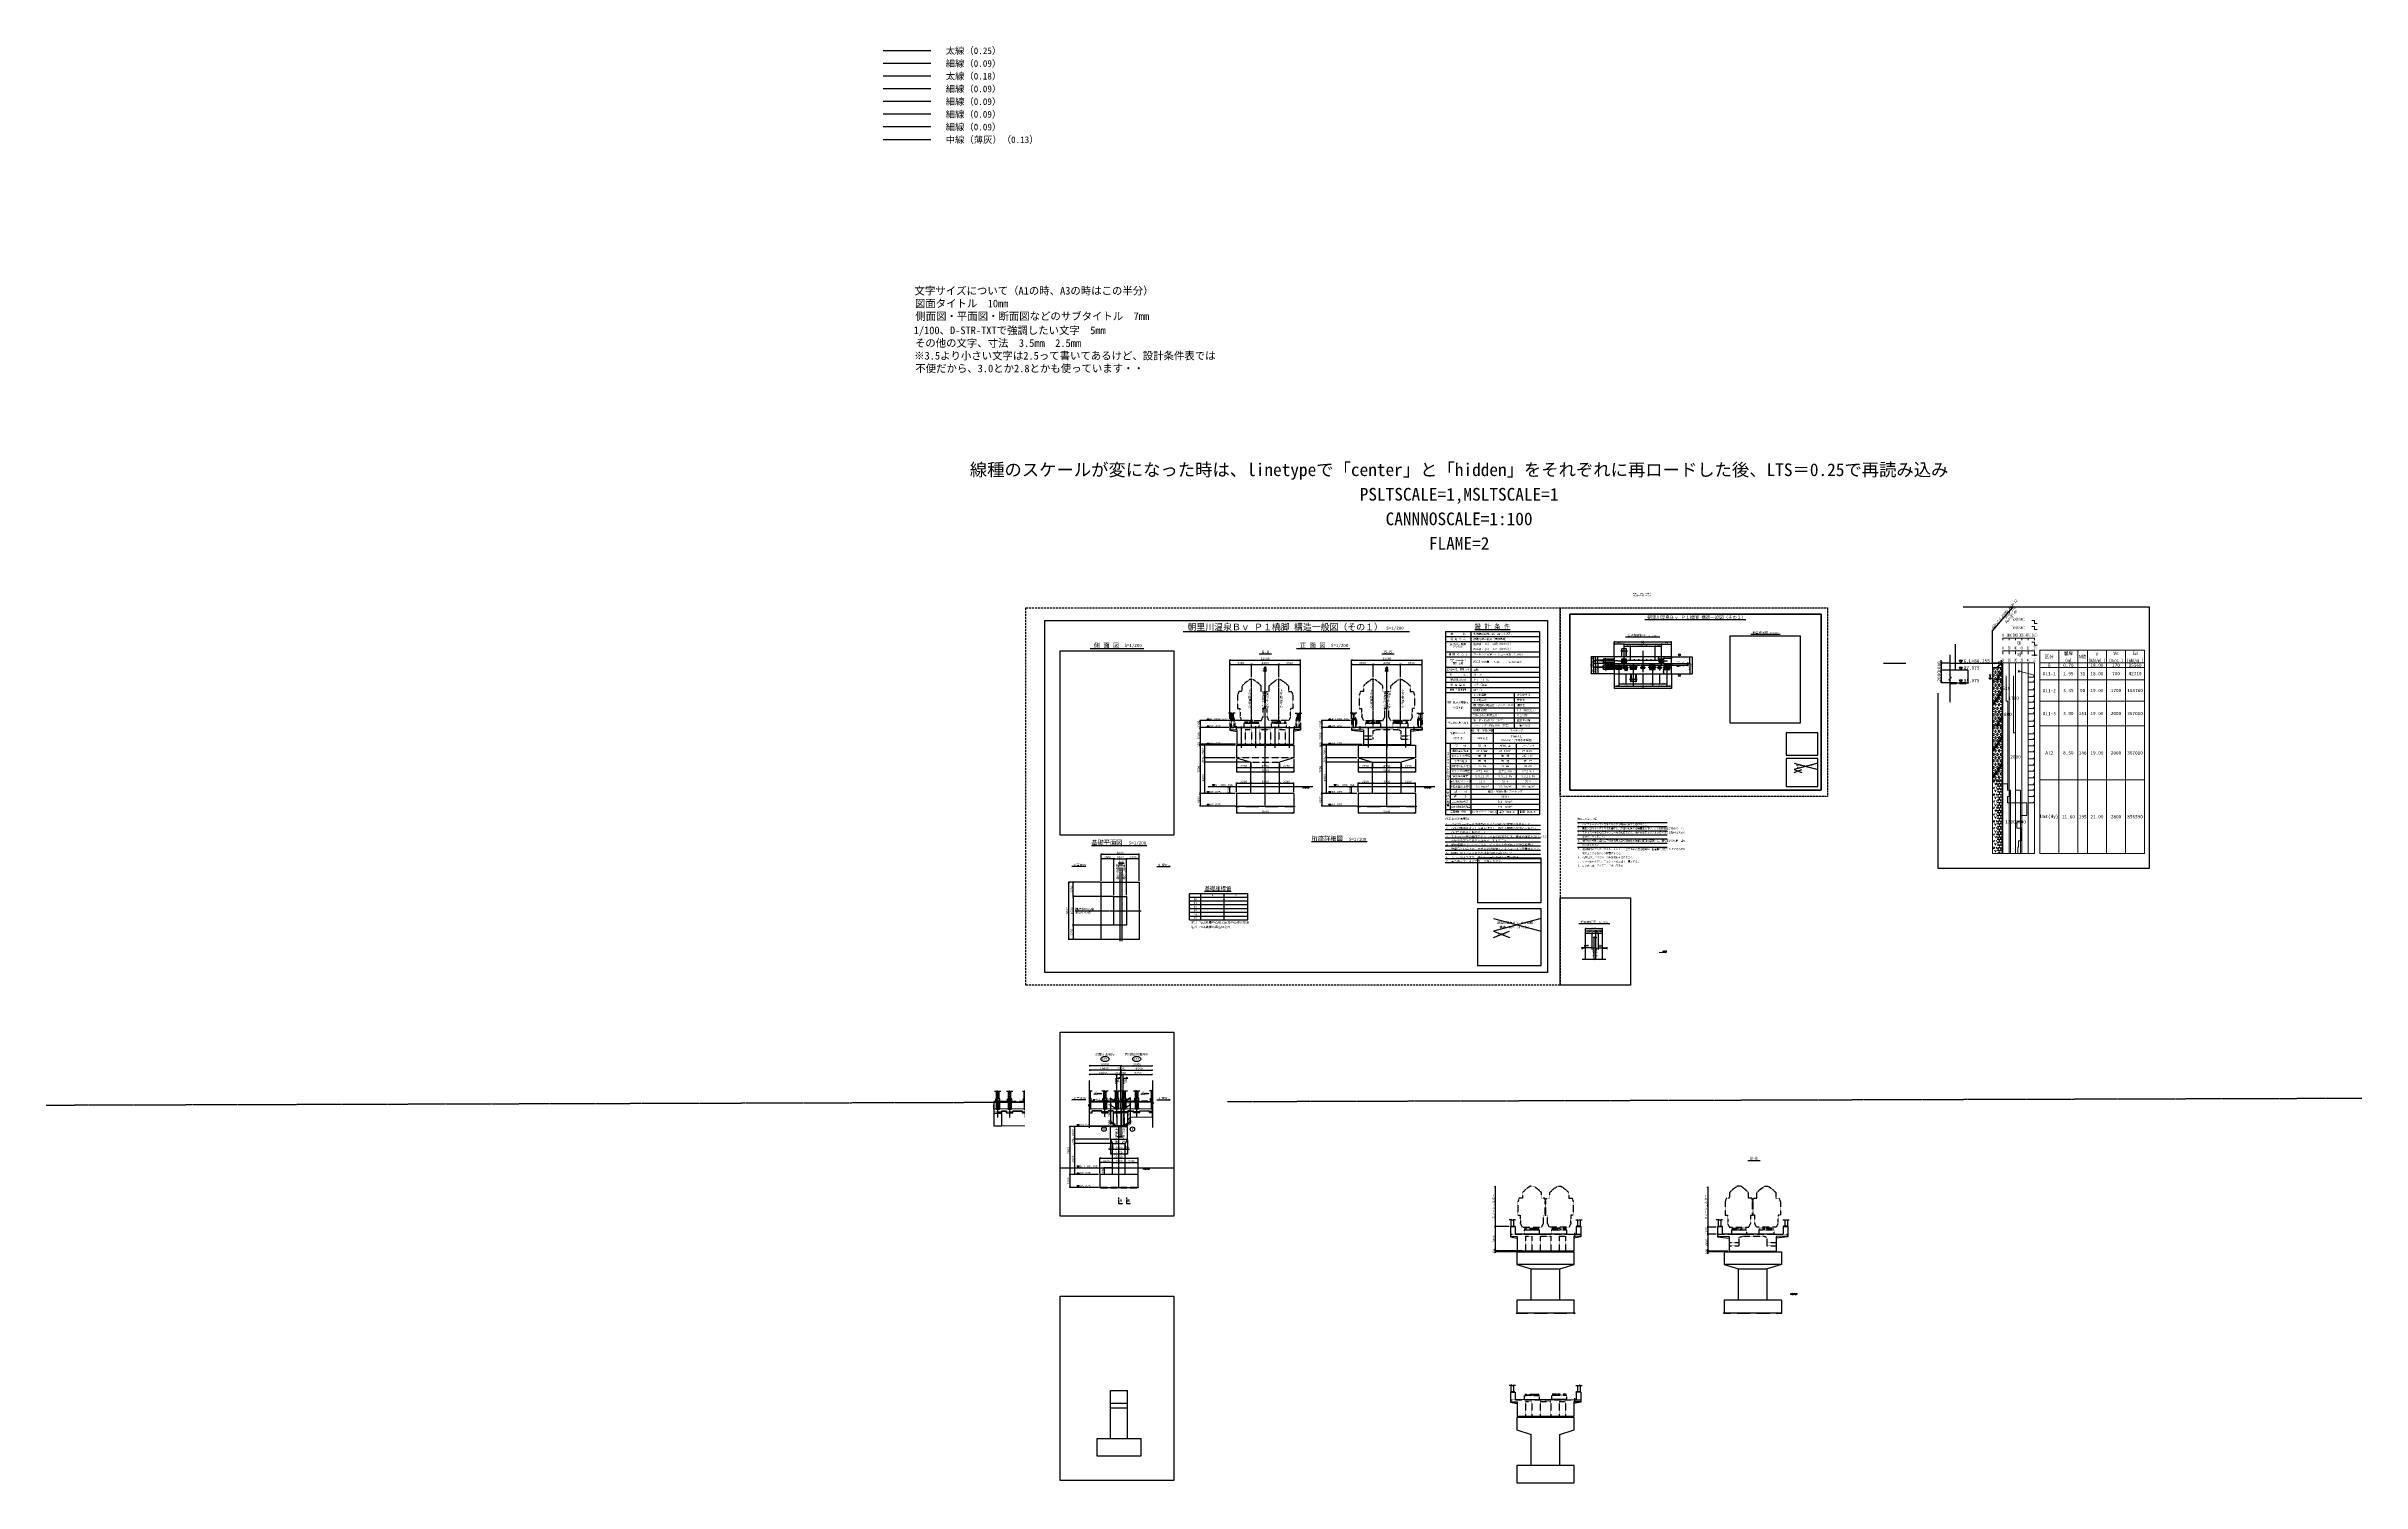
# Model space of a CAD drawing. Header units: millimetres. Extents: x -154198 to 210257, y -78304 to 147765.
import ezdxf
from ezdxf.enums import TextEntityAlignment as Align

# ---------------------------------------------------------------- set-up
doc = ezdxf.new("R2010")
doc.units = ezdxf.units.MM
doc.header["$LTSCALE"] = 0.25
doc.set_wipeout_variables(frame=1)
for name, pattern in [('CENTER', [50.8, 31.75, -6.35, 6.35, -6.35]), ('DASHED', [19.05, 12.7, -6.35]), ('HIDDEN', [9.525, 6.35, -3.175])]:
    doc.linetypes.add(name, pattern=pattern)
doc.layers.get('Defpoints').update_dxf_attribs({"color": 171})
for name, color, linetype in [('D-BGD-建築限界', 7, 'Continuous'), ('D-BMK', 2, 'CENTER'), ('D-BMK-軌道中心線', 6, 'CENTER'), ('D-DCR-HCH1', 4, 'Continuous'), ('D-MTR', 7, 'Continuous'), ('D-MTR-FRAM', 255, 'Continuous'), ('D-MTR-LINE', 7, 'Continuous'), ('D-MTR-TXT', 3, 'Continuous'), ('D-STR-DIM', 7, 'Continuous'), ('D-STR-HTXT', 3, 'Continuous'), ('D-STR-STR1', 4, 'Continuous'), ('D-STR-STR1-上部工', 4, 'Continuous'), ('D-STR-STR1-下部工', 1, 'Continuous'), ('D-STR-STR2-緩衝工', 6, 'Continuous'), ('D-STR-STRD-プレート', 5, 'Continuous'), ('D-STR-STRD-ボルト', 5, 'Continuous'), ('D-STR-TXT', 3, 'Continuous'), ('D-STR-台座コンクリート', 7, 'HIDDEN'), ('D-TTL-FRAM', 51, 'Continuous'), ('D-TTL-TXT', 7, 'Continuous'), ('S-BGD', 8, 'Continuous'), ('S-BGD-BRG', 7, 'Continuous'), ('S-BGD-TXT', 3, 'Continuous')]:
    doc.layers.add(name, color=color, linetype=linetype)
doc.layers.add('D-VIEW', color=8, linetype='Continuous', plot=False)
doc.layers.add('D-WORK', color=191, linetype='Continuous', plot=False)
doc.styles.add('gothic', font='MS Gothic.ttf')
doc.styles.add('MSゴシック_10', font='MS Gothic.ttf')
doc.styles.add('MSゴシック_T', font='@MS Gothic.ttf')
doc.dimstyles.new('DIM', dxfattribs={"dimscale": 100, "dimtxt": 3.5, "dimasz": 1.5, "dimexe": 0.25, "dimexo": 1, "dimgap": 0.5, "dimtad": 3, "dimdec": 0, "dimzin": 0, "dimdsep": 46, "dimtxsty": 'MSゴシック_10', "dimblk": 'OPEN', "dimcen": 0, "dimclrd": 256, "dimclre": 256, "dimclrt": 3, "dimaunit": 1, "dimadec": 3, "dimazin": 0, "dimtfac": 1, "dimtdec": 0, "dimtix": 1, "dimtmove": 2, "dimatfit": 2, "dimldrblk": 'OPEN', "dimfxl": 1, "dimtolj": 1, "dimtzin": 0, "dimarcsym": 2})
doc.dimstyles.new('DIM-100', dxfattribs={"dimscale": 100, "dimtxt": 3.5, "dimasz": 1.5, "dimexe": 0.5, "dimexo": 2, "dimgap": 0.5, "dimtad": 1, "dimdec": 0, "dimzin": 0, "dimdsep": 46, "dimtxsty": 'MSゴシック_10', "dimblk": 'OPEN', "dimcen": 0.09, "dimclrd": 256, "dimclre": 256, "dimclrt": 3, "dimaunit": 1, "dimadec": 4, "dimazin": 0, "dimtfac": 1, "dimtdec": 0, "dimtix": 1, "dimtmove": 2, "dimatfit": 3, "dimldrblk": 'NONE', "dimfxl": 1, "dimtolj": 1, "dimtzin": 0, "dimarcsym": 0})
pattern_1 = [(45, (-741.76, 7626.34), (-67.35192, 67.35192), [])]

# ---------------------------------------------------------------- blocks, each defined once
blk = doc.blocks.new('_Open')
at = {"color": 0, "linetype": 'ByBlock', "lineweight": -2}
for p, q in [((-1, 0.2), (0, 0)), ((-1, -0.2), (0, 0)), ((0, 0), (-1, 0))]:
    blk.add_line(p, q, dxfattribs=at)
blk = doc.blocks.new('*D6')
at = {"layer": 'D-STR-DIM', "lineweight": -2, "transparency": 16777216}
for p, q in [((33009, 37780), (27369, 37780)), ((27419, 37630), (27419, 30330)), ((32459, 30180), (27369, 30180))]:
    blk.add_line(p, q, dxfattribs=at)
at = {"layer": 'Defpoints', "color": 0, "transparency": 16777216}
for p in [(33209, 37780), (27419, 30180), (32659, 30180)]:
    blk.add_point(p, dxfattribs=at)
at = {"layer": 'D-STR-DIM', "lineweight": -2, "transparency": 16777216, "xscale": 150, "yscale": 150, "zscale": 150}
for p, rotation in [((27419, 37780), 90), ((27419, 30180), 270)]:
    blk.add_blockref('_Open', p, dxfattribs=dict(at, rotation=rotation))
at = {"layer": 'D-STR-DIM', "color": 3, "transparency": 16777216, "insert": (27194, 33980), "char_height": 350, "attachment_point": 5, "rotation": 90, "style": 'MSゴシック_10'}
blk.add_mtext('\\A1;7600', dxfattribs=at)
blk = doc.blocks.new('_None')
blk = doc.blocks.new('地盤記号')
for p, q in [((-67, -250), (0, 0)), ((0, -250), (67, 0)), ((67, -250), (133, 0)), ((133, 0), (367, -125)), ((333, -250), (400, 0)), ((400, -250), (467, 0)), ((467, -250), (533, 0)), ((533, 0), (767, -125)), ((733, -250), (800, 0)), ((800, -250), (867, 0)), ((867, -250), (933, 0)), ((100, -125), (333, -250)), ((117, -62), (350, -188)), ((500, -125), (733, -250)), ((517, -62), (750, -188))]:
    blk.add_line(p, q)
blk = doc.blocks.new('*D7')
at = {"layer": 'D-STR-DIM', "lineweight": -2, "transparency": 16777216}
for p, q in [((33159, 35580), (33159, 33503)), ((33309, 33553), (42009, 33553)), ((42159, 35580), (42159, 33503))]:
    blk.add_line(p, q, dxfattribs=at)
at = {"layer": 'Defpoints', "color": 0, "transparency": 16777216}
for p in [(33159, 35780), (42159, 35780), (42159, 33553)]:
    blk.add_point(p, dxfattribs=at)
at = {"layer": 'D-STR-DIM', "lineweight": -2, "transparency": 16777216, "xscale": 150, "yscale": 150, "zscale": 150, "rotation": 180}
blk.add_blockref('_Open', (33159, 33553), dxfattribs=at)
at = {"layer": 'D-STR-DIM', "lineweight": -2, "transparency": 16777216, "xscale": 150, "yscale": 150, "zscale": 150}
blk.add_blockref('_Open', (42159, 33553), dxfattribs=at)
at = {"layer": 'D-STR-DIM', "color": 3, "transparency": 16777216, "insert": (37659, 33778), "char_height": 350, "attachment_point": 5, "style": 'MSゴシック_10'}
blk.add_mtext('\\A1;9000', dxfattribs=at)
blk = doc.blocks.new('*D8')
at = {"layer": 'D-STR-DIM', "lineweight": -2, "transparency": 16777216}
for p, q in [((33159, 27980), (33159, 27053)), ((33309, 27103), (42009, 27103)), ((42159, 27980), (42159, 27053))]:
    blk.add_line(p, q, dxfattribs=at)
at = {"layer": 'Defpoints', "color": 0, "transparency": 16777216}
for p in [(33159, 28180), (42159, 28180), (42159, 27103)]:
    blk.add_point(p, dxfattribs=at)
at = {"layer": 'D-STR-DIM', "lineweight": -2, "transparency": 16777216, "xscale": 150, "yscale": 150, "zscale": 150, "rotation": 180}
blk.add_blockref('_Open', (33159, 27103), dxfattribs=at)
at = {"layer": 'D-STR-DIM', "lineweight": -2, "transparency": 16777216, "xscale": 150, "yscale": 150, "zscale": 150}
blk.add_blockref('_Open', (42159, 27103), dxfattribs=at)
at = {"layer": 'D-STR-DIM', "color": 3, "transparency": 16777216, "insert": (37659, 27328), "char_height": 350, "attachment_point": 5, "style": 'MSゴシック_10'}
blk.add_mtext('\\A1;9000', dxfattribs=at)
blk = doc.blocks.new('*D9')
at = {"layer": 'D-STR-DIM', "lineweight": -2, "transparency": 16777216}
for p, q in [((32459, 30180), (27369, 30180)), ((27419, 30030), (27419, 28330)), ((32959, 28180), (27369, 28180))]:
    blk.add_line(p, q, dxfattribs=at)
at = {"layer": 'Defpoints', "color": 0, "transparency": 16777216}
for p in [(32659, 30180, 0), (27419, 28180), (33159, 28180)]:
    blk.add_point(p, dxfattribs=at)
at = {"layer": 'D-STR-DIM', "lineweight": -2, "transparency": 16777216, "xscale": 150, "yscale": 150, "zscale": 150}
for p, rotation in [((27419, 30180), 90), ((27419, 28180), 270)]:
    blk.add_blockref('_Open', p, dxfattribs=dict(at, rotation=rotation))
at = {"layer": 'D-STR-DIM', "color": 3, "transparency": 16777216, "insert": (27194, 29180), "char_height": 350, "attachment_point": 5, "rotation": 90, "style": 'MSゴシック_10'}
blk.add_mtext('\\A1;2000', dxfattribs=at)
blk = doc.blocks.new('*D10')
at = {"layer": 'D-STR-DIM', "lineweight": -2, "transparency": 16777216}
for p, q in [((33009, 37780), (28069, 37780)), ((28119, 37630), (28119, 35930)), ((32959, 35780), (28069, 35780))]:
    blk.add_line(p, q, dxfattribs=at)
at = {"layer": 'Defpoints', "color": 0, "transparency": 16777216}
for p in [(33209, 37780), (28119, 35780), (33159, 35780)]:
    blk.add_point(p, dxfattribs=at)
at = {"layer": 'D-STR-DIM', "lineweight": -2, "transparency": 16777216, "xscale": 150, "yscale": 150, "zscale": 150}
for p, rotation in [((28119, 37780), 90), ((28119, 35780), 270)]:
    blk.add_blockref('_Open', p, dxfattribs=dict(at, rotation=rotation))
at = {"layer": 'D-STR-DIM', "color": 3, "transparency": 16777216, "insert": (27894, 36780), "char_height": 350, "attachment_point": 5, "rotation": 90, "style": 'MSゴシック_10'}
blk.add_mtext('\\A1;2000', dxfattribs=at)
blk = doc.blocks.new('*D11')
at = {"layer": 'D-STR-DIM', "lineweight": -2, "transparency": 16777216}
for p, q in [((32959, 35780), (28069, 35780)), ((35209, 35080), (28069, 35080)), ((28119, 35930), (28119, 36080)), ((28119, 35780), (28119, 35080)), ((28119, 34930), (28119, 34780))]:
    blk.add_line(p, q, dxfattribs=at)
at = {"layer": 'Defpoints', "color": 0, "transparency": 16777216}
for p in [(28119, 35080), (33159, 35780), (35409, 35080)]:
    blk.add_point(p, dxfattribs=at)
at = {"layer": 'D-STR-DIM', "lineweight": -2, "transparency": 16777216, "xscale": 150, "yscale": 150, "zscale": 150}
for p, rotation in [((28119, 35780), 270), ((28119, 35080), 90)]:
    blk.add_blockref('_Open', p, dxfattribs=dict(at, rotation=rotation))
at = {"layer": 'D-STR-DIM', "color": 3, "transparency": 16777216, "insert": (27894, 35430), "char_height": 350, "attachment_point": 5, "rotation": 90, "style": 'MSゴシック_10'}
blk.add_mtext('\\A1;700', dxfattribs=at)
blk = doc.blocks.new('*D12')
at = {"layer": 'D-STR-DIM', "lineweight": -2, "transparency": 16777216}
for p, q in [((35209, 35080), (28069, 35080)), ((28119, 34930), (28119, 30330)), ((32459, 30180), (28069, 30180))]:
    blk.add_line(p, q, dxfattribs=at)
at = {"layer": 'Defpoints', "color": 0, "transparency": 16777216}
for p in [(35409, 35080), (28119, 30180), (32659, 30180)]:
    blk.add_point(p, dxfattribs=at)
at = {"layer": 'D-STR-DIM', "lineweight": -2, "transparency": 16777216, "xscale": 150, "yscale": 150, "zscale": 150}
for p, rotation in [((28119, 35080), 90), ((28119, 30180), 270)]:
    blk.add_blockref('_Open', p, dxfattribs=dict(at, rotation=rotation))
at = {"layer": 'D-STR-DIM', "color": 3, "transparency": 16777216, "insert": (27894, 32630), "char_height": 350, "attachment_point": 5, "rotation": 90, "style": 'MSゴシック_10'}
blk.add_mtext('\\A1;4900', dxfattribs=at)
blk = doc.blocks.new('*D13')
at = {"layer": 'D-STR-DIM', "lineweight": -2, "transparency": 16777216}
for p, q in [((14120, -18253), (13284, -17770)), ((13334, -17949), (13334, -18749)), ((14120, -19353), (13284, -18870))]:
    blk.add_line(p, q, dxfattribs=at)
at = {"layer": 'Defpoints', "color": 0, "transparency": 16777216}
for p in [(13334, -18899), (14320, -18368), (14320, -19468)]:
    blk.add_point(p, dxfattribs=at)
at = {"layer": 'D-STR-DIM', "lineweight": -2, "transparency": 16777216, "xscale": 150, "yscale": 150, "zscale": 150}
for p, rotation in [((13334, -17799), 90), ((13334, -18899), 270)]:
    blk.add_blockref('_Open', p, dxfattribs=dict(at, rotation=rotation))
at = {"layer": 'D-STR-DIM', "color": 3, "transparency": 16777216, "insert": (13109, -18349), "char_height": 350, "attachment_point": 5, "rotation": 90, "style": 'MSゴシック_10'}
blk.add_mtext('\\A1;1100', dxfattribs=at)
blk = doc.blocks.new('*D14')
at = {"layer": 'D-STR-DIM', "lineweight": -2, "transparency": 16777216}
for p, q in [((14120, -19353), (13284, -18870)), ((14120, -21953), (13284, -21470)), ((13334, -19049), (13334, -21349))]:
    blk.add_line(p, q, dxfattribs=at)
at = {"layer": 'Defpoints', "color": 0, "transparency": 16777216}
for p in [(13334, -21499), (14320, -19468), (14320, -22068)]:
    blk.add_point(p, dxfattribs=at)
at = {"layer": 'D-STR-DIM', "lineweight": -2, "transparency": 16777216, "xscale": 150, "yscale": 150, "zscale": 150}
for p, rotation in [((13334, -18899), 90), ((13334, -21499), 270)]:
    blk.add_blockref('_Open', p, dxfattribs=dict(at, rotation=rotation))
at = {"layer": 'D-STR-DIM', "color": 3, "transparency": 16777216, "insert": (13109, -20199), "char_height": 350, "attachment_point": 5, "rotation": 90, "style": 'MSゴシック_10'}
blk.add_mtext('\\A1;2600', dxfattribs=at)
blk = doc.blocks.new('*D15')
at = {"layer": 'D-STR-DIM', "lineweight": -2, "transparency": 16777216}
for p, q in [((14120, -21953), (13284, -21470)), ((14120, -21955), (13284, -21471)), ((13334, -21349), (13334, -21199)), ((13334, -21500), (13334, -21499)), ((13334, -21650), (13334, -21800))]:
    blk.add_line(p, q, dxfattribs=at)
at = {"layer": 'Defpoints', "color": 0, "transparency": 16777216}
for p in [(13334, -21499), (14320, -22068), (14320, -22070)]:
    blk.add_point(p, dxfattribs=at)
at = {"layer": 'D-STR-DIM', "lineweight": -2, "transparency": 16777216, "xscale": 150, "yscale": 150, "zscale": 150}
for p, rotation in [((13334, -21499), 270), ((13334, -21500), 90)]:
    blk.add_blockref('_Open', p, dxfattribs=dict(at, rotation=rotation))
at = {"layer": 'D-STR-DIM', "color": 3, "transparency": 16777216, "insert": (13109, -21319), "char_height": 350, "attachment_point": 5, "rotation": 90, "style": 'MSゴシック_10'}
blk.add_mtext('\\A1;2', dxfattribs=at)
blk = doc.blocks.new('*D16')
at = {"layer": 'D-STR-DIM', "lineweight": -2, "transparency": 16777216}
for p, q in [((15520, -18250), (16478, -17697)), ((16428, -17876), (16428, -18676)), ((15520, -19350), (16478, -18797))]:
    blk.add_line(p, q, dxfattribs=at)
at = {"layer": 'Defpoints', "color": 0, "transparency": 16777216}
for p in [(15320, -18365), (15320, -19465), (16428, -18826)]:
    blk.add_point(p, dxfattribs=at)
at = {"layer": 'D-STR-DIM', "lineweight": -2, "transparency": 16777216, "xscale": 150, "yscale": 150, "zscale": 150}
for p, rotation in [((16428, -17726), 90), ((16428, -18826), 270)]:
    blk.add_blockref('_Open', p, dxfattribs=dict(at, rotation=rotation))
at = {"layer": 'D-STR-DIM', "color": 3, "transparency": 16777216, "insert": (16203, -18276), "char_height": 350, "attachment_point": 5, "rotation": 90, "style": 'MSゴシック_10'}
blk.add_mtext('\\A1;1100', dxfattribs=at)
blk = doc.blocks.new('*D17')
at = {"layer": 'D-STR-DIM', "lineweight": -2, "transparency": 16777216}
for p, q in [((15520, -19350), (16478, -18797)), ((15520, -22000), (16478, -21447)), ((16428, -18976), (16428, -21326))]:
    blk.add_line(p, q, dxfattribs=at)
at = {"layer": 'Defpoints', "color": 0, "transparency": 16777216}
for p in [(15320, -19465), (16428, -21476), (15320, -22115)]:
    blk.add_point(p, dxfattribs=at)
at = {"layer": 'D-STR-DIM', "lineweight": -2, "transparency": 16777216, "xscale": 150, "yscale": 150, "zscale": 150}
for p, rotation in [((16428, -18826), 90), ((16428, -21476), 270)]:
    blk.add_blockref('_Open', p, dxfattribs=dict(at, rotation=rotation))
at = {"layer": 'D-STR-DIM', "color": 3, "transparency": 16777216, "insert": (16203, -20151), "char_height": 350, "attachment_point": 5, "rotation": 90, "style": 'MSゴシック_10'}
blk.add_mtext('\\A1;2650', dxfattribs=at)
blk = doc.blocks.new('*D18')
at = {"layer": 'D-STR-DIM', "lineweight": -2, "transparency": 16777216}
for p, q in [((13095, -22220), (6870, -22220)), ((6920, -22370), (6920, -29670)), ((11445, -29820), (6870, -29820))]:
    blk.add_line(p, q, dxfattribs=at)
at = {"layer": 'Defpoints', "color": 0, "transparency": 16777216}
for p in [(13295, -22220), (6920, -29820), (11645, -29820)]:
    blk.add_point(p, dxfattribs=at)
at = {"layer": 'D-STR-DIM', "lineweight": -2, "transparency": 16777216, "xscale": 150, "yscale": 150, "zscale": 150}
for p, rotation in [((6920, -22220), 90), ((6920, -29820), 270)]:
    blk.add_blockref('_Open', p, dxfattribs=dict(at, rotation=rotation))
at = {"layer": 'D-STR-DIM', "color": 3, "transparency": 16777216, "insert": (6695, -26020), "char_height": 350, "attachment_point": 5, "rotation": 90, "style": 'MSゴシック_10'}
blk.add_mtext('\\A1;7600', dxfattribs=at)
blk = doc.blocks.new('*D19')
at = {"layer": 'D-STR-DIM', "lineweight": -2, "transparency": 16777216}
for p, q in [((11445, -29820), (6870, -29820)), ((11445, -31820), (6870, -31820)), ((6920, -29970), (6920, -31670))]:
    blk.add_line(p, q, dxfattribs=at)
at = {"layer": 'Defpoints', "color": 0, "transparency": 16777216}
for p in [(6920, -31820), (11645, -29820), (11645, -31820)]:
    blk.add_point(p, dxfattribs=at)
at = {"layer": 'D-STR-DIM', "lineweight": -2, "transparency": 16777216, "xscale": 150, "yscale": 150, "zscale": 150}
for p, rotation in [((6920, -29820), 90), ((6920, -31820), 270)]:
    blk.add_blockref('_Open', p, dxfattribs=dict(at, rotation=rotation))
at = {"layer": 'D-STR-DIM', "color": 3, "transparency": 16777216, "insert": (6695, -30820), "char_height": 350, "attachment_point": 5, "rotation": 90, "style": 'MSゴシック_10'}
blk.add_mtext('\\A1;2000', dxfattribs=at)
blk = doc.blocks.new('*D20')
at = {"layer": 'D-STR-DIM', "lineweight": -2, "transparency": 16777216}
for p, q in [((13095, -22220), (7570, -22220)), ((13095, -24220), (7570, -24220)), ((7620, -22370), (7620, -24070))]:
    blk.add_line(p, q, dxfattribs=at)
at = {"layer": 'Defpoints', "color": 0, "transparency": 16777216}
for p in [(7620, -24220), (13295, -22220), (13295, -24220)]:
    blk.add_point(p, dxfattribs=at)
at = {"layer": 'D-STR-DIM', "lineweight": -2, "transparency": 16777216, "xscale": 150, "yscale": 150, "zscale": 150}
for p, rotation in [((7620, -22220), 90), ((7620, -24220), 270)]:
    blk.add_blockref('_Open', p, dxfattribs=dict(at, rotation=rotation))
at = {"layer": 'D-STR-DIM', "color": 3, "transparency": 16777216, "insert": (7395, -23220), "char_height": 350, "attachment_point": 5, "rotation": 90, "style": 'MSゴシック_10'}
blk.add_mtext('\\A1;2000', dxfattribs=at)
blk = doc.blocks.new('*D21')
at = {"layer": 'D-STR-DIM', "lineweight": -2, "transparency": 16777216}
for p, q in [((13095, -24220), (7570, -24220)), ((13445, -24920), (7570, -24920)), ((7620, -24070), (7620, -23920)), ((7620, -24220), (7620, -24920)), ((7620, -25070), (7620, -25220))]:
    blk.add_line(p, q, dxfattribs=at)
at = {"layer": 'Defpoints', "color": 0, "transparency": 16777216}
for p in [(7620, -24920), (13295, -24220), (13645, -24920)]:
    blk.add_point(p, dxfattribs=at)
at = {"layer": 'D-STR-DIM', "lineweight": -2, "transparency": 16777216, "xscale": 150, "yscale": 150, "zscale": 150}
for p, rotation in [((7620, -24220), 270), ((7620, -24920), 90)]:
    blk.add_blockref('_Open', p, dxfattribs=dict(at, rotation=rotation))
at = {"layer": 'D-STR-DIM', "color": 3, "transparency": 16777216, "insert": (7395, -24570), "char_height": 350, "attachment_point": 5, "rotation": 90, "style": 'MSゴシック_10'}
blk.add_mtext('\\A1;700', dxfattribs=at)
blk = doc.blocks.new('*D22')
at = {"layer": 'D-STR-DIM', "lineweight": -2, "transparency": 16777216}
for p, q in [((13445, -24920), (7570, -24920)), ((7620, -25070), (7620, -29670)), ((11445, -29820), (7570, -29820))]:
    blk.add_line(p, q, dxfattribs=at)
at = {"layer": 'Defpoints', "color": 0, "transparency": 16777216}
for p in [(13645, -24920), (7620, -29820), (11645, -29820)]:
    blk.add_point(p, dxfattribs=at)
at = {"layer": 'D-STR-DIM', "lineweight": -2, "transparency": 16777216, "xscale": 150, "yscale": 150, "zscale": 150}
for p, rotation in [((7620, -24920), 90), ((7620, -29820), 270)]:
    blk.add_blockref('_Open', p, dxfattribs=dict(at, rotation=rotation))
at = {"layer": 'D-STR-DIM', "color": 3, "transparency": 16777216, "insert": (7395, -27370), "char_height": 350, "attachment_point": 5, "rotation": 90, "style": 'MSゴシック_10'}
blk.add_mtext('\\A1;4900', dxfattribs=at)
blk = doc.blocks.new('*D23')
at = {"layer": 'D-STR-DIM', "lineweight": -2, "transparency": 16777216}
for p, q in [((14770, -13373), (10095, -13373)), ((14920, -18066), (14920, -13323))]:
    blk.add_line(p, q, dxfattribs=at)
at = {"layer": 'Defpoints', "color": 0, "transparency": 16777216}
for p in [(9945, -13373), (9945, -13373), (14920, -18266)]:
    blk.add_point(p, dxfattribs=at)
at = {"layer": 'D-STR-DIM', "lineweight": -2, "transparency": 16777216, "xscale": 150, "yscale": 150, "zscale": 150, "rotation": 180}
blk.add_blockref('_Open', (9945, -13373), dxfattribs=at)
at = {"layer": 'D-STR-DIM', "lineweight": -2, "transparency": 16777216, "xscale": 150, "yscale": 150, "zscale": 150}
blk.add_blockref('_Open', (14920, -13373), dxfattribs=at)
at = {"layer": 'D-STR-DIM', "color": 3, "transparency": 16777216, "insert": (12353, -13148), "char_height": 350, "attachment_point": 5, "style": 'MSゴシック_10'}
blk.add_mtext('\\A1;19950', dxfattribs=at)
blk = doc.blocks.new('*D24')
at = {"layer": 'D-STR-DIM', "lineweight": -2, "transparency": 16777216}
for p, q in [((14945, -17277), (14945, -12623)), ((15095, -12673), (19795, -12673))]:
    blk.add_line(p, q, dxfattribs=at)
at = {"layer": 'Defpoints', "color": 0, "transparency": 16777216}
for p in [(19945, -12673), (19945, -12673), (14945, -17477)]:
    blk.add_point(p, dxfattribs=at)
at = {"layer": 'D-STR-DIM', "lineweight": -2, "transparency": 16777216, "xscale": 150, "yscale": 150, "zscale": 150, "rotation": 180}
blk.add_blockref('_Open', (14945, -12673), dxfattribs=at)
at = {"layer": 'D-STR-DIM', "lineweight": -2, "transparency": 16777216, "xscale": 150, "yscale": 150, "zscale": 150}
blk.add_blockref('_Open', (19945, -12673), dxfattribs=at)
at = {"layer": 'D-STR-DIM', "color": 3, "transparency": 16777216, "insert": (17445, -12448), "char_height": 350, "attachment_point": 5, "style": 'MSゴシック_10'}
blk.add_mtext('\\A1;10000', dxfattribs=at)
blk = doc.blocks.new('*D25')
at = {"layer": 'D-STR-DIM', "lineweight": -2, "transparency": 16777216}
for p, q in [((14795, -12673), (10095, -12673)), ((14945, -17277), (14945, -12623))]:
    blk.add_line(p, q, dxfattribs=at)
at = {"layer": 'Defpoints', "color": 0, "transparency": 16777216}
for p in [(9945, -12673), (9945, -12673), (14945, -17477)]:
    blk.add_point(p, dxfattribs=at)
at = {"layer": 'D-STR-DIM', "lineweight": -2, "transparency": 16777216, "xscale": 150, "yscale": 150, "zscale": 150, "rotation": 180}
blk.add_blockref('_Open', (9945, -12673), dxfattribs=at)
at = {"layer": 'D-STR-DIM', "lineweight": -2, "transparency": 16777216, "xscale": 150, "yscale": 150, "zscale": 150}
blk.add_blockref('_Open', (14945, -12673), dxfattribs=at)
at = {"layer": 'D-STR-DIM', "color": 3, "transparency": 16777216, "insert": (12445, -12448), "char_height": 350, "attachment_point": 5, "style": 'MSゴシック_10'}
blk.add_mtext('\\A1;20000', dxfattribs=at)
blk = doc.blocks.new('*D26')
at = {"layer": 'D-STR-DIM', "lineweight": -2, "transparency": 16777216}
for p, q in [((14970, -18066), (14970, -13323)), ((15120, -13373), (19795, -13373))]:
    blk.add_line(p, q, dxfattribs=at)
at = {"layer": 'Defpoints', "color": 0, "transparency": 16777216}
for p in [(19945, -13373), (19945, -13373), (14970, -18266)]:
    blk.add_point(p, dxfattribs=at)
at = {"layer": 'D-STR-DIM', "lineweight": -2, "transparency": 16777216, "xscale": 150, "yscale": 150, "zscale": 150, "rotation": 180}
blk.add_blockref('_Open', (14970, -13373), dxfattribs=at)
at = {"layer": 'D-STR-DIM', "lineweight": -2, "transparency": 16777216, "xscale": 150, "yscale": 150, "zscale": 150}
blk.add_blockref('_Open', (19945, -13373), dxfattribs=at)
at = {"layer": 'D-STR-DIM', "color": 3, "transparency": 16777216, "insert": (17803, -13148), "char_height": 350, "attachment_point": 5, "style": 'MSゴシック_10'}
blk.add_mtext('\\A1;9950', dxfattribs=at)
blk = doc.blocks.new('*D27')
at = {"layer": 'D-STR-DIM', "lineweight": -2, "transparency": 16777216}
for p, q in [((14770, -13373), (14620, -13373)), ((14920, -18066), (14920, -13323)), ((14945, -13373), (14920, -13373)), ((14945, -17277), (14945, -13323)), ((15095, -13373), (15245, -13373))]:
    blk.add_line(p, q, dxfattribs=at)
at = {"layer": 'Defpoints', "color": 0, "transparency": 16777216}
for p in [(14920, -13373), (14945, -17477), (14920, -18266)]:
    blk.add_point(p, dxfattribs=at)
at = {"layer": 'D-STR-DIM', "lineweight": -2, "transparency": 16777216, "xscale": 150, "yscale": 150, "zscale": 150}
blk.add_blockref('_Open', (14920, -13373), dxfattribs=at)
at = {"layer": 'D-STR-DIM', "lineweight": -2, "transparency": 16777216, "xscale": 150, "yscale": 150, "zscale": 150, "rotation": 180}
blk.add_blockref('_Open', (14945, -13373), dxfattribs=at)
at = {"layer": 'D-STR-DIM', "color": 3, "transparency": 16777216, "insert": (14630, -13148), "char_height": 350, "attachment_point": 5, "style": 'MSゴシック_10'}
blk.add_mtext('\\A1;25', dxfattribs=at)
blk = doc.blocks.new('*D28')
at = {"layer": 'D-STR-DIM', "lineweight": -2, "transparency": 16777216}
for p, q in [((14795, -13373), (14645, -13373)), ((14945, -17277), (14945, -13323)), ((14970, -13373), (14945, -13373)), ((14970, -18066), (14970, -13323)), ((15120, -13373), (15270, -13373))]:
    blk.add_line(p, q, dxfattribs=at)
at = {"layer": 'Defpoints', "color": 0, "transparency": 16777216}
for p in [(14945, -13373), (14945, -17477), (14970, -18266)]:
    blk.add_point(p, dxfattribs=at)
at = {"layer": 'D-STR-DIM', "lineweight": -2, "transparency": 16777216, "xscale": 150, "yscale": 150, "zscale": 150}
blk.add_blockref('_Open', (14945, -13373), dxfattribs=at)
at = {"layer": 'D-STR-DIM', "lineweight": -2, "transparency": 16777216, "xscale": 150, "yscale": 150, "zscale": 150, "rotation": 180}
blk.add_blockref('_Open', (14970, -13373), dxfattribs=at)
at = {"layer": 'D-STR-DIM', "color": 3, "transparency": 16777216, "insert": (15250, -13148), "char_height": 350, "attachment_point": 5, "style": 'MSゴシック_10'}
blk.add_mtext('\\A1;25', dxfattribs=at)
blk = doc.blocks.new('*D29')
at = {"layer": 'D-STR-DIM', "lineweight": -2, "transparency": 16777216}
for p, q in [((15320, -17277), (15320, -14023)), ((15470, -14073), (19795, -14073))]:
    blk.add_line(p, q, dxfattribs=at)
at = {"layer": 'Defpoints', "color": 0, "transparency": 16777216}
for p in [(19945, -14073), (19945, -14073), (15320, -17477)]:
    blk.add_point(p, dxfattribs=at)
at = {"layer": 'D-STR-DIM', "lineweight": -2, "transparency": 16777216, "xscale": 150, "yscale": 150, "zscale": 150, "rotation": 180}
blk.add_blockref('_Open', (15320, -14073), dxfattribs=at)
at = {"layer": 'D-STR-DIM', "lineweight": -2, "transparency": 16777216, "xscale": 150, "yscale": 150, "zscale": 150}
blk.add_blockref('_Open', (19945, -14073), dxfattribs=at)
at = {"layer": 'D-STR-DIM', "color": 3, "transparency": 16777216, "insert": (17633, -13848), "char_height": 350, "attachment_point": 5, "style": 'MSゴシック_10'}
blk.add_mtext('\\A1;9250', dxfattribs=at)
blk = doc.blocks.new('*D30')
at = {"layer": 'D-STR-DIM', "lineweight": -2, "transparency": 16777216}
for p, q in [((14320, -16473), (14320, -14023)), ((14770, -14073), (14470, -14073)), ((14920, -18066), (14920, -14023))]:
    blk.add_line(p, q, dxfattribs=at)
at = {"layer": 'Defpoints', "color": 0, "transparency": 16777216}
for p in [(14320, -14073), (14320, -16673), (14920, -18266)]:
    blk.add_point(p, dxfattribs=at)
at = {"layer": 'D-STR-DIM', "lineweight": -2, "transparency": 16777216, "xscale": 150, "yscale": 150, "zscale": 150, "rotation": 180}
blk.add_blockref('_Open', (14320, -14073), dxfattribs=at)
at = {"layer": 'D-STR-DIM', "lineweight": -2, "transparency": 16777216, "xscale": 150, "yscale": 150, "zscale": 150}
blk.add_blockref('_Open', (14920, -14073), dxfattribs=at)
at = {"layer": 'D-STR-DIM', "color": 3, "transparency": 16777216, "insert": (14470, -13848), "char_height": 350, "attachment_point": 5, "style": 'MSゴシック_10'}
blk.add_mtext('\\A1;600', dxfattribs=at)
blk = doc.blocks.new('*D31')
at = {"layer": 'D-STR-DIM', "lineweight": -2, "transparency": 16777216}
for p, q in [((14820, -14073), (14670, -14073)), ((14970, -18066), (14970, -14023)), ((14970, -14073), (15320, -14073)), ((15320, -17277), (15320, -14023)), ((15470, -14073), (15620, -14073))]:
    blk.add_line(p, q, dxfattribs=at)
at = {"layer": 'Defpoints', "color": 0, "transparency": 16777216}
for p in [(15320, -14073), (15320, -17477), (14970, -18266)]:
    blk.add_point(p, dxfattribs=at)
at = {"layer": 'D-STR-DIM', "lineweight": -2, "transparency": 16777216, "xscale": 150, "yscale": 150, "zscale": 150}
blk.add_blockref('_Open', (14970, -14073), dxfattribs=at)
at = {"layer": 'D-STR-DIM', "lineweight": -2, "transparency": 16777216, "xscale": 150, "yscale": 150, "zscale": 150, "rotation": 180}
blk.add_blockref('_Open', (15320, -14073), dxfattribs=at)
at = {"layer": 'D-STR-DIM', "color": 3, "transparency": 16777216, "insert": (15374, -13848), "char_height": 350, "attachment_point": 5, "style": 'MSゴシック_10'}
blk.add_mtext('\\A1;350', dxfattribs=at)
blk = doc.blocks.new('*D32')
at = {"layer": 'D-STR-DIM', "lineweight": -2, "transparency": 16777216}
for p, q in [((14170, -14073), (10095, -14073)), ((14320, -16473), (14320, -14023))]:
    blk.add_line(p, q, dxfattribs=at)
at = {"layer": 'Defpoints', "color": 0, "transparency": 16777216}
for p in [(9945, -14073), (9945, -14073), (14320, -16673)]:
    blk.add_point(p, dxfattribs=at)
at = {"layer": 'D-STR-DIM', "lineweight": -2, "transparency": 16777216, "xscale": 150, "yscale": 150, "zscale": 150, "rotation": 180}
blk.add_blockref('_Open', (9945, -14073), dxfattribs=at)
at = {"layer": 'D-STR-DIM', "lineweight": -2, "transparency": 16777216, "xscale": 150, "yscale": 150, "zscale": 150}
blk.add_blockref('_Open', (14320, -14073), dxfattribs=at)
at = {"layer": 'D-STR-DIM', "color": 3, "transparency": 16777216, "insert": (12133, -13848), "char_height": 350, "attachment_point": 5, "style": 'MSゴシック_10'}
blk.add_mtext('\\A1;18850', dxfattribs=at)
blk = doc.blocks.new('*D33')
at = {"layer": 'D-STR-DIM', "lineweight": -2, "transparency": 16777216}
for p, q in [((35109, 41632), (27369, 41632)), ((31919, 40532), (27369, 40532)), ((27419, 41482), (27419, 40682))]:
    blk.add_line(p, q, dxfattribs=at)
at = {"layer": 'Defpoints', "color": 0, "transparency": 16777216}
for p in [(27419, 40532), (32119, 40532), (35309, 41632)]:
    blk.add_point(p, dxfattribs=at)
at = {"layer": 'D-STR-DIM', "lineweight": -2, "transparency": 16777216, "xscale": 150, "yscale": 150, "zscale": 150}
for p, rotation in [((27419, 41632), 90), ((27419, 40532), 270)]:
    blk.add_blockref('_Open', p, dxfattribs=dict(at, rotation=rotation))
at = {"layer": 'D-STR-DIM', "color": 3, "transparency": 16777216, "insert": (27194, 41082), "char_height": 350, "attachment_point": 5, "rotation": 90, "style": 'MSゴシック_10'}
blk.add_mtext('\\A1;1100', dxfattribs=at)
blk = doc.blocks.new('*D34')
at = {"layer": 'D-STR-DIM', "lineweight": -2, "transparency": 16777216}
for p, q in [((31919, 40532), (27369, 40532)), ((27419, 40382), (27419, 38082)), ((33009, 37932), (27369, 37932))]:
    blk.add_line(p, q, dxfattribs=at)
at = {"layer": 'Defpoints', "color": 0, "transparency": 16777216}
for p in [(32119, 40532), (27419, 37932), (33209, 37932)]:
    blk.add_point(p, dxfattribs=at)
at = {"layer": 'D-STR-DIM', "lineweight": -2, "transparency": 16777216, "xscale": 150, "yscale": 150, "zscale": 150}
for p, rotation in [((27419, 40532), 90), ((27419, 37932), 270)]:
    blk.add_blockref('_Open', p, dxfattribs=dict(at, rotation=rotation))
at = {"layer": 'D-STR-DIM', "color": 3, "transparency": 16777216, "insert": (27194, 39232), "char_height": 350, "attachment_point": 5, "rotation": 90, "style": 'MSゴシック_10'}
blk.add_mtext('\\A1;2600', dxfattribs=at)
blk = doc.blocks.new('第2朝里川温泉Bv_P1')
at = {"layer": 'D-BMK'}
blk.add_line((300, -13453.675), (300, -3853.675), dxfattribs=at)
at = {"layer": 'D-STR-STR1-下部工'}
for p, q in [((-1050, -3853.675), (1650, -3853.675)), ((-1050, -5853.675), (-1050, -3853.675)), ((-1050, -5853.675), (1650, -5853.675)), ((-1050, -5853.675), (-700, -6553.675)), ((-700, -6553.675), (1300, -6553.675)), ((-700, -11453.675), (-700, -6553.675)), ((1650, -5853.675), (1300, -6553.675)), ((1300, -11453.675), (1300, -6553.675)), ((1650, -5853.675), (1650, -3853.675)), ((3300, -11453.675), (-2700, -11453.675)), ((-2700, -11453.675), (-2700, -13453.675)), ((-2700, -13453.675), (3300, -13453.675)), ((3300, -13453.675), (3300, -11453.675))]:
    blk.add_line(p, q, dxfattribs=at)
at = {"layer": 'D-STR-STR1-下部工', "color": 4, "linetype": 'HIDDEN'}
blk.add_lwpolyline([(-2800, -13553.675), (3400, -13553.675), (3400, -13453.675), (-2800, -13453.675)], close=True, dxfattribs=at)
blk = doc.blocks.new('*D35')
at = {"layer": 'D-STR-DIM', "lineweight": -2, "transparency": 16777216}
for p, q in [((13645, -29620), (13645, -27881)), ((13795, -27931), (15495, -27931)), ((15645, -29620), (15645, -27881))]:
    blk.add_line(p, q, dxfattribs=at)
at = {"layer": 'Defpoints', "color": 0, "transparency": 16777216}
for p in [(15645, -27931), (13645, -29820), (15645, -29820)]:
    blk.add_point(p, dxfattribs=at)
at = {"layer": 'D-STR-DIM', "lineweight": -2, "transparency": 16777216, "xscale": 150, "yscale": 150, "zscale": 150, "rotation": 180}
blk.add_blockref('_Open', (13645, -27931), dxfattribs=at)
at = {"layer": 'D-STR-DIM', "lineweight": -2, "transparency": 16777216, "xscale": 150, "yscale": 150, "zscale": 150}
blk.add_blockref('_Open', (15645, -27931), dxfattribs=at)
at = {"layer": 'D-STR-DIM', "color": 3, "transparency": 16777216, "insert": (14645, -27706), "char_height": 350, "attachment_point": 5, "style": 'MSゴシック_10'}
blk.add_mtext('\\A1;2000', dxfattribs=at)
blk = doc.blocks.new('*D36')
at = {"layer": 'D-STR-DIM', "lineweight": -2, "transparency": 16777216}
for p, q in [((11645, -29620), (11645, -27881)), ((13495, -27931), (11795, -27931)), ((13645, -29620), (13645, -27881))]:
    blk.add_line(p, q, dxfattribs=at)
at = {"layer": 'Defpoints', "color": 0, "transparency": 16777216}
for p in [(11645, -27931), (11645, -29820), (13645, -29820)]:
    blk.add_point(p, dxfattribs=at)
at = {"layer": 'D-STR-DIM', "lineweight": -2, "transparency": 16777216, "xscale": 150, "yscale": 150, "zscale": 150, "rotation": 180}
blk.add_blockref('_Open', (11645, -27931), dxfattribs=at)
at = {"layer": 'D-STR-DIM', "lineweight": -2, "transparency": 16777216, "xscale": 150, "yscale": 150, "zscale": 150}
blk.add_blockref('_Open', (13645, -27931), dxfattribs=at)
at = {"layer": 'D-STR-DIM', "color": 3, "transparency": 16777216, "insert": (12645, -27706), "char_height": 350, "attachment_point": 5, "style": 'MSゴシック_10'}
blk.add_mtext('\\A1;2000', dxfattribs=at)
blk = doc.blocks.new('*D37')
at = {"layer": 'D-STR-DIM', "lineweight": -2, "transparency": 16777216}
for p, q in [((33159, 35580), (33159, 34203)), ((33309, 34253), (35259, 34253)), ((35409, 34880), (35409, 34203))]:
    blk.add_line(p, q, dxfattribs=at)
at = {"layer": 'Defpoints', "color": 0, "transparency": 16777216}
for p in [(33159, 35780), (35409, 35080), (35409, 34253)]:
    blk.add_point(p, dxfattribs=at)
at = {"layer": 'D-STR-DIM', "lineweight": -2, "transparency": 16777216, "xscale": 150, "yscale": 150, "zscale": 150, "rotation": 180}
blk.add_blockref('_Open', (33159, 34253), dxfattribs=at)
at = {"layer": 'D-STR-DIM', "lineweight": -2, "transparency": 16777216, "xscale": 150, "yscale": 150, "zscale": 150}
blk.add_blockref('_Open', (35409, 34253), dxfattribs=at)
at = {"layer": 'D-STR-DIM', "color": 3, "transparency": 16777216, "insert": (34284, 34478), "char_height": 350, "attachment_point": 5, "style": 'MSゴシック_10'}
blk.add_mtext('\\A1;2250', dxfattribs=at)
blk = doc.blocks.new('*D38')
at = {"layer": 'D-STR-DIM', "lineweight": -2, "transparency": 16777216}
for p, q in [((35409, 34880), (35409, 34203)), ((35559, 34253), (39759, 34253)), ((39909, 34880), (39909, 34203))]:
    blk.add_line(p, q, dxfattribs=at)
at = {"layer": 'Defpoints', "color": 0, "transparency": 16777216}
for p in [(35409, 35080), (39909, 35080), (39909, 34253)]:
    blk.add_point(p, dxfattribs=at)
at = {"layer": 'D-STR-DIM', "lineweight": -2, "transparency": 16777216, "xscale": 150, "yscale": 150, "zscale": 150, "rotation": 180}
blk.add_blockref('_Open', (35409, 34253), dxfattribs=at)
at = {"layer": 'D-STR-DIM', "lineweight": -2, "transparency": 16777216, "xscale": 150, "yscale": 150, "zscale": 150}
blk.add_blockref('_Open', (39909, 34253), dxfattribs=at)
at = {"layer": 'D-STR-DIM', "color": 3, "transparency": 16777216, "insert": (37659, 34478), "char_height": 350, "attachment_point": 5, "style": 'MSゴシック_10'}
blk.add_mtext('\\A1;4500', dxfattribs=at)
blk = doc.blocks.new('*D39')
at = {"layer": 'D-STR-DIM', "lineweight": -2, "transparency": 16777216}
for p, q in [((39909, 34880), (39909, 34203)), ((40059, 34253), (42009, 34253)), ((42159, 35580), (42159, 34203))]:
    blk.add_line(p, q, dxfattribs=at)
at = {"layer": 'Defpoints', "color": 0, "transparency": 16777216}
for p in [(39909, 35080), (42159, 35780), (42159, 34253)]:
    blk.add_point(p, dxfattribs=at)
at = {"layer": 'D-STR-DIM', "lineweight": -2, "transparency": 16777216, "xscale": 150, "yscale": 150, "zscale": 150, "rotation": 180}
blk.add_blockref('_Open', (39909, 34253), dxfattribs=at)
at = {"layer": 'D-STR-DIM', "lineweight": -2, "transparency": 16777216, "xscale": 150, "yscale": 150, "zscale": 150}
blk.add_blockref('_Open', (42159, 34253), dxfattribs=at)
at = {"layer": 'D-STR-DIM', "color": 3, "transparency": 16777216, "insert": (41034, 34478), "char_height": 350, "attachment_point": 5, "style": 'MSゴシック_10'}
blk.add_mtext('\\A1;2250', dxfattribs=at)
blk = doc.blocks.new('*D40')
at = {"layer": 'D-STR-DIM', "lineweight": -2, "transparency": 16777216}
for p, q in [((33159, 30380), (33159, 31865)), ((33309, 31815), (35259, 31815)), ((35409, 30380), (35409, 31865))]:
    blk.add_line(p, q, dxfattribs=at)
at = {"layer": 'Defpoints', "color": 0, "transparency": 16777216}
for p in [(33159, 30180), (35409, 31815), (35409, 30180)]:
    blk.add_point(p, dxfattribs=at)
at = {"layer": 'D-STR-DIM', "lineweight": -2, "transparency": 16777216, "xscale": 150, "yscale": 150, "zscale": 150, "rotation": 180}
blk.add_blockref('_Open', (33159, 31815), dxfattribs=at)
at = {"layer": 'D-STR-DIM', "lineweight": -2, "transparency": 16777216, "xscale": 150, "yscale": 150, "zscale": 150}
blk.add_blockref('_Open', (35409, 31815), dxfattribs=at)
at = {"layer": 'D-STR-DIM', "color": 3, "transparency": 16777216, "insert": (34284, 32040), "char_height": 350, "attachment_point": 5, "style": 'MSゴシック_10'}
blk.add_mtext('\\A1;2250', dxfattribs=at)
blk = doc.blocks.new('*D41')
at = {"layer": 'D-STR-DIM', "lineweight": -2, "transparency": 16777216}
for p, q in [((39909, 30380), (39909, 31865)), ((40059, 31815), (42009, 31815)), ((42159, 30380), (42159, 31865))]:
    blk.add_line(p, q, dxfattribs=at)
at = {"layer": 'Defpoints', "color": 0, "transparency": 16777216}
for p in [(39909, 30180), (42159, 31815), (42159, 30180)]:
    blk.add_point(p, dxfattribs=at)
at = {"layer": 'D-STR-DIM', "lineweight": -2, "transparency": 16777216, "xscale": 150, "yscale": 150, "zscale": 150, "rotation": 180}
blk.add_blockref('_Open', (39909, 31815), dxfattribs=at)
at = {"layer": 'D-STR-DIM', "lineweight": -2, "transparency": 16777216, "xscale": 150, "yscale": 150, "zscale": 150}
blk.add_blockref('_Open', (42159, 31815), dxfattribs=at)
at = {"layer": 'D-STR-DIM', "color": 3, "transparency": 16777216, "insert": (41034, 32040), "char_height": 350, "attachment_point": 5, "style": 'MSゴシック_10'}
blk.add_mtext('\\A1;2250', dxfattribs=at)
blk = doc.blocks.new('A$Ceda901f1')
at = {"layer": 'D-STR-HTXT', "color": 4}
for q in [(-625, -55), (428, 110)]:
    blk.add_line((625, 55), q, dxfattribs=at)
at = {"layer": 'D-WORK'}
for q in [(-631, 17), (434, 38)]:
    blk.add_line((428, 110), q, dxfattribs=at)
at = {"layer": 'D-STR-HTXT', "color": 3, "style": 'MSゴシック_10'}
blk.add_text('3‰', height=350, rotation=5, dxfattribs=at).set_placement((-132, 61), align=Align.CENTER)
blk = doc.blocks.new('*U45')
at = {"color": 4}
for p, q in [((-22, 0), (-19.6, 0.6)), ((0, 0), (-22, 0)), ((111.8, 0), (132.8, 0)), ((132.8, 0), (130.3, 0.6))]:
    blk.add_line(p, q, dxfattribs=at)
at = {"style": 'MSゴシック_10'}
for tag, p in [('起点', (-9.8, 0.6)), ('終点', (121.1, 0.6))]:
    blk.add_attdef(tag, text='', height=3.5, dxfattribs=at).set_placement(p, align=Align.CENTER)
blk = doc.blocks.new('ボルト側面')
at = {"layer": 'D-STR-STRD-ボルト', "color": 0, "ltscale": 10}
for p, q in [((-251, 18), (-248, 20)), ((-251, 18), (-251, 0)), ((-251, 0), (-198, 0)), ((-248, 20), (-202, 20)), ((-243, 26), (-207, 26)), ((-243, 26), (-243, 20)), ((-240, 18), (-240, 0)), ((-209, 18), (-209, 0)), ((-207, 26), (-207, 20)), ((-198, 18), (-202, 20)), ((-198, 18), (-198, 0)), ((-101, 18), (-98, 20)), ((-101, 18), (-101, 0)), ((-101, 0), (-48, 0)), ((-98, 20), (-52, 20)), ((-93, 26), (-57, 26)), ((-93, 26), (-93, 20)), ((-90, 18), (-90, 0)), ((-59, 18), (-59, 0)), ((-57, 26), (-57, 20)), ((-48, 18), (-52, 20)), ((-48, 18), (-48, 0)), ((49, 18), (52, 20)), ((49, 18), (49, 0)), ((49, 0), (102, 0)), ((52, 20), (98, 20)), ((57, 26), (93, 26)), ((57, 26), (57, 20)), ((60, 18), (60, 0)), ((91, 18), (91, 0)), ((93, 26), (93, 20)), ((102, 18), (98, 20)), ((102, 18), (102, 0)), ((199, 18), (202, 20)), ((199, 18), (199, 0)), ((199, 0), (252, 0)), ((202, 20), (248, 20)), ((207, 26), (243, 26)), ((207, 26), (207, 20)), ((210, 18), (210, 0)), ((241, 18), (241, 0)), ((243, 26), (243, 20)), ((252, 18), (248, 20)), ((252, 18), (252, 0)), ((-300, -1210), (300, -1210)), ((-300, -1210), (-300, -1260)), ((-300, -1218), (300, -1218)), ((-300, -1260), (300, -1260)), ((-251, -1192), (-248, -1190)), ((-251, -1192), (-251, -1210)), ((-251, -1210), (-198, -1210)), ((-251, -1236), (-251, -1218)), ((-251, -1218), (-198, -1218)), ((-251, -1236), (-248, -1238)), ((-248, -1190), (-202, -1190)), ((-248, -1238), (-202, -1238)), ((-244, -30), (-244, -1270)), ((-244, -1270), (-206, -1270)), ((-240, -1192), (-240, -1210)), ((-240, -1236), (-240, -1218)), ((-209, -1192), (-209, -1210)), ((-209, -1236), (-209, -1218)), ((-206, -30), (-206, -1270)), ((-198, -1192), (-202, -1190)), ((-198, -1236), (-202, -1238)), ((-198, -1192), (-198, -1210)), ((-198, -1236), (-198, -1218)), ((-101, -1192), (-98, -1190)), ((-101, -1192), (-101, -1210)), ((-101, -1210), (-48, -1210)), ((-101, -1236), (-101, -1218)), ((-101, -1218), (-48, -1218)), ((-101, -1236), (-98, -1238)), ((-98, -1190), (-52, -1190)), ((-98, -1238), (-52, -1238)), ((-94, -30), (-94, -1270)), ((-94, -1270), (-56, -1270)), ((-90, -1192), (-90, -1210)), ((-90, -1236), (-90, -1218)), ((-59, -1192), (-59, -1210)), ((-59, -1236), (-59, -1218)), ((-56, -30), (-56, -1270)), ((-48, -1192), (-52, -1190)), ((-48, -1236), (-52, -1238)), ((-48, -1192), (-48, -1210)), ((-48, -1236), (-48, -1218)), ((49, -1192), (52, -1190)), ((49, -1192), (49, -1210)), ((49, -1210), (102, -1210)), ((49, -1236), (49, -1218)), ((49, -1218), (102, -1218)), ((49, -1236), (52, -1238)), ((52, -1190), (98, -1190)), ((52, -1238), (98, -1238)), ((56, -30), (56, -1270)), ((56, -1270), (94, -1270)), ((60, -1192), (60, -1210)), ((60, -1236), (60, -1218)), ((91, -1192), (91, -1210)), ((91, -1236), (91, -1218)), ((94, -30), (94, -1270)), ((102, -1192), (98, -1190)), ((102, -1236), (98, -1238)), ((102, -1192), (102, -1210)), ((102, -1236), (102, -1218)), ((199, -1192), (202, -1190)), ((199, -1192), (199, -1210)), ((199, -1210), (252, -1210)), ((199, -1236), (199, -1218)), ((199, -1218), (252, -1218)), ((199, -1236), (202, -1238)), ((202, -1190), (248, -1190)), ((202, -1238), (248, -1238)), ((206, -30), (206, -1270)), ((206, -1270), (244, -1270)), ((210, -1192), (210, -1210)), ((210, -1236), (210, -1218)), ((241, -1192), (241, -1210)), ((241, -1236), (241, -1218)), ((244, -30), (244, -1270)), ((252, -1192), (248, -1190)), ((252, -1236), (248, -1238)), ((252, -1192), (252, -1210)), ((252, -1236), (252, -1218)), ((300, -1210), (300, -1260))]:
    blk.add_line(p, q, dxfattribs=at)
for centre, radius, start, end in [((-249, 3), 17.2, 62.05709, 88.21602), ((-225, -41), 61.1, 75.29524, 104.70476), ((-201, 3), 17.2, 91.78398, 117.94291), ((-99, 3), 17.2, 62.05709, 88.21602), ((-75, -41), 61.1, 75.29524, 104.70476), ((-51, 3), 17.2, 91.78398, 117.94291), ((51, 3), 17.2, 62.05709, 88.21602), ((75, -41), 61.1, 75.29524, 104.70476), ((99, 3), 17.2, 91.78398, 117.94291), ((201, 3), 17.2, 62.05709, 88.21602), ((225, -41), 61.1, 75.29524, 104.70476), ((249, 3), 17.2, 91.78398, 117.94291), ((-249, -1207), 17.2, 62.05709, 88.21602), ((-249, -1220), 17.2, 271.78398, 297.94291), ((-225, -1251), 61.1, 75.29524, 104.70476), ((-225, -1176), 61.1, 255.29524, 284.70476), ((-201, -1207), 17.2, 91.78398, 117.94291), ((-201, -1220), 17.2, 242.05709, 268.21602), ((-99, -1207), 17.2, 62.05709, 88.21602), ((-99, -1220), 17.2, 271.78398, 297.94291), ((-75, -1251), 61.1, 75.29524, 104.70476), ((-75, -1176), 61.1, 255.29524, 284.70476), ((-51, -1207), 17.2, 91.78398, 117.94291), ((-51, -1220), 17.2, 242.05709, 268.21602), ((51, -1207), 17.2, 62.05709, 88.21602), ((51, -1220), 17.2, 271.78398, 297.94291), ((75, -1251), 61.1, 75.29524, 104.70476), ((75, -1176), 61.1, 255.29524, 284.70476), ((99, -1207), 17.2, 91.78398, 117.94291), ((99, -1220), 17.2, 242.05709, 268.21602), ((201, -1207), 17.2, 62.05709, 88.21602), ((201, -1220), 17.2, 271.78398, 297.94291), ((225, -1251), 61.1, 75.29524, 104.70476), ((225, -1176), 61.1, 255.29524, 284.70476), ((249, -1207), 17.2, 91.78398, 117.94291), ((249, -1220), 17.2, 242.05709, 268.21602)]:
    blk.add_arc(centre, radius, start, end, dxfattribs=at)
blk = doc.blocks.new('*U109')
at = {"color": 0, "linetype": 'ByBlock'}
for p, q in [((-200, 450), (-200, 1595)), ((200, 450), (200, 1595))]:
    blk.add_line(p, q, dxfattribs=at)
at = {"layer": 'D-BMK'}
blk.add_line((0, -2500), (0, 1595), dxfattribs=at)
at = {"layer": 'D-STR-HTXT', "color": 4}
blk.add_lwpolyline([(503, 1595), (160, 1595), (160, 1503), (-160, 1687), (-160, 1595), (-503, 1595)], dxfattribs=at)
at = {"layer": 'D-STR-STRD-プレート', "color": 0}
for points in [[(-365, 0), (365, 0), (365, 30), (355, 40), (-355, 40), (-365, 30)], [(-335, 70), (335, 70), (335, 40), (-335, 40)], [(-325, 450), (-200, 450), (-200, 70), (-325, 70)], [(325, 450), (200, 450), (200, 70), (325, 70)]]:
    blk.add_lwpolyline(points, close=True, dxfattribs=at)
at = {"color": 0}
blk.add_blockref('ボルト側面', (0, 70), dxfattribs=at)
blk = doc.blocks.new('*U175')
at = {"linetype": 'HIDDEN'}
for p, q in [((9975, 130), (25, 100)), ((25, -1100), (25, 100)), ((9975, -1070), (9975, 130))]:
    blk.add_line(p, q, dxfattribs=at)
for p, q in [((25, -1100), (9975, -1070)), ((25, -1100), (25, -3754)), ((25, -1498), (1025, -1498)), ((25, -1698), (1025, -1698)), ((1025, -1397), (2000, -1394)), ((1025, -1397), (1025, -3754)), ((1025, -1447), (2000, -1444)), ((1525, -2395), (1025, -2897)), ((1525, -2395), (9975, -2370)), ((2000, -1693), (2000, -1394)), ((2000, -1493), (3000, -1493)), ((2000, -1693), (3000, -1693)), ((3000, -1391), (4500, -1387)), ((3000, -1693), (3000, -1391)), ((3000, -1441), (4500, -1437)), ((4500, -1685), (4500, -1387)), ((4500, -1485), (5500, -1485)), ((4500, -1685), (5500, -1685)), ((5500, -1384), (7000, -1379)), ((5500, -1685), (5500, -1384)), ((5500, -1434), (7000, -1429)), ((7000, -1678), (7000, -1379)), ((7000, -1478), (8000, -1478)), ((7000, -1678), (8000, -1678)), ((8000, -1376), (8975, -1373)), ((8000, -1678), (8000, -1376)), ((8000, -1426), (8975, -1423)), ((8975, -1373), (8975, -1672)), ((8975, -1472), (9975, -1472)), ((8975, -1672), (9975, -1672)), ((8975, -1672), (8975, -2373)), ((8975, -2373), (9975, -2373)), ((9975, -1070), (9975, -2370)), ((9975, -2373), (9975, -2370)), ((25, -3750), (1025, -3747)), ((1025, -3754), (25, -3754))]:
    blk.add_line(p, q)
at = {"layer": 'D-BMK'}
for p, q in [((0, 889), (0, -3754)), ((375, 889), (375, -3754)), ((9625, 640), (9625, -2370)), ((10000, 640), (10000, -2370)), ((525, -2398), (525, -3754))]:
    blk.add_line(p, q, dxfattribs=at)
at = {"color": 0}
for p in [(525, 102), (2500, 108), (5000, 115), (7500, 122), (9475, 128)]:
    blk.add_blockref('*U109', p, dxfattribs=at)
blk = doc.blocks.new('*D50')
at = {"layer": 'D-STR-DIM', "lineweight": -2, "transparency": 16777216}
for p, q in [((15520, -22000), (16478, -21447)), ((15520, -22005), (16478, -21452)), ((16428, -21326), (16428, -21176)), ((16428, -21481), (16428, -21476)), ((16428, -21631), (16428, -21781))]:
    blk.add_line(p, q, dxfattribs=at)
at = {"layer": 'Defpoints', "color": 0, "transparency": 16777216}
for p in [(16428, -21476), (15320, -22115), (15320, -22120)]:
    blk.add_point(p, dxfattribs=at)
at = {"layer": 'D-STR-DIM', "lineweight": -2, "transparency": 16777216, "xscale": 150, "yscale": 150, "zscale": 150}
for p, rotation in [((16428, -21476), 270), ((16428, -21481), 90)]:
    blk.add_blockref('_Open', p, dxfattribs=dict(at, rotation=rotation))
at = {"layer": 'D-STR-DIM', "color": 3, "transparency": 16777216, "char_height": 350, "attachment_point": 5, "rotation": 90, "style": 'MSゴシック_10'}
for s, insert in [('\\A1;', (16203, -21478)), ('\\A1;5', (16653, -21478))]:
    blk.add_mtext(s, dxfattribs=dict(at, insert=insert))
blk = doc.blocks.new('*D51')
at = {"layer": 'D-STR-DIM', "lineweight": -2, "transparency": 16777216}
for p, q in [((15520, -22005), (16478, -21452)), ((15520, -22105), (16478, -21552)), ((16428, -21331), (16428, -21181)), ((16428, -21481), (16428, -21581)), ((16428, -21731), (16428, -21881))]:
    blk.add_line(p, q, dxfattribs=at)
at = {"layer": 'Defpoints', "color": 0, "transparency": 16777216}
for p in [(16428, -21581), (15320, -22120), (15320, -22220)]:
    blk.add_point(p, dxfattribs=at)
at = {"layer": 'D-STR-DIM', "lineweight": -2, "transparency": 16777216, "xscale": 150, "yscale": 150, "zscale": 150}
for p, rotation in [((16428, -21481), 270), ((16428, -21581), 90)]:
    blk.add_blockref('_Open', p, dxfattribs=dict(at, rotation=rotation))
at = {"layer": 'D-STR-DIM', "color": 3, "transparency": 16777216, "insert": (16203, -21706), "char_height": 350, "attachment_point": 5, "rotation": 90, "style": 'MSゴシック_10'}
blk.add_mtext('\\A1;100', dxfattribs=at)
blk = doc.blocks.new('鋼製シェルター支柱_1x1.3')
at = {"color": 0}
for p, q in [((-200, 450), (-200, 1595)), ((200, 450), (200, 1595))]:
    blk.add_line(p, q, dxfattribs=at)
at = {"layer": 'D-BMK'}
blk.add_line((0, -2500), (0, 1595), dxfattribs=at)
at = {"layer": 'D-STR-HTXT', "color": 4}
blk.add_lwpolyline([(503, 1595), (160, 1595), (160, 1503), (-160, 1687), (-160, 1595), (-503, 1595)], dxfattribs=at)
at = {"layer": 'D-STR-STRD-プレート', "color": 0}
for points in [[(-365, 0), (365, 0), (365, 30), (355, 40), (-355, 40), (-365, 30)], [(-335, 70), (335, 70), (335, 40), (-335, 40)], [(-325, 450), (-200, 450), (-200, 70), (-325, 70)], [(325, 450), (200, 450), (200, 70), (325, 70)]]:
    blk.add_lwpolyline(points, close=True, dxfattribs=at)
at = {"color": 0}
blk.add_blockref('ボルト側面', (0, 70), dxfattribs=at)
blk = doc.blocks.new('*U112')
at = {"linetype": 'HIDDEN'}
for p, q in [((19975, 159.925), (25, 100.075)), ((25, -1099.925), (25, 100.075)), ((19975, -1040.075), (19975, 159.925)), ((25, -1498.125), (1225, -1498.125)), ((2000, -1492.5), (3000, -1492.5)), ((4500, -1485), (5500, -1485)), ((7000, -1477.5), (8000, -1477.5)), ((9500, -1470), (10500, -1470)), ((12000, -1462.5), (13000, -1462.5)), ((14500, -1455), (15500, -1455)), ((17000, -1447.5), (18000, -1447.5)), ((18775, -1441.875), (19975, -1441.875))]:
    blk.add_line(p, q, dxfattribs=at)
for p, q in [((19975, -1040.075), (25, -1099.925)), ((25, -1099.925), (25, -3699.925)), ((25, -1698.125), (1225, -1698.125)), ((25, -3699.925), (19975, -3640.075)), ((2000, -1394), (1225, -1396.325)), ((1225, -1396.325), (1225, -3699.925)), ((2000, -1444), (1225, -1446.325)), ((2000, -1692.5), (2000, -1394)), ((2000, -1692.5), (3000, -1692.5)), ((4500, -1386.5), (3000, -1391)), ((3000, -1692.5), (3000, -1391)), ((4500, -1436.5), (3000, -1441)), ((4500, -1685), (4500, -1386.5)), ((4500, -1685), (5500, -1685)), ((7000, -1379), (5500, -1383.5)), ((5500, -1685), (5500, -1383.5)), ((7000, -1429), (5500, -1433.5)), ((7000, -1677.5), (7000, -1379)), ((7000, -1677.5), (8000, -1677.5)), ((9500, -1371.5), (8000, -1376)), ((8000, -1677.5), (8000, -1376)), ((9500, -1421.5), (8000, -1426)), ((9500, -1670), (9500, -1371.5)), ((9500, -1670), (10500, -1670)), ((12000, -1364), (10500, -1368.5)), ((10500, -1670), (10500, -1368.5)), ((12000, -1414), (10500, -1418.5)), ((12000, -1662.5), (12000, -1364)), ((12000, -1662.5), (13000, -1662.5)), ((14500, -1356.5), (13000, -1361)), ((13000, -1662.5), (13000, -1361)), ((14500, -1406.5), (13000, -1411)), ((14500, -1655), (14500, -1356.5)), ((14500, -1655), (15500, -1655)), ((17000, -1349), (15500, -1353.5)), ((15500, -1655), (15500, -1353.5)), ((17000, -1399), (15500, -1403.5)), ((17000, -1647.5), (17000, -1349)), ((17000, -1647.5), (18000, -1647.5)), ((18775, -1343.675), (18000, -1346)), ((18000, -1647.5), (18000, -1346)), ((18775, -1393.675), (18000, -1396)), ((18775, -1343.675), (18775, -3643.675)), ((18775, -1641.875), (19975, -1641.875)), ((18775, -3643.675), (19975, -3643.675)), ((19975, -1040.075), (19975, -3643.675)), ((25, -3699.925), (1225, -3699.925))]:
    blk.add_line(p, q)
at = {"layer": 'D-BMK'}
for p, q in [((0, 100), (0, -3700)), ((20000, 160), (20000, -3640)), ((19375, -2041.875), (19375, -3643.675))]:
    blk.add_line(p, q, dxfattribs=at)
at = {"layer": 'D-WORK'}
blk.add_line((0, 0), (19975, 59.925), dxfattribs=at)
for p in [(625, 101.875), (2500, 107.5), (5000, 115), (7500, 122.5), (10000, 130), (12500, 137.5), (15000, 145), (17500, 152.5), (19375, 158.125)]:
    blk.add_blockref('鋼製シェルター支柱_1x1.3', p)
blk = doc.blocks.new('*D53')
at = {"layer": 'D-STR-DIM', "lineweight": -2, "transparency": 16777216}
for p, q in [((14120, -21955), (13284, -21471)), ((14121, -22105), (13284, -21621)), ((13334, -21350), (13334, -21200)), ((13334, -21500), (13334, -21650)), ((13334, -21800), (13334, -21950))]:
    blk.add_line(p, q, dxfattribs=at)
at = {"layer": 'Defpoints', "color": 0, "transparency": 16777216}
for p in [(13334, -21650), (14320, -22070), (14321, -22220)]:
    blk.add_point(p, dxfattribs=at)
at = {"layer": 'D-STR-DIM', "lineweight": -2, "transparency": 16777216, "xscale": 150, "yscale": 150, "zscale": 150}
for p, rotation in [((13334, -21500), 270), ((13334, -21650), 90)]:
    blk.add_blockref('_Open', p, dxfattribs=dict(at, rotation=rotation))
at = {"layer": 'D-STR-DIM', "color": 3, "transparency": 16777216, "insert": (13109, -21875), "char_height": 350, "attachment_point": 5, "rotation": 90, "style": 'MSゴシック_10'}
blk.add_mtext('\\A1;150', dxfattribs=at)
blk = doc.blocks.new('*D54')
at = {"layer": 'D-STR-DIM', "lineweight": -2, "transparency": 16777216}
for p, q in [((11645, -29620), (11645, -27181)), ((11795, -27231), (17495, -27231)), ((17645, -29620), (17645, -27181))]:
    blk.add_line(p, q, dxfattribs=at)
at = {"layer": 'Defpoints', "color": 0, "transparency": 16777216}
for p in [(17645, -27231), (11645, -29820), (17645, -29820)]:
    blk.add_point(p, dxfattribs=at)
at = {"layer": 'D-STR-DIM', "lineweight": -2, "transparency": 16777216, "xscale": 150, "yscale": 150, "zscale": 150, "rotation": 180}
blk.add_blockref('_Open', (11645, -27231), dxfattribs=at)
at = {"layer": 'D-STR-DIM', "lineweight": -2, "transparency": 16777216, "xscale": 150, "yscale": 150, "zscale": 150}
blk.add_blockref('_Open', (17645, -27231), dxfattribs=at)
at = {"layer": 'D-STR-DIM', "color": 3, "transparency": 16777216, "insert": (14645, -27006), "char_height": 350, "attachment_point": 5, "style": 'MSゴシック_10'}
blk.add_mtext('\\A1;6000', dxfattribs=at)
blk = doc.blocks.new('*D55')
at = {"layer": 'D-STR-DIM', "lineweight": -2, "transparency": 16777216}
for p, q in [((13716, -28740), (12276, -28740)), ((12326, -28890), (12326, -29670)), ((13145, -29820), (12276, -29820))]:
    blk.add_line(p, q, dxfattribs=at)
at = {"layer": 'Defpoints', "color": 0, "transparency": 16777216}
for p in [(13916, -28740), (12326, -29820), (13345, -29820)]:
    blk.add_point(p, dxfattribs=at)
at = {"layer": 'D-STR-DIM', "lineweight": -2, "transparency": 16777216, "xscale": 150, "yscale": 150, "zscale": 150}
for p, rotation in [((12326, -28740), 90), ((12326, -29820), 270)]:
    blk.add_blockref('_Open', p, dxfattribs=dict(at, rotation=rotation))
at = {"layer": 'D-STR-DIM', "color": 3, "transparency": 16777216, "insert": (12101, -29280), "char_height": 350, "attachment_point": 5, "rotation": 90, "style": 'MSゴシック_10'}
blk.add_mtext('\\A1;1080', dxfattribs=at)
blk = doc.blocks.new('*D61')
at = {"layer": 'D-STR-DIM', "lineweight": -2, "transparency": 16777216}
for p, q in [((32119, 41934), (32119, 51220)), ((32269, 51170), (43049, 51170)), ((43199, 41934), (43199, 51220))]:
    blk.add_line(p, q, dxfattribs=at)
at = {"layer": 'Defpoints', "color": 0, "transparency": 16777216}
for p in [(43199, 51170), (32119, 41734, 0), (43199, 41734, 0)]:
    blk.add_point(p, dxfattribs=at)
at = {"layer": 'D-STR-DIM', "lineweight": -2, "transparency": 16777216, "xscale": 150, "yscale": 150, "zscale": 150, "rotation": 180}
blk.add_blockref('_Open', (32119, 51170), dxfattribs=at)
at = {"layer": 'D-STR-DIM', "lineweight": -2, "transparency": 16777216, "xscale": 150, "yscale": 150, "zscale": 150}
blk.add_blockref('_Open', (43199, 51170), dxfattribs=at)
at = {"layer": 'D-STR-DIM', "color": 3, "transparency": 16777216, "insert": (37659, 51395), "char_height": 350, "attachment_point": 5, "style": 'MSゴシック_10'}
blk.add_mtext('\\A1;11080', dxfattribs=at)
blk = doc.blocks.new('*D62')
at = {"layer": 'D-STR-DIM', "lineweight": -2, "transparency": 16777216}
for p, q in [((33009, 37930), (27369, 37930)), ((33009, 37780), (27369, 37780)), ((27419, 38080), (27419, 38230)), ((27419, 37930), (27419, 37780)), ((27419, 37630), (27419, 37480))]:
    blk.add_line(p, q, dxfattribs=at)
at = {"layer": 'Defpoints', "color": 0, "transparency": 16777216}
for p in [(27419, 37780), (33209, 37930), (33209, 37780)]:
    blk.add_point(p, dxfattribs=at)
at = {"layer": 'D-STR-DIM', "lineweight": -2, "transparency": 16777216, "xscale": 150, "yscale": 150, "zscale": 150}
for p, rotation in [((27419, 37930), 270), ((27419, 37780), 90)]:
    blk.add_blockref('_Open', p, dxfattribs=dict(at, rotation=rotation))
at = {"layer": 'D-STR-DIM', "color": 3, "transparency": 16777216, "insert": (27194, 37855), "char_height": 350, "attachment_point": 5, "rotation": 90, "style": 'MSゴシック_10'}
blk.add_mtext('\\A1;150', dxfattribs=at)
blk = doc.blocks.new('*D63')
at = {"layer": 'D-STR-DIM', "lineweight": -2, "transparency": 16777216}
for p, q in [((33009, 37932), (27369, 37932)), ((33009, 37930), (27369, 37930)), ((27419, 38082), (27419, 38232)), ((27419, 37932), (27419, 37930)), ((27419, 37780), (27419, 37630))]:
    blk.add_line(p, q, dxfattribs=at)
at = {"layer": 'Defpoints', "color": 0, "transparency": 16777216}
for p in [(27419, 37930), (33209, 37932), (33209, 37930)]:
    blk.add_point(p, dxfattribs=at)
at = {"layer": 'D-STR-DIM', "lineweight": -2, "transparency": 16777216, "xscale": 150, "yscale": 150, "zscale": 150}
for p, rotation in [((27419, 37932), 270), ((27419, 37930), 90)]:
    blk.add_blockref('_Open', p, dxfattribs=dict(at, rotation=rotation))
at = {"layer": 'D-STR-DIM', "color": 3, "transparency": 16777216, "char_height": 350, "attachment_point": 5, "rotation": 90, "style": 'MSゴシック_10'}
for s, insert in [('\\A1;', (27194, 37931)), ('\\A1;2', (27644, 37931))]:
    blk.add_mtext(s, dxfattribs=dict(at, insert=insert))
blk = doc.blocks.new('▽付文字')
at = {"color": 4, "ltscale": 100, "transparency": 16777216}
blk.add_lwpolyline([(1.5, 3), (0, 0), (-1.5, 3)], close=True, dxfattribs=at)
at = {"ltscale": 7.5, "transparency": 16777216, "style": 'MSゴシック_10'}
blk.add_attdef('R.L', (3, 0.5), '', height=3.5, dxfattribs=at)
blk = doc.blocks.new('*D65')
at = {"layer": 'D-STR-DIM', "lineweight": -2, "transparency": 16777216}
for p, q in [((32459, 31260), (32033, 31260)), ((32959, 30180), (32033, 30180)), ((32083, 30330), (32083, 31110))]:
    blk.add_line(p, q, dxfattribs=at)
at = {"layer": 'Defpoints', "color": 0, "transparency": 16777216}
for p in [(32083, 31260), (32659, 31260), (33159, 30180)]:
    blk.add_point(p, dxfattribs=at)
at = {"layer": 'D-STR-DIM', "lineweight": -2, "transparency": 16777216, "xscale": 150, "yscale": 150, "zscale": 150}
for p, rotation in [((32083, 31260), 90), ((32083, 30180), 270)]:
    blk.add_blockref('_Open', p, dxfattribs=dict(at, rotation=rotation))
at = {"layer": 'D-STR-DIM', "color": 3, "transparency": 16777216, "insert": (31858, 30720), "char_height": 350, "attachment_point": 5, "rotation": 90, "style": 'MSゴシック_10'}
blk.add_mtext('\\A1;1080', dxfattribs=at)
blk = doc.blocks.new('*D67')
at = {"layer": 'D-STR-DIM', "lineweight": -2, "transparency": 16777216}
for p, q in [((32119, 41934), (32119, 50520)), ((32269, 50470), (35359, 50470)), ((35509, 48482), (35509, 50520))]:
    blk.add_line(p, q, dxfattribs=at)
at = {"layer": 'Defpoints', "color": 0, "transparency": 16777216}
for p in [(35509, 50470), (35509, 48282), (32119, 41734, 0)]:
    blk.add_point(p, dxfattribs=at)
at = {"layer": 'D-STR-DIM', "lineweight": -2, "transparency": 16777216, "xscale": 150, "yscale": 150, "zscale": 150, "rotation": 180}
blk.add_blockref('_Open', (32119, 50470), dxfattribs=at)
at = {"layer": 'D-STR-DIM', "lineweight": -2, "transparency": 16777216, "xscale": 150, "yscale": 150, "zscale": 150}
blk.add_blockref('_Open', (35509, 50470), dxfattribs=at)
at = {"layer": 'D-STR-DIM', "color": 3, "transparency": 16777216, "insert": (33814, 50695), "char_height": 350, "attachment_point": 5, "style": 'MSゴシック_10'}
blk.add_mtext('\\A1;3390', dxfattribs=at)
blk = doc.blocks.new('*D68')
at = {"layer": 'D-STR-DIM', "lineweight": -2, "transparency": 16777216}
for p, q in [((35509, 48482), (35509, 50520)), ((35659, 50470), (39659, 50470)), ((39809, 48484), (39809, 50520))]:
    blk.add_line(p, q, dxfattribs=at)
at = {"layer": 'Defpoints', "color": 0, "transparency": 16777216}
for p in [(35509, 48282), (39809, 50470), (39809, 48284, 0)]:
    blk.add_point(p, dxfattribs=at)
at = {"layer": 'D-STR-DIM', "lineweight": -2, "transparency": 16777216, "xscale": 150, "yscale": 150, "zscale": 150, "rotation": 180}
blk.add_blockref('_Open', (35509, 50470), dxfattribs=at)
at = {"layer": 'D-STR-DIM', "lineweight": -2, "transparency": 16777216, "xscale": 150, "yscale": 150, "zscale": 150}
blk.add_blockref('_Open', (39809, 50470), dxfattribs=at)
at = {"layer": 'D-STR-DIM', "color": 3, "transparency": 16777216, "insert": (37659, 50695), "char_height": 350, "attachment_point": 5, "style": 'MSゴシック_10'}
blk.add_mtext('\\A1;4300', dxfattribs=at)
blk = doc.blocks.new('*D69')
at = {"layer": 'D-STR-DIM', "lineweight": -2, "transparency": 16777216}
for p, q in [((39809, 48484), (39809, 50520)), ((39959, 50470), (43049, 50470)), ((43199, 41934), (43199, 50520))]:
    blk.add_line(p, q, dxfattribs=at)
at = {"layer": 'Defpoints', "color": 0, "transparency": 16777216}
for p in [(39809, 48284, 0), (43199, 50470), (43199, 41734, 0)]:
    blk.add_point(p, dxfattribs=at)
at = {"layer": 'D-STR-DIM', "lineweight": -2, "transparency": 16777216, "xscale": 150, "yscale": 150, "zscale": 150, "rotation": 180}
blk.add_blockref('_Open', (39809, 50470), dxfattribs=at)
at = {"layer": 'D-STR-DIM', "lineweight": -2, "transparency": 16777216, "xscale": 150, "yscale": 150, "zscale": 150}
blk.add_blockref('_Open', (43199, 50470), dxfattribs=at)
at = {"layer": 'D-STR-DIM', "color": 3, "transparency": 16777216, "insert": (41504, 50695), "char_height": 350, "attachment_point": 5, "style": 'MSゴシック_10'}
blk.add_mtext('\\A1;3390', dxfattribs=at)
blk = doc.blocks.new('*D70')
at = {"layer": 'D-STR-DIM', "lineweight": -2, "transparency": 16777216}
for p, q in [((51270, 41935), (51270, 51220)), ((51420, 51170), (62200, 51170)), ((62350, 41935), (62350, 51220))]:
    blk.add_line(p, q, dxfattribs=at)
at = {"layer": 'Defpoints', "color": 0, "transparency": 16777216}
for p in [(62350, 51170), (51270, 41735), (62350, 41735)]:
    blk.add_point(p, dxfattribs=at)
at = {"layer": 'D-STR-DIM', "lineweight": -2, "transparency": 16777216, "xscale": 150, "yscale": 150, "zscale": 150, "rotation": 180}
blk.add_blockref('_Open', (51270, 51170), dxfattribs=at)
at = {"layer": 'D-STR-DIM', "lineweight": -2, "transparency": 16777216, "xscale": 150, "yscale": 150, "zscale": 150}
blk.add_blockref('_Open', (62350, 51170), dxfattribs=at)
at = {"layer": 'D-STR-DIM', "color": 3, "transparency": 16777216, "insert": (56810, 51395), "char_height": 350, "attachment_point": 5, "style": 'MSゴシック_10'}
blk.add_mtext('\\A1;11080', dxfattribs=at)
blk = doc.blocks.new('*D71')
at = {"layer": 'D-STR-DIM', "lineweight": -2, "transparency": 16777216}
for p, q in [((51270, 41935), (51270, 50520)), ((51420, 50470), (54510, 50470)), ((54660, 48485), (54660, 50520))]:
    blk.add_line(p, q, dxfattribs=at)
at = {"layer": 'Defpoints', "color": 0, "transparency": 16777216}
for p in [(54660, 50470), (54660, 48285), (51270, 41735)]:
    blk.add_point(p, dxfattribs=at)
at = {"layer": 'D-STR-DIM', "lineweight": -2, "transparency": 16777216, "xscale": 150, "yscale": 150, "zscale": 150, "rotation": 180}
blk.add_blockref('_Open', (51270, 50470), dxfattribs=at)
at = {"layer": 'D-STR-DIM', "lineweight": -2, "transparency": 16777216, "xscale": 150, "yscale": 150, "zscale": 150}
blk.add_blockref('_Open', (54660, 50470), dxfattribs=at)
at = {"layer": 'D-STR-DIM', "color": 3, "transparency": 16777216, "insert": (52965, 50695), "char_height": 350, "attachment_point": 5, "style": 'MSゴシック_10'}
blk.add_mtext('\\A1;3390', dxfattribs=at)
blk = doc.blocks.new('*D72')
at = {"layer": 'D-STR-DIM', "lineweight": -2, "transparency": 16777216}
for p, q in [((54660, 48485), (54660, 50520)), ((54810, 50470), (58810, 50470)), ((58960, 48485), (58960, 50520))]:
    blk.add_line(p, q, dxfattribs=at)
at = {"layer": 'Defpoints', "color": 0, "transparency": 16777216}
for p in [(54660, 48285), (58960, 50470), (58960, 48285)]:
    blk.add_point(p, dxfattribs=at)
at = {"layer": 'D-STR-DIM', "lineweight": -2, "transparency": 16777216, "xscale": 150, "yscale": 150, "zscale": 150, "rotation": 180}
blk.add_blockref('_Open', (54660, 50470), dxfattribs=at)
at = {"layer": 'D-STR-DIM', "lineweight": -2, "transparency": 16777216, "xscale": 150, "yscale": 150, "zscale": 150}
blk.add_blockref('_Open', (58960, 50470), dxfattribs=at)
at = {"layer": 'D-STR-DIM', "color": 3, "transparency": 16777216, "insert": (56810, 50695), "char_height": 350, "attachment_point": 5, "style": 'MSゴシック_10'}
blk.add_mtext('\\A1;4300', dxfattribs=at)
blk = doc.blocks.new('*D73')
at = {"layer": 'D-STR-DIM', "lineweight": -2, "transparency": 16777216}
for p, q in [((58960, 48485), (58960, 50520)), ((59110, 50470), (62200, 50470)), ((62350, 41935), (62350, 50520))]:
    blk.add_line(p, q, dxfattribs=at)
at = {"layer": 'Defpoints', "color": 0, "transparency": 16777216}
for p in [(58960, 48285), (62350, 50470), (62350, 41735)]:
    blk.add_point(p, dxfattribs=at)
at = {"layer": 'D-STR-DIM', "lineweight": -2, "transparency": 16777216, "xscale": 150, "yscale": 150, "zscale": 150, "rotation": 180}
blk.add_blockref('_Open', (58960, 50470), dxfattribs=at)
at = {"layer": 'D-STR-DIM', "lineweight": -2, "transparency": 16777216, "xscale": 150, "yscale": 150, "zscale": 150}
blk.add_blockref('_Open', (62350, 50470), dxfattribs=at)
at = {"layer": 'D-STR-DIM', "color": 3, "transparency": 16777216, "insert": (60655, 50695), "char_height": 350, "attachment_point": 5, "style": 'MSゴシック_10'}
blk.add_mtext('\\A1;3390', dxfattribs=at)
blk = doc.blocks.new('*D76')
at = {"layer": 'D-STR-DIM', "lineweight": -2, "transparency": 16777216}
for p, q in [((51070, 41635), (46520, 41635)), ((51070, 40535), (46520, 40535)), ((46570, 41485), (46570, 40685))]:
    blk.add_line(p, q, dxfattribs=at)
at = {"layer": 'Defpoints', "color": 0, "transparency": 16777216}
for p in [(46570, 40535), (51270, 41635), (51270, 40535)]:
    blk.add_point(p, dxfattribs=at)
at = {"layer": 'D-STR-DIM', "lineweight": -2, "transparency": 16777216, "xscale": 150, "yscale": 150, "zscale": 150}
for p, rotation in [((46570, 41635), 90), ((46570, 40535), 270)]:
    blk.add_blockref('_Open', p, dxfattribs=dict(at, rotation=rotation))
at = {"layer": 'D-STR-DIM', "color": 3, "transparency": 16777216, "insert": (46345, 41085), "char_height": 350, "attachment_point": 5, "rotation": 90, "style": 'MSゴシック_10'}
blk.add_mtext('\\A1;1100', dxfattribs=at)
blk = doc.blocks.new('*D77')
at = {"layer": 'D-STR-DIM', "lineweight": -2, "transparency": 16777216}
for p, q in [((51070, 40535), (46520, 40535)), ((46570, 40385), (46570, 38035)), ((52910, 37885), (46520, 37885))]:
    blk.add_line(p, q, dxfattribs=at)
at = {"layer": 'Defpoints', "color": 0, "transparency": 16777216}
for p in [(51270, 40535), (46570, 37885), (53110, 37885)]:
    blk.add_point(p, dxfattribs=at)
at = {"layer": 'D-STR-DIM', "lineweight": -2, "transparency": 16777216, "xscale": 150, "yscale": 150, "zscale": 150}
for p, rotation in [((46570, 40535), 90), ((46570, 37885), 270)]:
    blk.add_blockref('_Open', p, dxfattribs=dict(at, rotation=rotation))
at = {"layer": 'D-STR-DIM', "color": 3, "transparency": 16777216, "insert": (46345, 39210), "char_height": 350, "attachment_point": 5, "rotation": 90, "style": 'MSゴシック_10'}
blk.add_mtext('\\A1;2650', dxfattribs=at)
blk = doc.blocks.new('*D74')
at = {"layer": 'D-STR-DIM', "lineweight": -2, "transparency": 16777216}
for p, q in [((52910, 37885), (46520, 37885)), ((52910, 37880), (46520, 37880)), ((46570, 38035), (46570, 38185)), ((46570, 37880), (46570, 37885)), ((46570, 37730), (46570, 37580))]:
    blk.add_line(p, q, dxfattribs=at)
at = {"layer": 'Defpoints', "color": 0, "transparency": 16777216}
for p in [(46570, 37885), (53110, 37885), (53110, 37880)]:
    blk.add_point(p, dxfattribs=at)
at = {"layer": 'D-STR-DIM', "lineweight": -2, "transparency": 16777216, "xscale": 150, "yscale": 150, "zscale": 150}
for p, rotation in [((46570, 37885), 270), ((46570, 37880), 90)]:
    blk.add_blockref('_Open', p, dxfattribs=dict(at, rotation=rotation))
at = {"layer": 'D-STR-DIM', "color": 3, "transparency": 16777216, "char_height": 350, "attachment_point": 5, "rotation": 90, "style": 'MSゴシック_10'}
for s, insert in [('\\A1;', (46345, 37882)), ('\\A1;5', (46795, 37882))]:
    blk.add_mtext(s, dxfattribs=dict(at, insert=insert))
blk = doc.blocks.new('*D75')
at = {"layer": 'D-STR-DIM', "lineweight": -2, "transparency": 16777216}
for p, q in [((52910, 37880), (46520, 37880)), ((52160, 37780), (46520, 37780)), ((46570, 38030), (46570, 38180)), ((46570, 37880), (46570, 37780)), ((46570, 37630), (46570, 37480))]:
    blk.add_line(p, q, dxfattribs=at)
at = {"layer": 'Defpoints', "color": 0, "transparency": 16777216}
for p in [(46570, 37780), (52360, 37780), (53110, 37880)]:
    blk.add_point(p, dxfattribs=at)
at = {"layer": 'D-STR-DIM', "lineweight": -2, "transparency": 16777216, "xscale": 150, "yscale": 150, "zscale": 150}
for p, rotation in [((46570, 37880), 270), ((46570, 37780), 90)]:
    blk.add_blockref('_Open', p, dxfattribs=dict(at, rotation=rotation))
at = {"layer": 'D-STR-DIM', "color": 3, "transparency": 16777216, "insert": (46345, 37830), "char_height": 350, "attachment_point": 5, "rotation": 90, "style": 'MSゴシック_10'}
blk.add_mtext('\\A1;100', dxfattribs=at)
blk = doc.blocks.new('朝里川温泉Bv_P1_基礎')
at = {"layer": 'D-BMK'}
for p, q in [((300, -4800), (300, 6800)), ((600, -4800), (600, 6800)), ((-6800, 0), (3600, 0))]:
    blk.add_line(p, q, dxfattribs=at)
at = {"layer": 'D-STR-STR1-下部工'}
for p, q in [((-2700, -4500), (-2700, 4500)), ((-2700, 4500), (3300, 4500)), ((3300, 4500), (3300, -4500)), ((3300, -4500), (-2700, -4500))]:
    blk.add_line(p, q, dxfattribs=at)
blk.add_lwpolyline([(-700, 2250), (1300, 2250), (1300, -2250), (-700, -2250)], close=True, dxfattribs=at)
blk = doc.blocks.new('*D79')
at = {"layer": 'D-STR-DIM', "lineweight": -2, "transparency": 16777216}
for p, q in [((11745, 16208), (6717, 16208)), ((6742, 7358), (6742, 16058)), ((11745, 7208), (6717, 7208))]:
    blk.add_line(p, q, dxfattribs=at)
at = {"layer": 'Defpoints', "color": 0, "transparency": 16777216}
for p in [(6742, 16208), (11845, 16208), (11845, 7208)]:
    blk.add_point(p, dxfattribs=at)
at = {"layer": 'D-STR-DIM', "lineweight": -2, "transparency": 16777216, "xscale": 150, "yscale": 150, "zscale": 150}
for p, rotation in [((6742, 16208), 90), ((6742, 7208), 270)]:
    blk.add_blockref('_Open', p, dxfattribs=dict(at, rotation=rotation))
at = {"layer": 'D-STR-DIM', "color": 3, "transparency": 16777216, "insert": (6517, 11708), "char_height": 350, "attachment_point": 5, "rotation": 90, "style": 'MSゴシック_10'}
blk.add_mtext('\\A1;9000', dxfattribs=at)
blk = doc.blocks.new('*D80')
at = {"layer": 'D-STR-DIM', "lineweight": -2, "transparency": 16777216}
for p, q in [((11845, 16408), (11845, 20646)), ((11995, 20596), (17695, 20596)), ((17845, 16408), (17845, 20646))]:
    blk.add_line(p, q, dxfattribs=at)
at = {"layer": 'Defpoints', "color": 0, "transparency": 16777216}
for p in [(17845, 20596), (11845, 16208), (17845, 16208)]:
    blk.add_point(p, dxfattribs=at)
at = {"layer": 'D-STR-DIM', "lineweight": -2, "transparency": 16777216, "xscale": 150, "yscale": 150, "zscale": 150, "rotation": 180}
blk.add_blockref('_Open', (11845, 20596), dxfattribs=at)
at = {"layer": 'D-STR-DIM', "lineweight": -2, "transparency": 16777216, "xscale": 150, "yscale": 150, "zscale": 150}
blk.add_blockref('_Open', (17845, 20596), dxfattribs=at)
at = {"layer": 'D-STR-DIM', "color": 3, "transparency": 16777216, "insert": (14845, 20821), "char_height": 350, "attachment_point": 5, "style": 'MSゴシック_10'}
blk.add_mtext('\\A1;6000', dxfattribs=at)
blk = doc.blocks.new('*D81')
at = {"layer": 'D-STR-DIM', "lineweight": -2, "transparency": 16777216}
for p, q in [((15845, 14158), (15845, 19946)), ((17695, 19896), (15995, 19896)), ((17845, 16408), (17845, 19946))]:
    blk.add_line(p, q, dxfattribs=at)
at = {"layer": 'Defpoints', "color": 0, "transparency": 16777216}
for p in [(15845, 19896), (17845, 16208), (15845, 13958)]:
    blk.add_point(p, dxfattribs=at)
at = {"layer": 'D-STR-DIM', "lineweight": -2, "transparency": 16777216, "xscale": 150, "yscale": 150, "zscale": 150, "rotation": 180}
blk.add_blockref('_Open', (15845, 19896), dxfattribs=at)
at = {"layer": 'D-STR-DIM', "lineweight": -2, "transparency": 16777216, "xscale": 150, "yscale": 150, "zscale": 150}
blk.add_blockref('_Open', (17845, 19896), dxfattribs=at)
at = {"layer": 'D-STR-DIM', "color": 3, "transparency": 16777216, "insert": (16845, 20121), "char_height": 350, "attachment_point": 5, "style": 'MSゴシック_10'}
blk.add_mtext('\\A1;2000', dxfattribs=at)
blk = doc.blocks.new('*D82')
at = {"layer": 'D-STR-DIM', "lineweight": -2, "transparency": 16777216}
for p, q in [((11845, 16408), (11845, 19946)), ((13695, 19896), (11995, 19896)), ((13845, 14158), (13845, 19946))]:
    blk.add_line(p, q, dxfattribs=at)
at = {"layer": 'Defpoints', "color": 0, "transparency": 16777216}
for p in [(11845, 19896), (11845, 16208), (13845, 13958)]:
    blk.add_point(p, dxfattribs=at)
at = {"layer": 'D-STR-DIM', "lineweight": -2, "transparency": 16777216, "xscale": 150, "yscale": 150, "zscale": 150, "rotation": 180}
blk.add_blockref('_Open', (11845, 19896), dxfattribs=at)
at = {"layer": 'D-STR-DIM', "lineweight": -2, "transparency": 16777216, "xscale": 150, "yscale": 150, "zscale": 150}
blk.add_blockref('_Open', (13845, 19896), dxfattribs=at)
at = {"layer": 'D-STR-DIM', "color": 3, "transparency": 16777216, "insert": (12845, 20121), "char_height": 350, "attachment_point": 5, "style": 'MSゴシック_10'}
blk.add_mtext('\\A1;2000', dxfattribs=at)
blk = doc.blocks.new('*D83')
at = {"layer": 'D-STR-DIM', "lineweight": -2, "transparency": 16777216}
for p, q in [((11745, 16208), (7417, 16208)), ((7442, 14108), (7442, 16058)), ((13745, 13958), (7417, 13958))]:
    blk.add_line(p, q, dxfattribs=at)
at = {"layer": 'Defpoints', "color": 0, "transparency": 16777216}
for p in [(7442, 16208), (11845, 16208), (13845, 13958)]:
    blk.add_point(p, dxfattribs=at)
at = {"layer": 'D-STR-DIM', "lineweight": -2, "transparency": 16777216, "xscale": 150, "yscale": 150, "zscale": 150}
for p, rotation in [((7442, 16208), 90), ((7442, 13958), 270)]:
    blk.add_blockref('_Open', p, dxfattribs=dict(at, rotation=rotation))
at = {"layer": 'D-STR-DIM', "color": 3, "transparency": 16777216, "insert": (7217, 15083), "char_height": 350, "attachment_point": 5, "rotation": 90, "style": 'MSゴシック_10'}
blk.add_mtext('\\A1;2250', dxfattribs=at)
blk = doc.blocks.new('*D84')
at = {"layer": 'D-STR-DIM', "lineweight": -2, "transparency": 16777216}
for p, q in [((13745, 9458), (7417, 9458)), ((7442, 9308), (7442, 7358)), ((11745, 7208), (7417, 7208))]:
    blk.add_line(p, q, dxfattribs=at)
at = {"layer": 'Defpoints', "color": 0, "transparency": 16777216}
for p in [(13845, 9458), (7442, 7208), (11845, 7208)]:
    blk.add_point(p, dxfattribs=at)
at = {"layer": 'D-STR-DIM', "lineweight": -2, "transparency": 16777216, "xscale": 150, "yscale": 150, "zscale": 150}
for p, rotation in [((7442, 9458), 90), ((7442, 7208), 270)]:
    blk.add_blockref('_Open', p, dxfattribs=dict(at, rotation=rotation))
at = {"layer": 'D-STR-DIM', "color": 3, "transparency": 16777216, "insert": (7217, 8333), "char_height": 350, "attachment_point": 5, "rotation": 90, "style": 'MSゴシック_10'}
blk.add_mtext('\\A1;2250', dxfattribs=at)
blk = doc.blocks.new('*D85')
at = {"layer": 'D-STR-DIM', "lineweight": -2, "transparency": 16777216}
for p, q in [((13845, 14158), (13845, 19946)), ((13995, 19896), (15695, 19896)), ((15845, 14158), (15845, 19946))]:
    blk.add_line(p, q, dxfattribs=at)
at = {"layer": 'Defpoints', "color": 0, "transparency": 16777216}
for p in [(15845, 19896), (13845, 13958), (15845, 13958)]:
    blk.add_point(p, dxfattribs=at)
at = {"layer": 'D-STR-DIM', "lineweight": -2, "transparency": 16777216, "xscale": 150, "yscale": 150, "zscale": 150, "rotation": 180}
blk.add_blockref('_Open', (13845, 19896), dxfattribs=at)
at = {"layer": 'D-STR-DIM', "lineweight": -2, "transparency": 16777216, "xscale": 150, "yscale": 150, "zscale": 150}
blk.add_blockref('_Open', (15845, 19896), dxfattribs=at)
at = {"layer": 'D-STR-DIM', "color": 3, "transparency": 16777216, "insert": (14845, 20121), "char_height": 350, "attachment_point": 5, "style": 'MSゴシック_10'}
blk.add_mtext('\\A1;2000', dxfattribs=at)
blk = doc.blocks.new('*D86')
at = {"layer": 'D-STR-DIM', "lineweight": -2, "transparency": 16777216}
for p, q in [((13745, 13958), (7417, 13958)), ((7442, 13808), (7442, 9608)), ((13745, 9458), (7417, 9458))]:
    blk.add_line(p, q, dxfattribs=at)
at = {"layer": 'Defpoints', "color": 0, "transparency": 16777216}
for p in [(13845, 13958), (7442, 9458), (13845, 9458)]:
    blk.add_point(p, dxfattribs=at)
at = {"layer": 'D-STR-DIM', "lineweight": -2, "transparency": 16777216, "xscale": 150, "yscale": 150, "zscale": 150}
for p, rotation in [((7442, 13958), 90), ((7442, 9458), 270)]:
    blk.add_blockref('_Open', p, dxfattribs=dict(at, rotation=rotation))
at = {"layer": 'D-STR-DIM', "color": 3, "transparency": 16777216, "insert": (7217, 11708), "char_height": 350, "attachment_point": 5, "rotation": 90, "style": 'MSゴシック_10'}
blk.add_mtext('\\A1;4500', dxfattribs=at)
blk = doc.blocks.new('*D87')
at = {"layer": 'D-STR-DIM', "lineweight": -2, "transparency": 16777216}
for p, q in [((15645, -29620), (15645, -27881)), ((15795, -27931), (17495, -27931)), ((17645, -29620), (17645, -27881))]:
    blk.add_line(p, q, dxfattribs=at)
at = {"layer": 'Defpoints', "color": 0, "transparency": 16777216}
for p in [(17645, -27931), (15645, -29820), (17645, -29820)]:
    blk.add_point(p, dxfattribs=at)
at = {"layer": 'D-STR-DIM', "lineweight": -2, "transparency": 16777216, "xscale": 150, "yscale": 150, "zscale": 150, "rotation": 180}
blk.add_blockref('_Open', (15645, -27931), dxfattribs=at)
at = {"layer": 'D-STR-DIM', "lineweight": -2, "transparency": 16777216, "xscale": 150, "yscale": 150, "zscale": 150}
blk.add_blockref('_Open', (17645, -27931), dxfattribs=at)
at = {"layer": 'D-STR-DIM', "color": 3, "transparency": 16777216, "insert": (16645, -27706), "char_height": 350, "attachment_point": 5, "style": 'MSゴシック_10'}
blk.add_mtext('\\A1;2000', dxfattribs=at)
blk = doc.blocks.new('waku')
at = {"layer": 'D-TTL-FRAM'}
blk.add_lwpolyline([(0, 0), (0, 277), (395.5, 277), (395.5, 0)], close=True, dxfattribs=at)
at = {"layer": 'Defpoints', "linetype": 'Continuous', "lineweight": -3}
for p, q in [((353, 42.5), (390.5, 32.5)), ((390.5, 42.5), (353, 32.5)), ((353, 32.5), (353, 32.5)), ((353, 32.5), (365.5, 27.5)), ((353, 27.5), (365.5, 32.5))]:
    blk.add_line(p, q, dxfattribs=at)
at = {"layer": 'Defpoints', "linetype": 'HIDDEN'}
blk.add_lwpolyline([(-15, 287), (405.5, 287), (405.5, -10), (-15, -10)], close=True, dxfattribs=at)
at = {"layer": 'Defpoints', "linetype": 'Continuous', "lineweight": -3}
for points in [[(340.5, 90), (340.5, 55), (390.5, 55), (390.5, 90)], [(340.5, 5.5), (390.5, 5.5), (390.5, 50), (340.5, 50)]]:
    blk.add_lwpolyline(points, close=True, dxfattribs=at)
blk = doc.blocks.new('*D90')
at = {"layer": 'D-STR-DIM', "lineweight": -2, "transparency": 16777216}
for p, q in [((88079, 5887), (88079, 8921)), ((88154, 8909), (90704, 8909)), ((90779, 5892), (90779, 8921))]:
    blk.add_line(p, q, dxfattribs=at)
at = {"layer": 'Defpoints', "color": 0, "transparency": 16777216}
for p in [(90779, 8909), (88079, 5837), (90779, 5842)]:
    blk.add_point(p, dxfattribs=at)
at = {"layer": 'D-STR-DIM', "lineweight": -2, "transparency": 16777216, "xscale": 75, "yscale": 75, "zscale": 75, "rotation": 180}
blk.add_blockref('_Open', (88079, 8909), dxfattribs=at)
at = {"layer": 'D-STR-DIM', "lineweight": -2, "transparency": 16777216, "xscale": 75, "yscale": 75, "zscale": 75}
blk.add_blockref('_Open', (90779, 8909), dxfattribs=at)
at = {"layer": 'D-STR-DIM', "color": 3, "transparency": 16777216, "insert": (89429, 9021), "char_height": 175, "attachment_point": 5, "style": 'MSゴシック_10'}
blk.add_mtext('\\A1;2700', dxfattribs=at)
blk = doc.blocks.new('*D91')
at = {"layer": 'D-STR-DIM', "lineweight": -2, "transparency": 16777216}
for p, q in [((88079, 5887), (88079, 8221)), ((88154, 8209), (89029, 8209)), ((89104, 6927), (89104, 8221))]:
    blk.add_line(p, q, dxfattribs=at)
at = {"layer": 'Defpoints', "color": 0, "transparency": 16777216}
for p in [(89104, 8209), (88079, 5837), (89104, 6877)]:
    blk.add_point(p, dxfattribs=at)
at = {"layer": 'D-STR-DIM', "lineweight": -2, "transparency": 16777216, "xscale": 75, "yscale": 75, "zscale": 75, "rotation": 180}
blk.add_blockref('_Open', (88079, 8209), dxfattribs=at)
at = {"layer": 'D-STR-DIM', "lineweight": -2, "transparency": 16777216, "xscale": 75, "yscale": 75, "zscale": 75}
blk.add_blockref('_Open', (89104, 8209), dxfattribs=at)
at = {"layer": 'D-STR-DIM', "color": 3, "transparency": 16777216, "insert": (88591, 8321), "char_height": 175, "attachment_point": 5, "style": 'MSゴシック_10'}
blk.add_mtext('\\A1;1025', dxfattribs=at)
blk = doc.blocks.new('*D92')
at = {"layer": 'D-STR-DIM', "lineweight": -2, "transparency": 16777216}
for p, q in [((89104, 6927), (89104, 8221)), ((89179, 8209), (89654, 8209)), ((89729, 6927), (89729, 8221))]:
    blk.add_line(p, q, dxfattribs=at)
at = {"layer": 'Defpoints', "color": 0, "transparency": 16777216}
for p in [(89729, 8209), (89104, 6877), (89729, 6877)]:
    blk.add_point(p, dxfattribs=at)
at = {"layer": 'D-STR-DIM', "lineweight": -2, "transparency": 16777216, "xscale": 75, "yscale": 75, "zscale": 75, "rotation": 180}
blk.add_blockref('_Open', (89104, 8209), dxfattribs=at)
at = {"layer": 'D-STR-DIM', "lineweight": -2, "transparency": 16777216, "xscale": 75, "yscale": 75, "zscale": 75}
blk.add_blockref('_Open', (89729, 8209), dxfattribs=at)
at = {"layer": 'D-STR-DIM', "color": 3, "transparency": 16777216, "insert": (89416, 8321), "char_height": 175, "attachment_point": 5, "style": 'MSゴシック_10'}
blk.add_mtext('\\A1;625', dxfattribs=at)
blk = doc.blocks.new('*D93')
at = {"layer": 'D-STR-DIM', "lineweight": -2, "transparency": 16777216}
for p, q in [((89729, 6927), (89729, 8221)), ((89804, 8209), (90029, 8209)), ((90104, 6927), (90104, 8221))]:
    blk.add_line(p, q, dxfattribs=at)
at = {"layer": 'Defpoints', "color": 0, "transparency": 16777216}
for p in [(90104, 8209), (89729, 6877), (90104, 6877)]:
    blk.add_point(p, dxfattribs=at)
at = {"layer": 'D-STR-DIM', "lineweight": -2, "transparency": 16777216, "xscale": 75, "yscale": 75, "zscale": 75, "rotation": 180}
blk.add_blockref('_Open', (89729, 8209), dxfattribs=at)
at = {"layer": 'D-STR-DIM', "lineweight": -2, "transparency": 16777216, "xscale": 75, "yscale": 75, "zscale": 75}
blk.add_blockref('_Open', (90104, 8209), dxfattribs=at)
at = {"layer": 'D-STR-DIM', "color": 3, "transparency": 16777216, "insert": (89916, 8321), "char_height": 175, "attachment_point": 5, "style": 'MSゴシック_10'}
blk.add_mtext('\\A1;375', dxfattribs=at)
blk = doc.blocks.new('*D94')
at = {"layer": 'D-STR-DIM', "lineweight": -2, "transparency": 16777216}
for p, q in [((90104, 6927), (90104, 8221)), ((90179, 8209), (90704, 8209)), ((90779, 5892), (90779, 8221))]:
    blk.add_line(p, q, dxfattribs=at)
at = {"layer": 'Defpoints', "color": 0, "transparency": 16777216}
for p in [(90779, 8209), (90104, 6877), (90779, 5842)]:
    blk.add_point(p, dxfattribs=at)
at = {"layer": 'D-STR-DIM', "lineweight": -2, "transparency": 16777216, "xscale": 75, "yscale": 75, "zscale": 75, "rotation": 180}
blk.add_blockref('_Open', (90104, 8209), dxfattribs=at)
at = {"layer": 'D-STR-DIM', "lineweight": -2, "transparency": 16777216, "xscale": 75, "yscale": 75, "zscale": 75}
blk.add_blockref('_Open', (90779, 8209), dxfattribs=at)
at = {"layer": 'D-STR-DIM', "color": 3, "transparency": 16777216, "insert": (90441, 8321), "char_height": 175, "attachment_point": 5, "style": 'MSゴシック_10'}
blk.add_mtext('\\A1;675', dxfattribs=at)
blk = doc.blocks.new('*D95')
at = {"layer": 'D-STR-DIM', "lineweight": -2, "transparency": 16777216}
for p, q in [((90154, 5852), (91434, 5852)), ((90829, 5842), (91434, 5842)), ((91422, 5927), (91422, 6002)), ((91422, 5852), (91422, 5842)), ((91422, 5767), (91422, 5692))]:
    blk.add_line(p, q, dxfattribs=at)
at = {"layer": 'Defpoints', "color": 0, "transparency": 16777216}
for p in [(90104, 5852), (90779, 5842), (91422, 5842)]:
    blk.add_point(p, dxfattribs=at)
at = {"layer": 'D-STR-DIM', "lineweight": -2, "transparency": 16777216, "xscale": 75, "yscale": 75, "zscale": 75}
for p, rotation in [((91422, 5852), 270), ((91422, 5842), 90)]:
    blk.add_blockref('_Open', p, dxfattribs=dict(at, rotation=rotation))
at = {"layer": 'D-STR-DIM', "color": 3, "transparency": 16777216, "insert": (91309, 5847), "char_height": 175, "attachment_point": 5, "rotation": 90, "style": 'MSゴシック_10'}
blk.add_mtext('\\A1;10', dxfattribs=at)
blk = doc.blocks.new('*D96')
at = {"layer": 'D-STR-DIM', "lineweight": -2, "transparency": 16777216}
for p, q in [((89054, 5852), (87555, 5852)), ((88029, 5837), (87555, 5837)), ((87568, 5927), (87568, 6002)), ((87568, 5852), (87568, 5837)), ((87568, 5762), (87568, 5687))]:
    blk.add_line(p, q, dxfattribs=at)
at = {"layer": 'Defpoints', "color": 0, "transparency": 16777216}
for p in [(87568, 5837), (88079, 5837), (89104, 5852)]:
    blk.add_point(p, dxfattribs=at)
at = {"layer": 'D-STR-DIM', "lineweight": -2, "transparency": 16777216, "xscale": 75, "yscale": 75, "zscale": 75}
for p, rotation in [((87568, 5852), 270), ((87568, 5837), 90)]:
    blk.add_blockref('_Open', p, dxfattribs=dict(at, rotation=rotation))
at = {"layer": 'D-STR-DIM', "color": 3, "transparency": 16777216, "insert": (87455, 5844), "char_height": 175, "attachment_point": 5, "rotation": 90, "style": 'MSゴシック_10'}
blk.add_mtext('\\A1;15', dxfattribs=at)
blk = doc.blocks.new('*D97')
at = {"layer": 'Defpoints', "lineweight": -2, "transparency": 16777216}
for p, q in [((153582, 50931), (153582, 51156)), ((150989, 50681), (153619, 50681)), ((152894, 50706), (153619, 50706)), ((153582, 50706), (153582, 50681)), ((153582, 50456), (153582, 50231))]:
    blk.add_line(p, q, dxfattribs=at)
at = {"layer": 'Defpoints', "color": 0, "transparency": 16777216}
for p in [(150839, 50681), (152744, 50706), (153582, 50681)]:
    blk.add_point(p, dxfattribs=at)
at = {"layer": 'Defpoints', "lineweight": -2, "transparency": 16777216, "xscale": 225, "yscale": 225, "zscale": 225}
for p, rotation in [((153582, 50706), 270), ((153582, 50681), 90)]:
    blk.add_blockref('_Open', p, dxfattribs=dict(at, rotation=rotation))
at = {"layer": 'Defpoints', "color": 3, "transparency": 16777216, "insert": (153244, 50694), "char_height": 525, "attachment_point": 5, "rotation": 90, "style": 'MSゴシック_10'}
blk.add_mtext('\\A1;25', dxfattribs=at)
blk = doc.blocks.new('*D98')
at = {"layer": 'D-STR-DIM', "lineweight": -2, "transparency": 16777216}
for p, q in [((144080, 50906), (144080, 51131)), ((145304, 50681), (144042, 50681)), ((145304, 49601), (144042, 49601)), ((144080, 50681), (144080, 49601)), ((144080, 49376), (144080, 49151))]:
    blk.add_line(p, q, dxfattribs=at)
at = {"layer": 'Defpoints', "color": 0, "transparency": 16777216}
for p in [(144080, 49601), (145454, 50681), (145454, 49601)]:
    blk.add_point(p, dxfattribs=at)
at = {"layer": 'D-STR-DIM', "lineweight": -2, "transparency": 16777216, "xscale": 225, "yscale": 225, "zscale": 225}
for p, rotation in [((144080, 50681), 270), ((144080, 49601), 90)]:
    blk.add_blockref('_Open', p, dxfattribs=dict(at, rotation=rotation))
at = {"layer": 'D-STR-DIM', "color": 3, "transparency": 16777216, "insert": (143742, 50141), "char_height": 525, "attachment_point": 5, "rotation": 90, "style": 'MSゴシック_10'}
blk.add_mtext('\\A1;1080', dxfattribs=at)
blk = doc.blocks.new('*D99')
at = {"layer": 'D-STR-DIM', "lineweight": -2, "transparency": 16777216}
for p, q in [((145304, 49601), (144042, 49601)), ((145304, 47601), (144042, 47601)), ((144080, 49376), (144080, 47826))]:
    blk.add_line(p, q, dxfattribs=at)
at = {"layer": 'Defpoints', "color": 0, "transparency": 16777216}
for p in [(144080, 47601), (145454, 49601), (145454, 47601)]:
    blk.add_point(p, dxfattribs=at)
at = {"layer": 'D-STR-DIM', "lineweight": -2, "transparency": 16777216, "xscale": 225, "yscale": 225, "zscale": 225}
for p, rotation in [((144080, 49601), 90), ((144080, 47601), 270)]:
    blk.add_blockref('_Open', p, dxfattribs=dict(at, rotation=rotation))
at = {"layer": 'D-STR-DIM', "color": 3, "transparency": 16777216, "insert": (143742, 48601), "char_height": 525, "attachment_point": 5, "rotation": 90, "style": 'MSゴシック_10'}
blk.add_mtext('\\A1;2000', dxfattribs=at)
blk = doc.blocks.new('*D101')
at = {"layer": 'D-STR-DIM', "lineweight": -2, "transparency": 16777216}
for p, q in [((88079, 5887), (88079, 8571)), ((88154, 8559), (89654, 8559)), ((89729, 6927), (89729, 8571))]:
    blk.add_line(p, q, dxfattribs=at)
at = {"layer": 'Defpoints', "color": 0, "transparency": 16777216}
for p in [(89729, 8559), (88079, 5837), (89729, 6877)]:
    blk.add_point(p, dxfattribs=at)
at = {"layer": 'D-STR-DIM', "lineweight": -2, "transparency": 16777216, "xscale": 75, "yscale": 75, "zscale": 75, "rotation": 180}
blk.add_blockref('_Open', (88079, 8559), dxfattribs=at)
at = {"layer": 'D-STR-DIM', "lineweight": -2, "transparency": 16777216, "xscale": 75, "yscale": 75, "zscale": 75}
blk.add_blockref('_Open', (89729, 8559), dxfattribs=at)
at = {"layer": 'D-STR-DIM', "color": 3, "transparency": 16777216, "insert": (88904, 8671), "char_height": 175, "attachment_point": 5, "style": 'MSゴシック_10'}
blk.add_mtext('\\A1;1650', dxfattribs=at)
blk = doc.blocks.new('*D102')
at = {"layer": 'D-STR-DIM', "lineweight": -2, "transparency": 16777216}
for p, q in [((89729, 6927), (89729, 8571)), ((89804, 8559), (90704, 8559)), ((90779, 5892), (90779, 8571))]:
    blk.add_line(p, q, dxfattribs=at)
at = {"layer": 'Defpoints', "color": 0, "transparency": 16777216}
for p in [(90779, 8559), (89729, 6877), (90779, 5842)]:
    blk.add_point(p, dxfattribs=at)
at = {"layer": 'D-STR-DIM', "lineweight": -2, "transparency": 16777216, "xscale": 75, "yscale": 75, "zscale": 75, "rotation": 180}
blk.add_blockref('_Open', (89729, 8559), dxfattribs=at)
at = {"layer": 'D-STR-DIM', "lineweight": -2, "transparency": 16777216, "xscale": 75, "yscale": 75, "zscale": 75}
blk.add_blockref('_Open', (90779, 8559), dxfattribs=at)
at = {"layer": 'D-STR-DIM', "color": 3, "transparency": 16777216, "insert": (90254, 8671), "char_height": 175, "attachment_point": 5, "style": 'MSゴシック_10'}
blk.add_mtext('\\A1;1050', dxfattribs=at)
blk = doc.blocks.new('H28-3-9  Bor.')
at = {"layer": 'S-BGD-BRG', "linetype": 'ByBlock', "lineweight": 9}
for points in [[(0.16, -26.96), (0.22, -26.96, 0.96)], [(0.36, -27.66, 1), (0.3, -27.66, 1)], [(0.36, -28.68, 1), (0.3, -28.68, 1)], [(0.72, -26.35, 1), (0.66, -26.35, 1)], [(0.96, -27.18, 1), (0.9, -27.18, 1)], [(0.96, -28.2, 1), (0.9, -28.2, 1)], [(1.19, -26.96), (1.25, -26.96, 0.96)], [(1.56, -27.66, 1), (1.5, -27.66, 1)], [(1.56, -28.74, 1), (1.5, -28.74, 1)], [(2.1, -27.18, 1), (2.04, -27.18, 1)], [(2.1, -28.2, 1), (2.04, -28.2, 1)], [(2.7, -27.72, 1), (2.64, -27.72, 1)], [(2.7, -28.74, 1), (2.64, -28.74, 1)], [(0.36, -29.71, 1), (0.3, -29.71, 1)], [(0.36, -30.73, 1), (0.3, -30.73, 1)], [(0.36, -31.75, 1), (0.3, -31.75, 1)], [(0.36, -32.83, 1), (0.3, -32.83, 1)], [(0.9, -29.23, 1), (0.84, -29.23, 1)], [(0.96, -30.25, 1), (0.9, -30.25, 1)], [(0.96, -31.27, 1), (0.9, -31.27, 1)], [(0.96, -32.35, 1), (0.9, -32.35, 1)], [(1.5, -29.71, 1), (1.44, -29.71, 1)], [(1.5, -32.83, 1), (1.44, -32.83, 1)], [(1.56, -30.73, 1), (1.5, -30.73, 1)], [(1.56, -31.81, 1), (1.5, -31.81, 1)], [(2.1, -29.23, 1), (2.04, -29.23, 1)], [(2.1, -30.25, 1), (2.04, -30.25, 1)], [(2.1, -31.27, 1), (2.04, -31.27, 1)], [(2.1, -32.29, 1), (2.04, -32.29, 1)], [(2.7, -29.71, 1), (2.64, -29.71, 1)], [(2.7, -30.79, 1), (2.64, -30.79, 1)], [(2.7, -31.81, 1), (2.64, -31.81, 1)], [(2.7, -32.83, 1), (2.64, -32.83, 1)], [(0.36, -33.89, 1), (0.3, -33.89, 1)], [(0.36, -34.91, 1), (0.3, -34.91, 1)], [(0.36, -35.93, 1), (0.3, -35.93, 1)], [(0.9, -33.41, 1), (0.84, -33.41, 1)], [(0.96, -34.43, 1), (0.9, -34.43, 1)], [(0.96, -35.45, 1), (0.9, -35.45, 1)], [(1.5, -33.89, 1), (1.44, -33.89, 1)], [(1.56, -34.91, 1), (1.5, -34.91, 1)], [(1.56, -35.99, 1), (1.5, -35.99, 1)], [(2.1, -33.41, 1), (2.04, -33.41, 1)], [(2.1, -34.43, 1), (2.04, -34.43, 1)], [(2.1, -35.45, 1), (2.04, -35.45, 1)], [(2.7, -33.89, 1), (2.64, -33.89, 1)], [(2.7, -34.97, 1), (2.64, -34.97, 1)], [(2.7, -35.99, 1), (2.64, -35.99, 1)], [(0.36, -36.96, 1), (0.3, -36.96, 1)], [(0.36, -37.98, 1), (0.3, -37.98, 1)], [(0.36, -39, 1), (0.3, -39, 1)], [(0.36, -40.08, 1), (0.3, -40.08, 1)], [(0.9, -36.48, 1), (0.84, -36.48, 1)], [(0.96, -37.5, 1), (0.9, -37.5, 1)], [(0.96, -38.52, 1), (0.9, -38.52, 1)], [(0.96, -39.6, 1), (0.9, -39.6, 1)], [(1.5, -36.96, 1), (1.44, -36.96, 1)], [(1.5, -40.08, 1), (1.44, -40.08, 1)], [(1.56, -37.98, 1), (1.5, -37.98, 1)], [(1.56, -39.06, 1), (1.5, -39.06, 1)], [(2.1, -36.48, 1), (2.04, -36.48, 1)], [(2.1, -37.5, 1), (2.04, -37.5, 1)], [(2.1, -38.52, 1), (2.04, -38.52, 1)], [(2.1, -39.54, 1), (2.04, -39.54, 1)], [(2.7, -36.96, 1), (2.64, -36.96, 1)], [(2.7, -38.04, 1), (2.64, -38.04, 1)], [(2.7, -39.06, 1), (2.64, -39.06, 1)], [(2.7, -40.08, 1), (2.64, -40.08, 1)], [(0.36, -41.14, 1), (0.3, -41.14, 1)], [(0.36, -42.16, 1), (0.3, -42.16, 1)], [(0.36, -43.18, 1), (0.3, -43.18, 1)], [(0.9, -40.66, 1), (0.84, -40.66, 1)], [(0.96, -41.68, 1), (0.9, -41.68, 1)], [(0.96, -42.7, 1), (0.9, -42.7, 1)], [(1.5, -41.14, 1), (1.44, -41.14, 1)], [(1.56, -42.16, 1), (1.5, -42.16, 1)], [(1.56, -43.24, 1), (1.5, -43.24, 1)], [(2.1, -40.66, 1), (2.04, -40.66, 1)], [(2.1, -41.68, 1), (2.04, -41.68, 1)], [(2.1, -42.7, 1), (2.04, -42.7, 1)], [(2.1, -43.72, 1), (2.04, -43.72, 1)], [(2.7, -41.14, 1), (2.64, -41.14, 1)], [(2.7, -42.22, 1), (2.64, -42.22, 1)], [(2.7, -43.24, 1), (2.64, -43.24, 1)], [(0.36, -44.26, 1), (0.3, -44.26, 1)], [(0.96, -43.78, 1), (0.9, -43.78, 1)], [(1.5, -44.26, 1), (1.44, -44.26, 1)], [(2.7, -44.26, 1), (2.64, -44.26, 1)]]:
    blk.add_hatch(color=256, dxfattribs=at).paths.add_polyline_path(points)
h = blk.add_hatch(color=256, dxfattribs=at)
h.dxf.hatch_style = 1
h.paths.add_polyline_path([(1.59, -45.4), (1.59, -45.4), (1.84, -45.4), (1.72, -45.24), (1.59, -45.4)], flags=16)
h = blk.add_hatch(color=256, dxfattribs=at)
h.dxf.hatch_style = 1
h.paths.add_polyline_path([(1.59, -46.18), (1.59, -46.18), (1.84, -46.18), (1.72, -46.02), (1.59, -46.18)], flags=16)
h = blk.add_hatch(color=256, dxfattribs=at)
h.dxf.hatch_style = 1
h.paths.add_polyline_path([(1.66, -47.08), (1.66, -47.08), (1.91, -47.08), (1.78, -46.9), (1.66, -47.08)], flags=16)
h = blk.add_hatch(color=256, dxfattribs=at)
h.dxf.hatch_style = 1
h.paths.add_polyline_path([(1.97, -44.99), (1.97, -44.99), (2.22, -44.99), (2.09, -44.8), (1.97, -44.99)], flags=16)
h = blk.add_hatch(color=256, dxfattribs=at)
h.dxf.hatch_style = 1
h.paths.add_polyline_path([(1.97, -45.77), (1.97, -45.77), (2.22, -45.77), (2.09, -45.58), (1.97, -45.77)], flags=16)
h = blk.add_hatch(color=256, dxfattribs=at)
h.dxf.hatch_style = 1
h.paths.add_polyline_path([(2.03, -46.68), (2.03, -46.68), (2.25, -46.68), (2.16, -46.49), (2.03, -46.68)], flags=16)
h = blk.add_hatch(color=256, dxfattribs=at)
h.dxf.hatch_style = 1
h.paths.add_polyline_path([(2.03, -47.52), (2.03, -47.52), (2.25, -47.52), (2.16, -47.33), (2.03, -47.52)], flags=16)
h = blk.add_hatch(color=256, dxfattribs=at)
h.dxf.hatch_style = 1
h.paths.add_polyline_path([(2.44, -45.4), (2.44, -45.4), (2.69, -45.4), (2.56, -45.24), (2.44, -45.4)], flags=16)
h = blk.add_hatch(color=256, dxfattribs=at)
h.dxf.hatch_style = 1
h.paths.add_polyline_path([(2.44, -46.18), (2.44, -46.18), (2.69, -46.18), (2.56, -46.02), (2.44, -46.18)], flags=16)
h = blk.add_hatch(color=256, dxfattribs=at)
h.dxf.hatch_style = 1
h.paths.add_polyline_path([(2.5, -47.08), (2.5, -47.08), (2.75, -47.08), (2.62, -46.9), (2.5, -47.08)], flags=16)
h = blk.add_hatch(color=256, dxfattribs=at)
h.dxf.hatch_style = 1
h.paths.add_polyline_path([(2.88, -44.99), (2.88, -44.99), (3, -44.99), (3, -44.8), (2.88, -44.99)], flags=16)
h = blk.add_hatch(color=256, dxfattribs=at)
h.dxf.hatch_style = 1
h.paths.add_polyline_path([(2.88, -45.77), (2.88, -45.77), (3, -45.77), (3, -45.58), (2.88, -45.77)], flags=16)
h = blk.add_hatch(color=256, dxfattribs=at)
h.dxf.hatch_style = 1
h.paths.add_polyline_path([(2.94, -46.68), (2.94, -46.68), (3, -46.68), (3, -46.55), (2.94, -46.68)], flags=16)
h = blk.add_hatch(color=256, dxfattribs=at)
h.dxf.hatch_style = 1
h.paths.add_polyline_path([(1.59, -47.93), (1.59, -47.93), (1.84, -47.93), (1.72, -47.74), (1.59, -47.93)], flags=16)
h = blk.add_hatch(color=256, dxfattribs=at)
h.dxf.hatch_style = 1
h.paths.add_polyline_path([(1.59, -48.77), (1.59, -48.77), (1.84, -48.77), (1.72, -48.58), (1.59, -48.77)], flags=16)
h = blk.add_hatch(color=256, dxfattribs=at)
h.dxf.hatch_style = 1
h.paths.add_polyline_path([(1.59, -49.58), (1.59, -49.58), (1.84, -49.58), (1.72, -49.43), (1.59, -49.58)], flags=16)
h = blk.add_hatch(color=256, dxfattribs=at)
h.dxf.hatch_style = 1
h.paths.add_polyline_path([(1.59, -50.36), (1.59, -50.36), (1.84, -50.36), (1.72, -50.21), (1.59, -50.36)], flags=16)
h = blk.add_hatch(color=256, dxfattribs=at)
h.dxf.hatch_style = 1
h.paths.add_polyline_path([(1.97, -49.18), (1.97, -49.18), (2.22, -49.18), (2.09, -48.99), (1.97, -49.18)], flags=16)
h = blk.add_hatch(color=256, dxfattribs=at)
h.dxf.hatch_style = 1
h.paths.add_polyline_path([(1.97, -49.96), (1.97, -49.96), (2.22, -49.96), (2.09, -49.77), (1.97, -49.96)], flags=16)
h = blk.add_hatch(color=256, dxfattribs=at)
h.dxf.hatch_style = 1
h.paths.add_polyline_path([(2.03, -48.36), (2.03, -48.36), (2.25, -48.36), (2.16, -48.18), (2.03, -48.36)], flags=16)
h = blk.add_hatch(color=256, dxfattribs=at)
h.dxf.hatch_style = 1
h.paths.add_polyline_path([(2.03, -50.86), (2.03, -50.86), (2.25, -50.86), (2.16, -50.68), (2.03, -50.86)], flags=16)
h = blk.add_hatch(color=256, dxfattribs=at)
h.dxf.hatch_style = 1
h.paths.add_polyline_path([(2.44, -47.93), (2.44, -47.93), (2.69, -47.93), (2.56, -47.74), (2.44, -47.93)], flags=16)
h = blk.add_hatch(color=256, dxfattribs=at)
h.dxf.hatch_style = 1
h.paths.add_polyline_path([(2.44, -48.77), (2.44, -48.77), (2.69, -48.77), (2.56, -48.58), (2.44, -48.77)], flags=16)
h = blk.add_hatch(color=256, dxfattribs=at)
h.dxf.hatch_style = 1
h.paths.add_polyline_path([(2.44, -49.58), (2.44, -49.58), (2.69, -49.58), (2.56, -49.43), (2.44, -49.58)], flags=16)
h = blk.add_hatch(color=256, dxfattribs=at)
h.dxf.hatch_style = 1
h.paths.add_polyline_path([(2.44, -50.36), (2.44, -50.36), (2.69, -50.36), (2.56, -50.21), (2.44, -50.36)], flags=16)
h = blk.add_hatch(color=256, dxfattribs=at)
h.dxf.hatch_style = 1
h.paths.add_polyline_path([(2.88, -49.18), (2.88, -49.18), (3, -49.18), (3, -48.99), (2.88, -49.18)], flags=16)
h = blk.add_hatch(color=256, dxfattribs=at)
h.dxf.hatch_style = 1
h.paths.add_polyline_path([(2.88, -49.96), (2.88, -49.96), (3, -49.96), (3, -49.77), (2.88, -49.96)], flags=16)
h = blk.add_hatch(color=256, dxfattribs=at)
h.dxf.hatch_style = 1
h.paths.add_polyline_path([(2.94, -47.52), (2.94, -47.52), (3, -47.52), (3, -47.4), (2.94, -47.52)], flags=16)
h = blk.add_hatch(color=256, dxfattribs=at)
h.dxf.hatch_style = 1
h.paths.add_polyline_path([(2.94, -48.36), (2.94, -48.36), (3, -48.36), (3, -48.24), (2.94, -48.36)], flags=16)
h = blk.add_hatch(color=256, dxfattribs=at)
h.dxf.hatch_style = 1
h.paths.add_polyline_path([(2.94, -50.86), (2.94, -50.86), (3, -50.86), (3, -50.74), (2.94, -50.86)], flags=16)
h = blk.add_hatch(color=256, dxfattribs=at)
h.dxf.hatch_style = 1
h.paths.add_polyline_path([(1.59, -52.11), (1.59, -52.11), (1.84, -52.11), (1.72, -51.93), (1.59, -52.11)], flags=16)
h = blk.add_hatch(color=256, dxfattribs=at)
h.dxf.hatch_style = 1
h.paths.add_polyline_path([(1.59, -52.96), (1.59, -52.96), (1.84, -52.96), (1.72, -52.77), (1.59, -52.96)], flags=16)
h = blk.add_hatch(color=256, dxfattribs=at)
h.dxf.hatch_style = 1
h.paths.add_polyline_path([(1.59, -53.77), (1.59, -53.77), (1.84, -53.77), (1.72, -53.61), (1.59, -53.77)], flags=16)
h = blk.add_hatch(color=256, dxfattribs=at)
h.dxf.hatch_style = 1
h.paths.add_polyline_path([(1.59, -54.55), (1.59, -54.55), (1.84, -54.55), (1.72, -54.4), (1.59, -54.55)], flags=16)
h = blk.add_hatch(color=256, dxfattribs=at)
h.dxf.hatch_style = 1
h.paths.add_polyline_path([(1.66, -51.27), (1.66, -51.27), (1.91, -51.27), (1.78, -51.08), (1.66, -51.27)], flags=16)
h = blk.add_hatch(color=256, dxfattribs=at)
h.dxf.hatch_style = 1
h.paths.add_polyline_path([(1.97, -53.36), (1.97, -53.36), (2.22, -53.36), (2.09, -53.18), (1.97, -53.36)], flags=16)
h = blk.add_hatch(color=256, dxfattribs=at)
h.dxf.hatch_style = 1
h.paths.add_polyline_path([(1.97, -54.15), (1.97, -54.15), (2.22, -54.15), (2.09, -53.96), (1.97, -54.15)], flags=16)
h = blk.add_hatch(color=256, dxfattribs=at)
h.dxf.hatch_style = 1
h.paths.add_polyline_path([(2.03, -51.71), (2.03, -51.71), (2.25, -51.71), (2.16, -51.52), (2.03, -51.71)], flags=16)
h = blk.add_hatch(color=256, dxfattribs=at)
h.dxf.hatch_style = 1
h.paths.add_polyline_path([(2.03, -52.55), (2.03, -52.55), (2.25, -52.55), (2.16, -52.36), (2.03, -52.55)], flags=16)
h = blk.add_hatch(color=256, dxfattribs=at)
h.dxf.hatch_style = 1
h.paths.add_polyline_path([(2.44, -52.11), (2.44, -52.11), (2.69, -52.11), (2.56, -51.93), (2.44, -52.11)], flags=16)
h = blk.add_hatch(color=256, dxfattribs=at)
h.dxf.hatch_style = 1
h.paths.add_polyline_path([(2.44, -52.96), (2.44, -52.96), (2.69, -52.96), (2.56, -52.77), (2.44, -52.96)], flags=16)
h = blk.add_hatch(color=256, dxfattribs=at)
h.dxf.hatch_style = 1
h.paths.add_polyline_path([(2.44, -53.77), (2.44, -53.77), (2.69, -53.77), (2.56, -53.61), (2.44, -53.77)], flags=16)
h = blk.add_hatch(color=256, dxfattribs=at)
h.dxf.hatch_style = 1
h.paths.add_polyline_path([(2.44, -54.55), (2.44, -54.55), (2.69, -54.55), (2.56, -54.4), (2.44, -54.55)], flags=16)
h = blk.add_hatch(color=256, dxfattribs=at)
h.dxf.hatch_style = 1
h.paths.add_polyline_path([(2.5, -51.27), (2.5, -51.27), (2.75, -51.27), (2.62, -51.08), (2.5, -51.27)], flags=16)
h = blk.add_hatch(color=256, dxfattribs=at)
h.dxf.hatch_style = 1
h.paths.add_polyline_path([(2.88, -53.36), (2.88, -53.36), (3, -53.36), (3, -53.18), (2.88, -53.36)], flags=16)
h = blk.add_hatch(color=256, dxfattribs=at)
h.dxf.hatch_style = 1
h.paths.add_polyline_path([(2.88, -54.15), (2.88, -54.15), (3, -54.15), (3, -53.96), (2.88, -54.15)], flags=16)
h = blk.add_hatch(color=256, dxfattribs=at)
h.dxf.hatch_style = 1
h.paths.add_polyline_path([(2.94, -51.71), (2.94, -51.71), (3, -51.71), (3, -51.58), (2.94, -51.71)], flags=16)
h = blk.add_hatch(color=256, dxfattribs=at)
h.dxf.hatch_style = 1
h.paths.add_polyline_path([(2.94, -52.55), (2.94, -52.55), (3, -52.55), (3, -52.43), (2.94, -52.55)], flags=16)
h = blk.add_hatch(color=256, dxfattribs=at)
h.dxf.hatch_style = 1
h.paths.add_polyline_path([(1.81, -56.27), (1.72, -56.11), (1.63, -56.27)], flags=16)
h = blk.add_hatch(color=256, dxfattribs=at)
h.dxf.hatch_style = 1
h.paths.add_polyline_path([(1.66, -55.46), (1.66, -55.46), (1.91, -55.46), (1.78, -55.27), (1.66, -55.46)], flags=16)
h = blk.add_hatch(color=256, dxfattribs=at)
h.dxf.hatch_style = 1
h.paths.add_polyline_path([(2.03, -55.05), (2.03, -55.05), (2.25, -55.05), (2.16, -54.86), (2.03, -55.05)], flags=16)
h = blk.add_hatch(color=256, dxfattribs=at)
h.dxf.hatch_style = 1
h.paths.add_polyline_path([(2.03, -55.9), (2.03, -55.9), (2.25, -55.9), (2.16, -55.71), (2.03, -55.9)], flags=16)
h = blk.add_hatch(color=256, dxfattribs=at)
h.dxf.hatch_style = 1
h.paths.add_polyline_path([(2.66, -56.27), (2.56, -56.11), (2.47, -56.27)], flags=16)
h = blk.add_hatch(color=256, dxfattribs=at)
h.dxf.hatch_style = 1
h.paths.add_polyline_path([(2.5, -55.46), (2.5, -55.46), (2.75, -55.46), (2.62, -55.27), (2.5, -55.46)], flags=16)
h = blk.add_hatch(color=256, dxfattribs=at)
h.dxf.hatch_style = 1
h.paths.add_polyline_path([(2.94, -55.05), (2.94, -55.05), (3, -55.05), (3, -54.93), (2.94, -55.05)], flags=16)
h = blk.add_hatch(color=256, dxfattribs=at)
h.dxf.hatch_style = 1
h.paths.add_polyline_path([(2.94, -55.9), (2.94, -55.9), (3, -55.9), (3, -55.77), (2.94, -55.9)], flags=16)
at = {"layer": 'S-BGD-BRG', "linetype": 'ByBlock', "lineweight": 15}
for p, q in [((12.41, -19.56), (13.25, -19.56)), ((12.41, -20.52), (13.25, -20.52)), ((13.25, -19.56), (13.25, -20.04)), ((13.25, -20.04), (14.09, -20.04)), ((13.25, -20.52), (13.25, -21)), ((13.25, -21), (14.09, -21))]:
    blk.add_line(p, q, dxfattribs=at)
at = {"layer": 'S-BGD-BRG', "linetype": 'ByBlock', "lineweight": 9}
for p, q in [((3.25, -22.36), (13.25, -22.36)), ((3.25, -22.36), (3.25, -22.68)), ((3.25, -24.36), (3.25, -24.86)), ((3.25, -24.36), (13.25, -24.36)), ((5.25, -22.36), (5.25, -22.68)), ((5.25, -24.36), (5.25, -24.86)), ((7.25, -22.36), (7.25, -22.68)), ((7.25, -24.36), (7.25, -24.86)), ((9.25, -22.36), (9.25, -22.68)), ((9.25, -24.36), (9.25, -24.86)), ((11.25, -22.36), (11.25, -22.68)), ((11.25, -24.36), (11.25, -24.86)), ((12.41, -25.02), (14.09, -25.02)), ((13.25, -22.36), (13.25, -22.68)), ((13.25, -24.36), (13.25, -24.86)), ((-1.25, -28.65), (-0.25, -28.65)), ((-1.09, -28.74), (-0.38, -28.74)), ((-0.75, -28.65), (-1, -28.15)), ((-1, -28.15), (-0.5, -28.15)), ((-0.94, -28.83), (-0.53, -28.83)), ((-0.5, -28.15), (-0.75, -28.65)), ((0, -26.97), (3, -26.97)), ((0, -28.92), (3, -28.92)), ((0.22, -26.96), (0.16, -26.96)), ((1.25, -26.96), (1.19, -26.96)), ((1.19, -28.86), (1.31, -28.77)), ((1.19, -28.9), (1.19, -28.86)), ((1.31, -28.77), (1.44, -28.77)), ((1.44, -28.77), (1.5, -28.83)), ((1.5, -26.93), (2.94, -26.27)), ((1.5, -28.83), (1.5, -28.9)), ((1.53, -26.96), (3, -26.27)), ((1.53, -28.58), (1.66, -28.46)), ((1.53, -28.71), (1.53, -28.58)), ((1.59, -28.77), (1.53, -28.71)), ((1.72, -28.77), (1.59, -28.77)), ((1.66, -28.46), (1.78, -28.46)), ((1.84, -28.65), (1.72, -28.77)), ((1.78, -28.46), (1.84, -28.52)), ((1.84, -28.52), (1.84, -28.65)), ((1.91, -28.27), (2.03, -28.15)), ((1.91, -28.4), (1.91, -28.27)), ((1.97, -28.46), (1.91, -28.4)), ((2.09, -28.46), (1.97, -28.46)), ((2.03, -28.15), (2.16, -28.15)), ((2.22, -28.33), (2.09, -28.46)), ((2.16, -28.15), (2.22, -28.21)), ((2.22, -28.21), (2.22, -28.33)), ((2.25, -27.99), (2.38, -27.86)), ((2.25, -28.08), (2.25, -27.99)), ((2.31, -28.15), (2.25, -28.08)), ((2.44, -28.15), (2.31, -28.15)), ((2.38, -27.86), (2.5, -27.86)), ((2.56, -28.05), (2.44, -28.15)), ((2.5, -27.86), (2.56, -27.93)), ((2.56, -27.93), (2.56, -28.05)), ((2.62, -27.68), (2.75, -27.55)), ((2.62, -27.8), (2.62, -27.68)), ((2.69, -27.86), (2.62, -27.8)), ((2.81, -27.86), (2.69, -27.86)), ((2.75, -27.55), (2.88, -27.55)), ((2.94, -27.74), (2.81, -27.86)), ((2.88, -27.55), (2.94, -27.61)), ((2.94, -27.61), (2.94, -27.74)), ((3, -26.93), (3, -26.96)), ((5.25, -26.27), (5.25, -56.27)), ((7.25, -26.27), (7.25, -56.27)), ((8.25, -27.58), (13.25, -28.18)), ((9.25, -26.27), (9.25, -56.27)), ((11.25, -26.27), (11.25, -56.27)), ((0.09, -32.71), (0.22, -32.61)), ((0.09, -32.83), (0.09, -32.71)), ((0.22, -32.61), (0.34, -32.61)), ((0.41, -32.77), (0.28, -32.9)), ((0.34, -32.61), (0.41, -32.65)), ((0.41, -32.65), (0.41, -32.77)), ((0.47, -32.49), (0.59, -32.36)), ((0.47, -32.61), (0.47, -32.49)), ((0.53, -32.65), (0.47, -32.61)), ((0.66, -32.65), (0.53, -32.65)), ((0.59, -32.36), (0.72, -32.36)), ((0.75, -32.55), (0.66, -32.65)), ((0.72, -32.36), (0.75, -32.43)), ((0.75, -32.43), (0.75, -32.55)), ((0.81, -32.18), (0.94, -32.05)), ((0.81, -32.3), (0.81, -32.18)), ((0.88, -32.36), (0.81, -32.3)), ((1, -32.36), (0.88, -32.36)), ((0.94, -32.05), (1.06, -32.05)), ((1.12, -32.24), (1, -32.36)), ((1.06, -32.05), (1.12, -32.11)), ((1.12, -32.11), (1.12, -32.24)), ((1.19, -31.93), (1.31, -31.83)), ((1.19, -32.05), (1.19, -31.93)), ((1.25, -32.11), (1.19, -32.05)), ((1.38, -32.11), (1.25, -32.11)), ((1.31, -31.83), (1.44, -31.83)), ((1.5, -31.99), (1.38, -32.11)), ((1.44, -31.83), (1.5, -31.9)), ((1.5, -31.9), (1.5, -31.99)), ((1.53, -31.65), (1.66, -31.52)), ((1.53, -31.77), (1.53, -31.65)), ((1.59, -31.83), (1.53, -31.77)), ((1.72, -31.83), (1.59, -31.83)), ((1.66, -31.52), (1.78, -31.52)), ((1.84, -31.71), (1.72, -31.83)), ((1.78, -31.52), (1.84, -31.58)), ((1.84, -31.58), (1.84, -31.71)), ((1.91, -31.33), (2.03, -31.21)), ((1.91, -31.46), (1.91, -31.33)), ((1.97, -31.52), (1.91, -31.46)), ((2.09, -31.52), (1.97, -31.52)), ((2.03, -31.21), (2.16, -31.21)), ((2.22, -31.4), (2.09, -31.52)), ((2.16, -31.21), (2.22, -31.27)), ((2.22, -31.27), (2.22, -31.4)), ((2.25, -31.05), (2.38, -30.93)), ((2.25, -31.15), (2.25, -31.05)), ((2.31, -31.21), (2.25, -31.15)), ((2.44, -31.21), (2.31, -31.21)), ((2.38, -30.93), (2.5, -30.93)), ((2.56, -31.11), (2.44, -31.21)), ((2.5, -30.93), (2.56, -30.99)), ((2.56, -30.99), (2.56, -31.11)), ((2.62, -30.74), (2.75, -30.61)), ((2.62, -30.86), (2.62, -30.74)), ((2.69, -30.93), (2.62, -30.86)), ((2.81, -30.93), (2.69, -30.93)), ((2.75, -30.61), (2.88, -30.61)), ((2.94, -30.8), (2.81, -30.93)), ((2.88, -30.61), (2.94, -30.68)), ((2.94, -30.68), (2.94, -30.8)), ((0, -36.17), (3, -36.17)), ((0.16, -32.9), (0.09, -32.83)), ((0.28, -32.9), (0.16, -32.9)), ((1.19, -36.11), (1.31, -36.02)), ((1.19, -36.15), (1.19, -36.11)), ((1.31, -36.02), (1.44, -36.02)), ((1.44, -36.02), (1.5, -36.08)), ((1.5, -36.08), (1.5, -36.15)), ((1.53, -35.83), (1.66, -35.71)), ((1.53, -35.96), (1.53, -35.83)), ((1.59, -36.02), (1.53, -35.96)), ((1.72, -36.02), (1.59, -36.02)), ((1.66, -35.71), (1.78, -35.71)), ((1.84, -35.9), (1.72, -36.02)), ((1.78, -35.71), (1.84, -35.77)), ((1.84, -35.77), (1.84, -35.9)), ((1.91, -35.52), (2.03, -35.4)), ((1.91, -35.65), (1.91, -35.52)), ((1.97, -35.71), (1.91, -35.65)), ((2.09, -35.71), (1.97, -35.71)), ((2.03, -35.4), (2.16, -35.4)), ((2.22, -35.58), (2.09, -35.71)), ((2.16, -35.4), (2.22, -35.46)), ((2.22, -35.46), (2.22, -35.58)), ((2.25, -35.24), (2.38, -35.11)), ((2.25, -35.33), (2.25, -35.24)), ((2.31, -35.4), (2.25, -35.33)), ((2.44, -35.4), (2.31, -35.4)), ((2.38, -35.11), (2.5, -35.11)), ((2.56, -35.3), (2.44, -35.4)), ((2.5, -35.11), (2.56, -35.18)), ((2.56, -35.18), (2.56, -35.3)), ((2.62, -34.93), (2.75, -34.8)), ((2.62, -35.05), (2.62, -34.93)), ((2.69, -35.11), (2.62, -35.05)), ((2.81, -35.11), (2.69, -35.11)), ((2.75, -34.8), (2.88, -34.8)), ((2.94, -34.99), (2.81, -35.11)), ((2.88, -34.8), (2.94, -34.86)), ((2.94, -34.86), (2.94, -34.99)), ((0.09, -39.96), (0.22, -39.86)), ((0.09, -40.08), (0.09, -39.96)), ((0.16, -40.15), (0.09, -40.08)), ((0.22, -39.86), (0.34, -39.86)), ((0.41, -40.02), (0.28, -40.15)), ((0.34, -39.86), (0.41, -39.9)), ((0.41, -39.9), (0.41, -40.02)), ((0.47, -39.74), (0.59, -39.61)), ((0.47, -39.86), (0.47, -39.74)), ((0.53, -39.9), (0.47, -39.86)), ((0.66, -39.9), (0.53, -39.9)), ((0.59, -39.61), (0.72, -39.61)), ((0.75, -39.8), (0.66, -39.9)), ((0.72, -39.61), (0.75, -39.68)), ((0.75, -39.68), (0.75, -39.8)), ((0.81, -39.43), (0.94, -39.3)), ((0.81, -39.55), (0.81, -39.43)), ((0.88, -39.61), (0.81, -39.55)), ((1, -39.61), (0.88, -39.61)), ((0.94, -39.3), (1.06, -39.3)), ((1.12, -39.49), (1, -39.61)), ((1.06, -39.3), (1.12, -39.36)), ((1.12, -39.36), (1.12, -39.49)), ((1.19, -39.18), (1.31, -39.08)), ((1.19, -39.3), (1.19, -39.18)), ((1.25, -39.36), (1.19, -39.3)), ((1.38, -39.36), (1.25, -39.36)), ((1.31, -39.08), (1.44, -39.08)), ((1.5, -39.24), (1.38, -39.36)), ((1.44, -39.08), (1.5, -39.15)), ((1.5, -39.15), (1.5, -39.24)), ((1.53, -38.9), (1.66, -38.77)), ((1.53, -39.02), (1.53, -38.9)), ((1.59, -39.08), (1.53, -39.02)), ((1.72, -39.08), (1.59, -39.08)), ((1.66, -38.77), (1.78, -38.77)), ((1.84, -38.96), (1.72, -39.08)), ((1.78, -38.77), (1.84, -38.83)), ((1.84, -38.83), (1.84, -38.96)), ((1.91, -38.58), (2.03, -38.46)), ((1.91, -38.71), (1.91, -38.58)), ((1.97, -38.77), (1.91, -38.71)), ((2.09, -38.77), (1.97, -38.77)), ((2.03, -38.46), (2.16, -38.46)), ((2.22, -38.65), (2.09, -38.77)), ((2.16, -38.46), (2.22, -38.52)), ((2.22, -38.52), (2.22, -38.65)), ((2.25, -38.3), (2.38, -38.18)), ((2.25, -38.4), (2.25, -38.3)), ((2.31, -38.46), (2.25, -38.4)), ((2.44, -38.46), (2.31, -38.46)), ((2.38, -38.18), (2.5, -38.18)), ((2.56, -38.36), (2.44, -38.46)), ((2.5, -38.18), (2.56, -38.24)), ((2.56, -38.24), (2.56, -38.36)), ((2.62, -37.99), (2.75, -37.86)), ((2.62, -38.11), (2.62, -37.99)), ((2.69, -38.18), (2.62, -38.11)), ((2.81, -38.18), (2.69, -38.18)), ((2.75, -37.86), (2.88, -37.86)), ((2.94, -38.05), (2.81, -38.18)), ((2.88, -37.86), (2.94, -37.93)), ((2.94, -37.93), (2.94, -38.05)), ((0.28, -40.15), (0.16, -40.15)), ((0.81, -43.61), (0.94, -43.49)), ((0.81, -43.74), (0.81, -43.61)), ((0.94, -43.49), (1.06, -43.49)), ((1.12, -43.68), (1, -43.8)), ((1.06, -43.49), (1.12, -43.55)), ((1.12, -43.55), (1.12, -43.68)), ((1.19, -43.36), (1.31, -43.27)), ((1.19, -43.49), (1.19, -43.36)), ((1.25, -43.55), (1.19, -43.49)), ((1.38, -43.55), (1.25, -43.55)), ((1.31, -43.27), (1.44, -43.27)), ((1.5, -43.43), (1.38, -43.55)), ((1.44, -43.27), (1.5, -43.33)), ((1.5, -43.33), (1.5, -43.43)), ((1.53, -43.08), (1.66, -42.96)), ((1.53, -43.21), (1.53, -43.08)), ((1.59, -43.27), (1.53, -43.21)), ((1.72, -43.27), (1.59, -43.27)), ((1.66, -42.96), (1.78, -42.96)), ((1.84, -43.15), (1.72, -43.27)), ((1.78, -42.96), (1.84, -43.02)), ((1.84, -43.02), (1.84, -43.15)), ((1.91, -42.77), (2.03, -42.65)), ((1.91, -42.9), (1.91, -42.77)), ((1.97, -42.96), (1.91, -42.9)), ((2.09, -42.96), (1.97, -42.96)), ((2.03, -42.65), (2.16, -42.65)), ((2.22, -42.83), (2.09, -42.96)), ((2.16, -42.65), (2.22, -42.71)), ((2.22, -42.71), (2.22, -42.83)), ((2.25, -42.49), (2.38, -42.36)), ((2.25, -42.58), (2.25, -42.49)), ((2.31, -42.65), (2.25, -42.58)), ((2.44, -42.65), (2.31, -42.65)), ((2.38, -42.36), (2.5, -42.36)), ((2.56, -42.55), (2.44, -42.65)), ((2.5, -42.36), (2.56, -42.43)), ((2.56, -42.43), (2.56, -42.55)), ((2.62, -42.18), (2.75, -42.05)), ((2.62, -42.3), (2.62, -42.18)), ((2.69, -42.36), (2.62, -42.3)), ((2.81, -42.36), (2.69, -42.36)), ((2.75, -42.05), (2.88, -42.05)), ((2.94, -42.24), (2.81, -42.36)), ((2.88, -42.05), (2.94, -42.11)), ((2.94, -42.11), (2.94, -42.24)), ((0, -44.67), (3, -44.67)), ((0.09, -44.15), (0.22, -44.05)), ((0.09, -44.27), (0.09, -44.15)), ((0.16, -44.33), (0.09, -44.27)), ((0.09, -44.74), (0.41, -45.05)), ((0.09, -45.77), (0.41, -46.08)), ((0.09, -46.86), (0.41, -47.15)), ((0.28, -44.33), (0.16, -44.33)), ((0.22, -44.05), (0.34, -44.05)), ((0.41, -44.21), (0.28, -44.33)), ((0.34, -44.05), (0.41, -44.08)), ((0.41, -44.08), (0.41, -44.21)), ((0.41, -45.05), (0.72, -44.74)), ((0.41, -46.08), (0.72, -45.77)), ((0.41, -47.15), (0.72, -46.86)), ((0.47, -43.93), (0.59, -43.8)), ((0.47, -44.05), (0.47, -43.93)), ((0.53, -44.08), (0.47, -44.05)), ((0.66, -44.08), (0.53, -44.08)), ((0.59, -43.8), (0.72, -43.8)), ((0.59, -46.24), (0.88, -46.55)), ((0.59, -47.33), (0.88, -47.65)), ((0.75, -43.99), (0.66, -44.08)), ((0.72, -43.8), (0.75, -43.86)), ((0.72, -45.18), (1, -45.46)), ((0.75, -43.86), (0.75, -43.99)), ((0.88, -43.8), (0.81, -43.74)), ((1, -43.8), (0.88, -43.8)), ((0.88, -46.55), (1.19, -46.24)), ((0.88, -47.65), (1.19, -47.33)), ((1, -45.46), (1.31, -45.18)), ((1.19, -44.74), (1.5, -45.05)), ((1.19, -45.77), (1.5, -46.08)), ((1.19, -46.86), (1.5, -47.15)), ((1.53, -44.93), (1.66, -44.68)), ((1.53, -45.71), (1.66, -45.46)), ((1.72, -45.24), (1.59, -45.4)), ((1.59, -45.4), (1.59, -45.4)), ((1.59, -45.4), (1.84, -45.4)), ((1.59, -45.4), (1.59, -45.4)), ((1.72, -46.02), (1.59, -46.18)), ((1.59, -46.18), (1.59, -46.18)), ((1.59, -46.18), (1.84, -46.18)), ((1.59, -46.18), (1.59, -46.18)), ((1.59, -46.61), (1.72, -46.36)), ((1.59, -47.46), (1.72, -47.21)), ((1.78, -46.9), (1.66, -47.08)), ((1.66, -47.08), (1.66, -47.08)), ((1.66, -47.08), (1.91, -47.08)), ((1.66, -47.08), (1.66, -47.08)), ((1.72, -44.68), (1.84, -44.93)), ((1.84, -45.4), (1.72, -45.24)), ((1.72, -45.46), (1.84, -45.71)), ((1.84, -46.18), (1.72, -46.02)), ((1.78, -46.36), (1.91, -46.61)), ((1.91, -47.08), (1.78, -46.9)), ((1.78, -47.21), (1.91, -47.46)), ((2.09, -44.8), (1.97, -44.99)), ((1.97, -44.99), (1.97, -44.99)), ((1.97, -44.99), (2.22, -44.99)), ((1.97, -44.99), (1.97, -44.99)), ((1.97, -45.36), (2.09, -45.11)), ((2.09, -45.58), (1.97, -45.77)), ((1.97, -45.77), (1.97, -45.77)), ((1.97, -45.77), (2.22, -45.77)), ((1.97, -45.77), (1.97, -45.77)), ((1.97, -46.15), (2.09, -45.9)), ((2.16, -46.49), (2.03, -46.68)), ((2.03, -46.68), (2.03, -46.68)), ((2.03, -46.68), (2.25, -46.68)), ((2.03, -46.68), (2.03, -46.68)), ((2.03, -47.02), (2.16, -46.8)), ((2.16, -47.33), (2.03, -47.52)), ((2.22, -44.99), (2.09, -44.8)), ((2.22, -45.77), (2.09, -45.58)), ((2.16, -45.11), (2.25, -45.36)), ((2.16, -45.9), (2.25, -46.15)), ((2.25, -46.68), (2.16, -46.49)), ((2.25, -47.52), (2.16, -47.33)), ((2.22, -46.8), (2.31, -47.02)), ((2.38, -44.93), (2.5, -44.68)), ((2.38, -45.71), (2.5, -45.46)), ((2.56, -45.24), (2.44, -45.4)), ((2.44, -45.4), (2.44, -45.4)), ((2.44, -45.4), (2.69, -45.4)), ((2.44, -45.4), (2.44, -45.4)), ((2.56, -46.02), (2.44, -46.18)), ((2.44, -46.18), (2.44, -46.18)), ((2.44, -46.18), (2.69, -46.18)), ((2.44, -46.18), (2.44, -46.18)), ((2.44, -46.61), (2.56, -46.36)), ((2.44, -47.46), (2.56, -47.21)), ((2.62, -46.9), (2.5, -47.08)), ((2.5, -47.08), (2.5, -47.08)), ((2.5, -47.08), (2.75, -47.08)), ((2.5, -47.08), (2.5, -47.08)), ((2.56, -44.68), (2.69, -44.93)), ((2.69, -45.4), (2.56, -45.24)), ((2.56, -45.46), (2.69, -45.71)), ((2.69, -46.18), (2.56, -46.02)), ((2.62, -46.36), (2.75, -46.61)), ((2.75, -47.08), (2.62, -46.9)), ((2.62, -47.21), (2.75, -47.46)), ((2.81, -45.36), (2.94, -45.11)), ((2.81, -46.15), (2.94, -45.9)), ((3, -44.8), (2.88, -44.99)), ((2.88, -44.99), (2.88, -44.99)), ((2.88, -44.99), (3, -44.99)), ((2.88, -44.99), (2.88, -44.99)), ((3, -45.58), (2.88, -45.77)), ((2.88, -45.77), (2.88, -45.77)), ((2.88, -45.77), (3, -45.77)), ((2.88, -45.77), (2.88, -45.77)), ((2.88, -47.02), (3, -46.8)), ((3, -46.55), (2.94, -46.68)), ((2.94, -46.68), (2.94, -46.68)), ((2.94, -46.68), (3, -46.68)), ((2.94, -46.68), (2.94, -46.68)), ((3, -44.99), (3, -44.8)), ((3, -45.77), (3, -45.58)), ((3, -46.68), (3, -46.55)), ((0.09, -47.93), (0.41, -48.24)), ((0.09, -48.93), (0.41, -49.24)), ((0.09, -49.96), (0.41, -50.27)), ((0.41, -48.24), (0.72, -47.93)), ((0.41, -49.24), (0.72, -48.93)), ((0.41, -50.27), (0.72, -49.96)), ((0.59, -50.43), (0.88, -50.74)), ((0.66, -48.46), (0.94, -48.77)), ((0.72, -49.36), (1, -49.65)), ((0.88, -50.74), (1.19, -50.43)), ((0.94, -48.77), (1.25, -48.46)), ((1, -49.65), (1.31, -49.36)), ((1.19, -47.93), (1.5, -48.24)), ((1.19, -48.93), (1.5, -49.24)), ((1.19, -49.96), (1.5, -50.27)), ((1.53, -49.11), (1.66, -48.86)), ((1.53, -49.9), (1.66, -49.65)), ((1.72, -47.74), (1.59, -47.93)), ((1.59, -47.93), (1.59, -47.93)), ((1.59, -47.93), (1.84, -47.93)), ((1.59, -47.93), (1.59, -47.93)), ((1.59, -48.3), (1.72, -48.05)), ((1.72, -48.58), (1.59, -48.77)), ((1.59, -48.77), (1.59, -48.77)), ((1.59, -48.77), (1.84, -48.77)), ((1.59, -48.77), (1.59, -48.77)), ((1.72, -49.43), (1.59, -49.58)), ((1.59, -49.58), (1.59, -49.58)), ((1.59, -49.58), (1.84, -49.58)), ((1.59, -49.58), (1.59, -49.58)), ((1.72, -50.21), (1.59, -50.36)), ((1.59, -50.36), (1.59, -50.36)), ((1.59, -50.36), (1.84, -50.36)), ((1.59, -50.36), (1.59, -50.36)), ((1.59, -50.8), (1.72, -50.55)), ((1.84, -47.93), (1.72, -47.74)), ((1.84, -48.77), (1.72, -48.58)), ((1.72, -48.86), (1.84, -49.11)), ((1.84, -49.58), (1.72, -49.43)), ((1.72, -49.65), (1.84, -49.9)), ((1.84, -50.36), (1.72, -50.21)), ((1.78, -48.05), (1.91, -48.3)), ((1.78, -50.55), (1.91, -50.8)), ((1.97, -47.86), (2.09, -47.65)), ((1.97, -48.71), (2.09, -48.46)), ((2.09, -48.99), (1.97, -49.18)), ((1.97, -49.18), (1.97, -49.18)), ((1.97, -49.18), (2.22, -49.18)), ((1.97, -49.18), (1.97, -49.18)), ((1.97, -49.55), (2.09, -49.3)), ((2.09, -49.77), (1.97, -49.96)), ((1.97, -49.96), (1.97, -49.96)), ((1.97, -49.96), (2.22, -49.96)), ((1.97, -49.96), (1.97, -49.96)), ((1.97, -50.33), (2.09, -50.08)), ((2.03, -47.52), (2.03, -47.52)), ((2.03, -47.52), (2.25, -47.52)), ((2.03, -47.52), (2.03, -47.52)), ((2.16, -48.18), (2.03, -48.36)), ((2.03, -48.36), (2.03, -48.36)), ((2.03, -48.36), (2.25, -48.36)), ((2.03, -48.36), (2.03, -48.36)), ((2.16, -50.68), (2.03, -50.86)), ((2.03, -50.86), (2.03, -50.86)), ((2.03, -50.86), (2.25, -50.86)), ((2.03, -50.86), (2.03, -50.86)), ((2.03, -51.21), (2.16, -50.99)), ((2.22, -49.18), (2.09, -48.99)), ((2.22, -49.96), (2.09, -49.77)), ((2.16, -47.65), (2.25, -47.86)), ((2.25, -48.36), (2.16, -48.18)), ((2.16, -48.46), (2.25, -48.71)), ((2.16, -49.3), (2.25, -49.55)), ((2.16, -50.08), (2.25, -50.33)), ((2.25, -50.86), (2.16, -50.68)), ((2.22, -50.99), (2.31, -51.21)), ((2.38, -49.11), (2.5, -48.86)), ((2.38, -49.9), (2.5, -49.65)), ((2.56, -47.74), (2.44, -47.93)), ((2.44, -47.93), (2.44, -47.93)), ((2.44, -47.93), (2.69, -47.93)), ((2.44, -47.93), (2.44, -47.93)), ((2.44, -48.3), (2.56, -48.05)), ((2.56, -48.58), (2.44, -48.77)), ((2.44, -48.77), (2.44, -48.77)), ((2.44, -48.77), (2.69, -48.77)), ((2.44, -48.77), (2.44, -48.77)), ((2.56, -49.43), (2.44, -49.58)), ((2.44, -49.58), (2.44, -49.58)), ((2.44, -49.58), (2.69, -49.58)), ((2.44, -49.58), (2.44, -49.58)), ((2.56, -50.21), (2.44, -50.36)), ((2.44, -50.36), (2.44, -50.36)), ((2.44, -50.36), (2.69, -50.36)), ((2.44, -50.36), (2.44, -50.36)), ((2.44, -50.8), (2.56, -50.55)), ((2.69, -47.93), (2.56, -47.74)), ((2.69, -48.77), (2.56, -48.58)), ((2.56, -48.86), (2.69, -49.11)), ((2.69, -49.58), (2.56, -49.43)), ((2.56, -49.65), (2.69, -49.9)), ((2.69, -50.36), (2.56, -50.21)), ((2.62, -48.05), (2.75, -48.3)), ((2.62, -50.55), (2.75, -50.8)), ((2.81, -49.55), (2.94, -49.3)), ((2.81, -50.33), (2.94, -50.08)), ((2.88, -47.86), (3, -47.65)), ((2.88, -48.71), (3, -48.46)), ((3, -48.99), (2.88, -49.18)), ((2.88, -49.18), (2.88, -49.18)), ((2.88, -49.18), (3, -49.18)), ((2.88, -49.18), (2.88, -49.18)), ((3, -49.77), (2.88, -49.96)), ((2.88, -49.96), (2.88, -49.96)), ((2.88, -49.96), (3, -49.96)), ((2.88, -49.96), (2.88, -49.96)), ((2.88, -51.21), (3, -50.99)), ((3, -47.4), (2.94, -47.52)), ((2.94, -47.52), (2.94, -47.52)), ((2.94, -47.52), (3, -47.52)), ((2.94, -47.52), (2.94, -47.52)), ((3, -48.24), (2.94, -48.36)), ((2.94, -48.36), (2.94, -48.36)), ((2.94, -48.36), (3, -48.36)), ((2.94, -48.36), (2.94, -48.36)), ((3, -50.74), (2.94, -50.86)), ((2.94, -50.86), (2.94, -50.86)), ((2.94, -50.86), (3, -50.86)), ((2.94, -50.86), (2.94, -50.86)), ((3, -47.52), (3, -47.4)), ((3, -48.36), (3, -48.24)), ((3, -49.18), (3, -48.99)), ((3, -49.96), (3, -49.77)), ((3, -50.86), (3, -50.74)), ((0.09, -51.05), (0.41, -51.33)), ((0.09, -52.11), (0.41, -52.43)), ((0.09, -53.11), (0.41, -53.43)), ((0.09, -54.15), (0.41, -54.46)), ((0.41, -51.33), (0.72, -51.05)), ((0.41, -52.43), (0.72, -52.11)), ((0.41, -53.43), (0.72, -53.11)), ((0.41, -54.46), (0.72, -54.15)), ((0.59, -51.52), (0.88, -51.83)), ((0.59, -54.61), (0.88, -54.93)), ((0.66, -52.65), (0.94, -52.96)), ((0.72, -53.55), (1, -53.83)), ((0.88, -51.83), (1.19, -51.52)), ((0.88, -54.93), (1.19, -54.61)), ((0.94, -52.96), (1.25, -52.65)), ((1, -53.83), (1.31, -53.55)), ((1.19, -51.05), (1.5, -51.33)), ((1.19, -52.11), (1.5, -52.43)), ((1.19, -53.11), (1.5, -53.43)), ((1.19, -54.15), (1.5, -54.46)), ((1.53, -53.3), (1.66, -53.05)), ((1.53, -54.08), (1.66, -53.83)), ((1.59, -51.65), (1.72, -51.4)), ((1.72, -51.93), (1.59, -52.11)), ((1.59, -52.11), (1.59, -52.11)), ((1.59, -52.11), (1.84, -52.11)), ((1.59, -52.11), (1.59, -52.11)), ((1.59, -52.49), (1.72, -52.24)), ((1.72, -52.77), (1.59, -52.96)), ((1.59, -52.96), (1.59, -52.96)), ((1.59, -52.96), (1.84, -52.96)), ((1.59, -52.96), (1.59, -52.96)), ((1.72, -53.61), (1.59, -53.77)), ((1.59, -53.77), (1.59, -53.77)), ((1.59, -53.77), (1.84, -53.77)), ((1.59, -53.77), (1.59, -53.77)), ((1.72, -54.4), (1.59, -54.55)), ((1.59, -54.55), (1.59, -54.55)), ((1.59, -54.55), (1.84, -54.55)), ((1.59, -54.55), (1.59, -54.55)), ((1.78, -51.08), (1.66, -51.27)), ((1.66, -51.27), (1.66, -51.27)), ((1.66, -51.27), (1.91, -51.27)), ((1.66, -51.27), (1.66, -51.27)), ((1.84, -52.11), (1.72, -51.93)), ((1.84, -52.96), (1.72, -52.77)), ((1.72, -53.05), (1.84, -53.3)), ((1.84, -53.77), (1.72, -53.61)), ((1.72, -53.83), (1.84, -54.08)), ((1.84, -54.55), (1.72, -54.4)), ((1.91, -51.27), (1.78, -51.08)), ((1.78, -51.4), (1.91, -51.65)), ((1.78, -52.24), (1.91, -52.49)), ((1.97, -52.05), (2.09, -51.83)), ((1.97, -52.9), (2.09, -52.65)), ((2.09, -53.18), (1.97, -53.36)), ((1.97, -53.36), (1.97, -53.36)), ((1.97, -53.36), (2.22, -53.36)), ((1.97, -53.36), (1.97, -53.36)), ((1.97, -53.74), (2.09, -53.49)), ((2.09, -53.96), (1.97, -54.15)), ((1.97, -54.15), (1.97, -54.15)), ((1.97, -54.15), (2.22, -54.15)), ((1.97, -54.15), (1.97, -54.15)), ((1.97, -54.52), (2.09, -54.27)), ((2.16, -51.52), (2.03, -51.71)), ((2.03, -51.71), (2.03, -51.71)), ((2.03, -51.71), (2.25, -51.71)), ((2.03, -51.71), (2.03, -51.71)), ((2.16, -52.36), (2.03, -52.55)), ((2.03, -52.55), (2.03, -52.55)), ((2.03, -52.55), (2.25, -52.55)), ((2.03, -52.55), (2.03, -52.55)), ((2.22, -53.36), (2.09, -53.18)), ((2.22, -54.15), (2.09, -53.96)), ((2.25, -51.71), (2.16, -51.52)), ((2.16, -51.83), (2.25, -52.05)), ((2.25, -52.55), (2.16, -52.36)), ((2.16, -52.65), (2.25, -52.9)), ((2.16, -53.49), (2.25, -53.74)), ((2.16, -54.27), (2.25, -54.52)), ((2.38, -53.3), (2.5, -53.05)), ((2.38, -54.08), (2.5, -53.83)), ((2.44, -51.65), (2.56, -51.4)), ((2.56, -51.93), (2.44, -52.11)), ((2.44, -52.11), (2.44, -52.11)), ((2.44, -52.11), (2.69, -52.11)), ((2.44, -52.11), (2.44, -52.11)), ((2.44, -52.49), (2.56, -52.24)), ((2.56, -52.77), (2.44, -52.96)), ((2.44, -52.96), (2.44, -52.96)), ((2.44, -52.96), (2.69, -52.96)), ((2.44, -52.96), (2.44, -52.96)), ((2.56, -53.61), (2.44, -53.77)), ((2.44, -53.77), (2.44, -53.77)), ((2.44, -53.77), (2.69, -53.77)), ((2.44, -53.77), (2.44, -53.77)), ((2.56, -54.4), (2.44, -54.55)), ((2.44, -54.55), (2.44, -54.55)), ((2.44, -54.55), (2.69, -54.55)), ((2.44, -54.55), (2.44, -54.55)), ((2.62, -51.08), (2.5, -51.27)), ((2.5, -51.27), (2.5, -51.27)), ((2.5, -51.27), (2.75, -51.27)), ((2.5, -51.27), (2.5, -51.27)), ((2.69, -52.11), (2.56, -51.93)), ((2.69, -52.96), (2.56, -52.77)), ((2.56, -53.05), (2.69, -53.3)), ((2.69, -53.77), (2.56, -53.61)), ((2.56, -53.83), (2.69, -54.08)), ((2.69, -54.55), (2.56, -54.4)), ((2.75, -51.27), (2.62, -51.08)), ((2.62, -51.4), (2.75, -51.65)), ((2.62, -52.24), (2.75, -52.49)), ((2.81, -53.74), (2.94, -53.49)), ((2.81, -54.52), (2.94, -54.27)), ((2.88, -52.05), (3, -51.83)), ((2.88, -52.9), (3, -52.65)), ((3, -53.18), (2.88, -53.36)), ((2.88, -53.36), (2.88, -53.36)), ((2.88, -53.36), (3, -53.36)), ((2.88, -53.36), (2.88, -53.36)), ((3, -53.96), (2.88, -54.15)), ((2.88, -54.15), (2.88, -54.15)), ((2.88, -54.15), (3, -54.15)), ((2.88, -54.15), (2.88, -54.15)), ((3, -51.58), (2.94, -51.71)), ((2.94, -51.71), (2.94, -51.71)), ((2.94, -51.71), (3, -51.71)), ((2.94, -51.71), (2.94, -51.71)), ((3, -52.43), (2.94, -52.55)), ((2.94, -52.55), (2.94, -52.55)), ((2.94, -52.55), (3, -52.55)), ((2.94, -52.55), (2.94, -52.55)), ((3, -51.71), (3, -51.58)), ((3, -52.55), (3, -52.43)), ((3, -53.36), (3, -53.18)), ((3, -54.15), (3, -53.96)), ((0.09, -55.24), (0.41, -55.52)), ((0.41, -55.52), (0.72, -55.24)), ((0.59, -55.71), (0.88, -56.02)), ((0.88, -56.02), (1.19, -55.71)), ((1.19, -55.24), (1.5, -55.52)), ((1.59, -54.99), (1.72, -54.74)), ((1.59, -55.83), (1.72, -55.58)), ((1.72, -56.11), (1.63, -56.27)), ((1.63, -56.27), (1.81, -56.27)), ((1.78, -55.27), (1.66, -55.46)), ((1.66, -55.46), (1.66, -55.46)), ((1.66, -55.46), (1.91, -55.46)), ((1.66, -55.46), (1.66, -55.46)), ((1.81, -56.27), (1.72, -56.11)), ((1.78, -54.74), (1.91, -54.99)), ((1.91, -55.46), (1.78, -55.27)), ((1.78, -55.58), (1.91, -55.83)), ((1.97, -56.24), (2.09, -56.02)), ((2.16, -54.86), (2.03, -55.05)), ((2.03, -55.05), (2.03, -55.05)), ((2.03, -55.05), (2.25, -55.05)), ((2.03, -55.05), (2.03, -55.05)), ((2.03, -55.4), (2.16, -55.18)), ((2.16, -55.71), (2.03, -55.9)), ((2.03, -55.9), (2.03, -55.9)), ((2.03, -55.9), (2.25, -55.9)), ((2.03, -55.9), (2.03, -55.9)), ((2.25, -55.05), (2.16, -54.86)), ((2.25, -55.9), (2.16, -55.71)), ((2.16, -56.02), (2.25, -56.24)), ((2.22, -55.18), (2.31, -55.4)), ((2.44, -54.99), (2.56, -54.74)), ((2.44, -55.83), (2.56, -55.58)), ((2.56, -56.11), (2.47, -56.27)), ((2.47, -56.27), (2.66, -56.27)), ((2.62, -55.27), (2.5, -55.46)), ((2.5, -55.46), (2.5, -55.46)), ((2.5, -55.46), (2.75, -55.46)), ((2.5, -55.46), (2.5, -55.46)), ((2.66, -56.27), (2.56, -56.11)), ((2.62, -54.74), (2.75, -54.99)), ((2.75, -55.46), (2.62, -55.27)), ((2.62, -55.58), (2.75, -55.83)), ((2.88, -55.4), (3, -55.18)), ((2.88, -56.24), (3, -56.02)), ((3, -54.93), (2.94, -55.05)), ((2.94, -55.05), (2.94, -55.05)), ((2.94, -55.05), (3, -55.05)), ((2.94, -55.05), (2.94, -55.05)), ((3, -55.77), (2.94, -55.9)), ((2.94, -55.9), (2.94, -55.9)), ((2.94, -55.9), (3, -55.9)), ((2.94, -55.9), (2.94, -55.9)), ((3, -55.05), (3, -54.93)), ((3, -55.9), (3, -55.77))]:
    blk.add_line(p, q, dxfattribs=at)
at = {"layer": 'S-BGD-BRG', "linetype": 'ByBlock', "lineweight": 18}
for p, q in [((12.41, -22.98), (13.25, -22.98)), ((13.25, -22.98), (13.25, -23.48)), ((13.25, -23.48), (14.09, -23.48)), ((3.25, -26.27), (3.25, -44.27)), ((3.25, -44.27), (3.25, -45.27)), ((3.25, -45.27), (4.75, -45.27)), ((4.75, -45.27), (4.75, -46.27)), ((4.75, -46.27), (5.34, -46.27)), ((4.75, -47.27), (4.75, -48.27)), ((5.34, -47.27), (4.75, -47.27)), ((5.34, -46.27), (5.34, -47.27)), ((4.75, -48.27), (10.84, -48.27)), ((8.84, -50.27), (8.84, -51.27)), ((10.75, -50.27), (8.84, -50.27)), ((10.75, -49.27), (10.75, -50.27)), ((10.84, -49.27), (10.75, -49.27)), ((10.84, -48.27), (10.84, -49.27)), ((7.63, -51.27), (7.63, -52.27)), ((8.84, -51.27), (7.63, -51.27)), ((7.63, -52.27), (9.03, -52.27)), ((8.13, -54.27), (8.13, -55.27)), ((8.94, -54.27), (8.13, -54.27)), ((8.94, -53.27), (8.94, -54.27)), ((9.03, -53.27), (8.94, -53.27)), ((9.03, -52.27), (9.03, -53.27)), ((7.94, -55.27), (7.94, -56.27)), ((8.13, -55.27), (7.94, -55.27))]:
    blk.add_line(p, q, dxfattribs=at)
at = {"layer": 'S-BGD-BRG', "color": 3, "linetype": 'ByBlock', "lineweight": 9}
for p, q in [((0, -56.27), (0, -26.27)), ((0, -26.27), (3, -26.27)), ((3, -26.27), (3, -56.27)), ((3.25, -26.27), (3.25, -56.27)), ((13.25, -26.27), (13.25, -56.27)), ((3, -56.27), (0, -56.27))]:
    blk.add_line(p, q, dxfattribs=at)
at = {"layer": 'S-BGD-BRG', "color": 3, "linetype": 'ByBlock', "lineweight": 9, "ltscale": 0.35}
for p, q in [((3.25, -26.27), (13.25, -26.27)), ((13.25, -26.27), (13.25, -56.27)), ((13.25, -56.27), (3.25, -56.27))]:
    blk.add_line(p, q, dxfattribs=at)
at = {"layer": 'S-BGD-BRG', "linetype": 'ByBlock', "lineweight": 15, "ltscale": 0.002}
for p, q in [((4.31, -28.27), (4.31, -32.27)), ((6.65, -28.27), (6.65, -32.27)), ((4.31, -32.27), (4.85, -32.27)), ((4.85, -32.27), (4.85, -37.27)), ((6.65, -32.27), (6.65, -32.27)), ((6.65, -32.27), (6.65, -37.27)), ((4.85, -37.27), (4.85, -37.27)), ((4.85, -37.27), (4.85, -46.27)), ((6.65, -37.27), (7.25, -37.27)), ((7.25, -37.27), (7.25, -46.27)), ((4.85, -46.27), (5.65, -46.27)), ((5.65, -46.27), (5.65, -56.27)), ((7.25, -46.27), (8.85, -46.27)), ((8.85, -46.27), (8.85, -56.27))]:
    blk.add_line(p, q, dxfattribs=at)
at = {"layer": 'S-BGD-BRG', "linetype": 'ByBlock', "lineweight": 9, "ltscale": 0.35}
for p, q in [((11.25, -28.49), (13.25, -28.49)), ((13.25, -28.49), (12.88, -28.3)), ((13.25, -29.27), (12.88, -29.08)), ((11.25, -29.27), (13.25, -29.27)), ((11.25, -30.49), (13.25, -30.49)), ((11.25, -31.55), (13.25, -31.55)), ((11.25, -32.43), (13.25, -32.43)), ((13.25, -30.49), (12.88, -30.3)), ((13.25, -31.55), (12.88, -31.36)), ((13.25, -32.43), (12.88, -32.24)), ((11.25, -33.43), (13.25, -33.43)), ((11.25, -34.27), (13.25, -34.27)), ((11.25, -35.43), (13.25, -35.43)), ((11.25, -36.27), (13.25, -36.27)), ((13.25, -33.43), (12.88, -33.24)), ((13.25, -34.27), (12.88, -34.08)), ((13.25, -35.43), (12.88, -35.24)), ((13.25, -36.27), (12.88, -36.08)), ((11.25, -37.4), (13.25, -37.4)), ((11.25, -38.33), (13.25, -38.33)), ((11.25, -39.33), (13.25, -39.33)), ((13.25, -37.4), (12.88, -37.21)), ((13.25, -38.33), (12.88, -38.15)), ((13.25, -39.33), (12.88, -39.15)), ((13.25, -40.27), (12.88, -40.08)), ((11.25, -40.27), (13.25, -40.27)), ((11.25, -41.36), (13.25, -41.36)), ((11.25, -42.33), (13.25, -42.33)), ((11.25, -43.3), (13.25, -43.3)), ((13.25, -41.36), (12.88, -41.18)), ((13.25, -42.33), (12.88, -42.15)), ((13.25, -43.3), (12.88, -43.11)), ((11.25, -44.33), (13.25, -44.33)), ((11.25, -45.43), (13.25, -45.43)), ((11.25, -46.3), (13.25, -46.3)), ((11.25, -47.27), (13.25, -47.27)), ((13.25, -44.33), (12.88, -44.15)), ((13.25, -45.43), (12.88, -45.24)), ((13.25, -46.3), (12.88, -46.11)), ((13.25, -47.27), (12.88, -47.08)), ((11.25, -48.3), (13.25, -48.3)), ((13.25, -48.3), (12.88, -48.11))]:
    blk.add_line(p, q, dxfattribs=at)
at = {"layer": 'S-BGD-BRG', "color": 3, "linetype": 'ByBlock', "lineweight": 18}
blk.add_line((3.25, -56.27), (7.94, -56.27), dxfattribs=at)
at = {"layer": 'S-BGD-BRG', "linetype": 'ByBlock', "lineweight": 9}
for centre, radius in [((13.25, -25.02), 0.125), ((0.33, -27.18), 0.21), ((0.33, -28.2), 0.21), ((0.33, -29.23), 0.21), ((0.33, -27.66), 0.03), ((0.33, -28.68), 0.03), ((0.69, -26.35), 0.03), ((0.93, -27.72), 0.21), ((0.93, -27.18), 0.03), ((0.93, -28.2), 0.03), ((1.53, -27.18), 0.21), ((1.53, -28.2), 0.21), ((1.53, -29.23), 0.21), ((1.53, -27.66), 0.03), ((1.53, -28.74), 0.03), ((2.07, -27.72), 0.21), ((2.07, -27.18), 0.03), ((2.07, -28.2), 0.03), ((2.67, -27.18), 0.21), ((2.67, -28.2), 0.21), ((2.67, -29.23), 0.21), ((2.67, -27.72), 0.03), ((2.67, -28.74), 0.03), ((8.25, -27.58), 0.125), ((0.33, -30.25), 0.21), ((0.33, -31.27), 0.21), ((0.33, -32.29), 0.21), ((0.33, -29.71), 0.03), ((0.33, -30.73), 0.03), ((0.33, -31.75), 0.03), ((0.33, -32.83), 0.03), ((0.93, -29.77), 0.21), ((0.93, -30.79), 0.21), ((0.93, -31.81), 0.21), ((0.93, -32.83), 0.21), ((0.87, -29.23), 0.03), ((0.93, -30.25), 0.03), ((0.93, -31.27), 0.03), ((0.93, -32.35), 0.03), ((1.53, -30.25), 0.21), ((1.53, -31.27), 0.21), ((1.53, -32.29), 0.21), ((1.47, -29.71), 0.03), ((1.47, -32.83), 0.03), ((1.53, -30.73), 0.03), ((1.53, -31.81), 0.03), ((2.07, -29.77), 0.21), ((2.07, -30.79), 0.21), ((2.07, -31.81), 0.21), ((2.07, -32.83), 0.21), ((2.07, -29.23), 0.03), ((2.07, -30.25), 0.03), ((2.07, -31.27), 0.03), ((2.07, -32.29), 0.03), ((2.67, -30.25), 0.21), ((2.67, -31.27), 0.21), ((2.67, -32.29), 0.21), ((2.67, -29.71), 0.03), ((2.67, -30.79), 0.03), ((2.67, -31.81), 0.03), ((2.67, -32.83), 0.03), ((0.33, -33.41), 0.21), ((0.33, -34.43), 0.21), ((0.33, -35.45), 0.21), ((0.33, -36.48), 0.21), ((0.33, -33.89), 0.03), ((0.33, -34.91), 0.03), ((0.33, -35.93), 0.03), ((0.93, -33.95), 0.21), ((0.93, -34.97), 0.21), ((0.87, -33.41), 0.03), ((0.93, -34.43), 0.03), ((0.93, -35.45), 0.03), ((1.53, -33.41), 0.21), ((1.53, -34.43), 0.21), ((1.53, -35.45), 0.21), ((1.53, -36.48), 0.21), ((1.47, -33.89), 0.03), ((1.53, -34.91), 0.03), ((1.53, -35.99), 0.03), ((2.07, -33.95), 0.21), ((2.07, -34.97), 0.21), ((2.07, -33.41), 0.03), ((2.07, -34.43), 0.03), ((2.07, -35.45), 0.03), ((2.67, -33.41), 0.21), ((2.67, -34.43), 0.21), ((2.67, -35.45), 0.21), ((2.67, -36.48), 0.21), ((2.67, -33.89), 0.03), ((2.67, -34.97), 0.03), ((2.67, -35.99), 0.03), ((0.33, -37.5), 0.21), ((0.33, -38.52), 0.21), ((0.33, -39.54), 0.21), ((0.33, -36.96), 0.03), ((0.33, -37.98), 0.03), ((0.33, -39), 0.03), ((0.33, -40.08), 0.03), ((0.93, -37.02), 0.21), ((0.93, -38.04), 0.21), ((0.93, -39.06), 0.21), ((0.93, -40.08), 0.21), ((0.87, -36.48), 0.03), ((0.93, -37.5), 0.03), ((0.93, -38.52), 0.03), ((0.93, -39.6), 0.03), ((1.53, -37.5), 0.21), ((1.53, -38.52), 0.21), ((1.53, -39.54), 0.21), ((1.47, -36.96), 0.03), ((1.47, -40.08), 0.03), ((1.53, -37.98), 0.03), ((1.53, -39.06), 0.03), ((2.07, -37.02), 0.21), ((2.07, -38.04), 0.21), ((2.07, -39.06), 0.21), ((2.07, -40.08), 0.21), ((2.07, -36.48), 0.03), ((2.07, -37.5), 0.03), ((2.07, -38.52), 0.03), ((2.07, -39.54), 0.03), ((2.67, -37.5), 0.21), ((2.67, -38.52), 0.21), ((2.67, -39.54), 0.21), ((2.67, -36.96), 0.03), ((2.67, -38.04), 0.03), ((2.67, -39.06), 0.03), ((2.67, -40.08), 0.03), ((0.33, -40.66), 0.21), ((0.33, -41.68), 0.21), ((0.33, -42.7), 0.21), ((0.33, -43.72), 0.21), ((0.33, -41.14), 0.03), ((0.33, -42.16), 0.03), ((0.33, -43.18), 0.03), ((0.93, -41.2), 0.21), ((0.93, -42.22), 0.21), ((0.93, -43.24), 0.21), ((0.87, -40.66), 0.03), ((0.93, -41.68), 0.03), ((0.93, -42.7), 0.03), ((1.53, -40.66), 0.21), ((1.53, -41.68), 0.21), ((1.53, -42.7), 0.21), ((1.53, -43.72), 0.21), ((1.47, -41.14), 0.03), ((1.53, -42.16), 0.03), ((1.53, -43.24), 0.03), ((2.07, -41.2), 0.21), ((2.07, -42.22), 0.21), ((2.07, -43.24), 0.21), ((2.07, -40.66), 0.03), ((2.07, -41.68), 0.03), ((2.07, -42.7), 0.03), ((2.07, -43.72), 0.03), ((2.67, -40.66), 0.21), ((2.67, -41.68), 0.21), ((2.67, -42.7), 0.21), ((2.67, -43.72), 0.21), ((2.67, -41.14), 0.03), ((2.67, -42.22), 0.03), ((2.67, -43.24), 0.03), ((0.33, -44.26), 0.03), ((0.93, -44.26), 0.21), ((0.93, -43.78), 0.03), ((1.47, -44.26), 0.03), ((2.07, -44.26), 0.21), ((2.67, -44.26), 0.03)]:
    blk.add_circle(centre, radius, dxfattribs=at)
for centre, radius, start, end in [((0.21, -26.95), 0.03, 319.3987, 187.9435), ((0.93, -28.74), 0.21, 310.9858, 225.7132), ((1.23, -26.95), 0.03, 339.444, 190.008), ((2.07, -28.74), 0.21, 307.614, 222.9627), ((0.93, -35.99), 0.21, 310.9858, 225.7132), ((2.07, -35.99), 0.21, 307.614, 222.9627)]:
    blk.add_arc(centre, radius, start, end, dxfattribs=at)
at = {"layer": 'S-BGD-TXT', "color": 7}
for p, q in [((6.28, -17.51), (0, -21.14)), ((0, -26.27), (0, -21.11))]:
    blk.add_line(p, q, dxfattribs=at)
at = {"layer": 'S-BGD-BRG', "linetype": 'ByBlock', "lineweight": 9, "style": 'gothic'}
for s, p in [('0', (3.25, -21.62)), ('1000', (5.25, -21.62)), ('2000', (7.25, -21.62)), ('3000', (9.25, -21.62)), ('4000', (11.25, -21.62)), ('5000', (13.25, -21.62))]:
    blk.add_text(s, height=0.525, rotation=0, dxfattribs=at).set_placement(p, align=Align.TOP_CENTER)
at = {"layer": 'S-BGD-BRG', "linetype": 'ByBlock', "lineweight": 15, "style": 'gothic'}
for s, p in [('Vp(m/sec)', (8.25, -19.08)), ('Vs(m/sec)', (8.25, -20.4))]:
    blk.add_text(s, height=0.525, rotation=0, dxfattribs=at).set_placement(p, align=Align.TOP_CENTER)
at = {"layer": 'S-BGD-BRG', "linetype": 'ByBlock', "lineweight": 9, "style": 'gothic'}
for s, p in [('0', (3.25, -23.64)), ('20', (5.25, -23.64)), ('40', (7.25, -23.64)), ('Ｎ値', (8.25, -24.67)), ('RQD', (8.25, -22.88)), ('60', (9.25, -23.64)), ('80', (11.25, -23.64)), ('100', (13.25, -23.64)), ('0', (3.25, -25.55)), ('10', (5.25, -25.55)), ('20', (7.25, -25.55)), ('30', (9.25, -25.55)), ('40', (11.25, -25.55)), ('50', (13.25, -25.55))]:
    blk.add_text(s, height=0.525, dxfattribs=at).set_placement(p, align=Align.TOP_CENTER)
at = {"layer": 'S-BGD-BRG', "linetype": 'ByBlock', "lineweight": 15, "ltscale": 0.002, "char_height": 0.525, "attachment_point": 5, "rotation": 360, "style": 'gothic'}
for s, insert in [('530', (4.31, -30.27)), ('1700', (6.65, -31.81)), ('800', (4.85, -34.36)), ('2000', (7.25, -41.04)), ('1200', (5.65, -51.27)), ('2800', (8.85, -51.27))]:
    blk.add_mtext(s, dxfattribs=dict(at, insert=insert))
at = {"layer": 'S-BGD-TXT', "style": 'MSゴシック_10'}
for s, p in [('H28-3-9 332Km 940m CL', (0.05, -20.99)), ('H=88.18m', (4.23, -19.38)), ('Dep=30.0m', (4.29, -20.16))]:
    blk.add_text(s, height=0.525, rotation=30, dxfattribs=at).set_placement(p)
blk = doc.blocks.new('A$Cfde51b70')
at = {"layer": 'S-BGD-BRG', "color": 3, "linetype": 'ByBlock', "lineweight": 9, "ltscale": 0.35}
for p, q in [((3.18, 32), (19.68, 32)), ((3.18, 32), (3.18, 0)), ((19.68, 32), (19.68, 0)), ((3.18, 0), (19.68, 0))]:
    blk.add_line(p, q, dxfattribs=at)
at = {"layer": 'S-BGD-BRG', "linetype": 'ByBlock', "lineweight": 9}
for p, q in [((3.18, 30), (19.68, 30)), ((3.18, 29.3), (19.68, 29.3)), ((6.18, 32), (6.18, 0)), ((9.18, 32), (9.18, 0)), ((10.68, 32), (10.68, 0)), ((13.68, 32), (13.68, 0)), ((16.68, 32), (16.68, 0)), ((3.18, 27.35), (19.68, 27.35)), ((3.18, 24), (19.68, 24)), ((3.18, 20.1), (19.68, 20.1)), ((3.18, 11.6), (19.68, 11.6))]:
    blk.add_line(p, q, dxfattribs=at)
at = {"layer": 'S-BGD-BRG', "color": 3, "linetype": 'Continuous', "style": 'MSゴシック_10'}
for s, height, p in [('区分', 0.525, (4.67, 31)), ('層厚', 0.525, (7.68, 31.5)), ('（m）', 0.525, (7.68, 30.4)), ('N値', 0.525, (9.93, 31)), ('（kN/m ）', 0.525, (12.18, 30.4)), ('γ', 0.525, (12.18, 31.5)), ('3', 0.2, (12.72, 30.62)), ('（m/s ）', 0.525, (15.18, 30.4)), ('Vs', 0.525, (15.18, 31.5)), ('（kN/m ）', 0.525, (18.18, 30.4)), ('Ed', 0.525, (18.18, 31.5)), ('2', 0.2, (18.72, 30.62))]:
    blk.add_text(s, height=height, dxfattribs=at).set_placement(p, align=Align.MIDDLE_CENTER)
for s, p in [('B', (4.67, 29.65)), ('0.70', (7.68, 29.65)), ('―', (9.93, 29.51)), ('18.00', (12.18, 29.65)), ('170', (15.18, 29.65)), ('15560', (18.18, 29.65)), ('Al1-1', (4.67, 28.32)), ('Al1-2', (4.67, 25.67)), ('3.35', (7.68, 25.67)), ('1.95', (7.68, 28.32)), ('31', (9.93, 28.32)), ('90', (9.93, 25.67)), ('18.00', (12.18, 28.32)), ('19.00', (12.18, 25.67)), ('1700', (15.18, 25.67)), ('700', (15.18, 28.32)), ('165760', (18.18, 25.67)), ('42710', (18.18, 28.32)), ('Al1-3', (4.67, 22.05)), ('3.90', (7.68, 22.05)), ('151', (9.93, 22.05)), ('19.00', (12.18, 22.05)), ('2000', (15.18, 22.05)), ('367010', (18.18, 22.05)), ('Al2', (4.67, 15.85)), ('8.50', (7.68, 15.85)), ('146', (9.93, 15.85)), ('19.00', (12.18, 15.85)), ('2000', (15.18, 15.85)), ('367010', (18.18, 15.85)), ('Umt(Hy)', (4.67, 5.8)), ('11.60', (7.68, 5.8)), ('195', (9.93, 5.8)), ('21.00', (12.18, 5.8)), ('2800', (15.18, 5.8)), ('856590', (18.18, 5.8))]:
    blk.add_text(s, height=0.525, dxfattribs=at).set_placement(p, align=Align.MIDDLE)
blk = doc.blocks.new('*D105')
at = {"layer": 'D-STR-DIM', "lineweight": -2, "transparency": 16777216}
for p, q in [((14495, -23849), (14345, -23849)), ((14645, -22420), (14645, -23899)), ((14645, -23849), (14945, -23849)), ((14945, -22270), (14945, -23899)), ((15095, -23849), (15245, -23849))]:
    blk.add_line(p, q, dxfattribs=at)
at = {"layer": 'Defpoints', "color": 0, "transparency": 16777216}
for p in [(14645, -22220), (14945, -22070), (14945, -23849)]:
    blk.add_point(p, dxfattribs=at)
at = {"layer": 'D-STR-DIM', "lineweight": -2, "transparency": 16777216, "xscale": 150, "yscale": 150, "zscale": 150}
blk.add_blockref('_Open', (14645, -23849), dxfattribs=at)
at = {"layer": 'D-STR-DIM', "lineweight": -2, "transparency": 16777216, "xscale": 150, "yscale": 150, "zscale": 150, "rotation": 180}
blk.add_blockref('_Open', (14945, -23849), dxfattribs=at)
at = {"layer": 'D-STR-DIM', "color": 3, "transparency": 16777216, "insert": (14795, -23624), "char_height": 350, "attachment_point": 5, "style": 'MSゴシック_10'}
blk.add_mtext('\\A1;300', dxfattribs=at)
blk = doc.blocks.new('*D106')
at = {"layer": 'D-STR-DIM', "lineweight": -2, "transparency": 16777216}
for p, q in [((14695, 19195), (14545, 19195)), ((14845, 18708), (14845, 19245)), ((15145, 19195), (14845, 19195)), ((15145, 18708), (15145, 19245)), ((15295, 19195), (15445, 19195))]:
    blk.add_line(p, q, dxfattribs=at)
at = {"layer": 'Defpoints', "color": 0, "transparency": 16777216}
for p in [(14845, 19195), (14845, 18508), (15145, 18508)]:
    blk.add_point(p, dxfattribs=at)
at = {"layer": 'D-STR-DIM', "lineweight": -2, "transparency": 16777216, "xscale": 150, "yscale": 150, "zscale": 150}
blk.add_blockref('_Open', (14845, 19195), dxfattribs=at)
at = {"layer": 'D-STR-DIM', "lineweight": -2, "transparency": 16777216, "xscale": 150, "yscale": 150, "zscale": 150, "rotation": 180}
blk.add_blockref('_Open', (15145, 19195), dxfattribs=at)
at = {"layer": 'D-STR-DIM', "color": 3, "transparency": 16777216, "insert": (14995, 19420), "char_height": 350, "attachment_point": 5, "style": 'MSゴシック_10'}
blk.add_mtext('\\A1;300', dxfattribs=at)
blk = doc.blocks.new('CL')
for points in [[(1.8, -0.9), (1.4, -0.4), (0.8, -0.1), (0.3, 0), (-0.3, 0), (-1, -0.5), (-1.6, -1.2), (-1.9, -1.9), (-1.9, -3), (-1.7, -3.2), (-1.4, -4.1), (-0.9, -4.6), (-0.3, -4.7), (0.3, -4.7), (1, -4.6), (1.6, -4), (2, -3.6)], [(1.2, -0.9), (-2.5, -6), (-2.6, -5.6), (0.7, -5.8), (0.6, -6), (1, -6), (1.6, -5.8), (2.5, -5.2)]]:
    blk.add_lwpolyline(points)
blk = doc.blocks.new('*U60')
at = {"layer": 'D-BGD-建築限界', "linetype": 'DASHED', "ltscale": 0.5}
for points in [[(-3940, 1820), (-3975, 1820), (-3975, 1700), (-3695, 1135), (-605, 1135), (-325, 1700), (-325, 3000), (50, 3000), (50, 5100), (-150, 5700), (-650, 5700), (-650, 6550), (-1150, 7050), (-1850, 7550), (-2450, 7550), (-3150, 7050), (-3650, 6550), (-3650, 5700), (-4150, 5700), (-4350, 5100), (-4350, 3000), (-3975, 3000), (-3975, 2420), (-3940, 2420), (-3940, 1820)], [(3940, 1820), (3975, 1820), (3975, 1700), (3695, 1135), (605, 1135), (325, 1700), (325, 3000), (-50, 3000), (-50, 5100), (150, 5700), (650, 5700), (650, 6550), (1150, 7050), (1850, 7550), (2450, 7550), (3150, 7050), (3650, 6550), (3650, 5700), (4150, 5700), (4350, 5100), (4350, 3000), (3975, 3000), (3975, 2420), (3940, 2420), (3940, 1820)]]:
    blk.add_lwpolyline(points, dxfattribs=at)
at = {"layer": 'D-BMK'}
for p, q in [((-2150, 1300), (-2150, 7750)), ((2150, 1300), (2150, 7750))]:
    blk.add_line(p, q, dxfattribs=at)
at = {"layer": 'D-BMK', "ltscale": 0.5}
for p, q in [((-2150, 0), (-2150, 860)), ((2150, 0), (2150, 860))]:
    blk.add_line(p, q, dxfattribs=at)
at = {"layer": 'D-BMK-軌道中心線'}
for p, q in [((-1950, 1100), (-2350, 1100)), ((-2150, 900), (-2150, 1300)), ((1950, 1100), (2350, 1100)), ((2150, 900), (2150, 1300))]:
    blk.add_line(p, q, dxfattribs=at)
at = {"layer": 'D-STR-台座コンクリート'}
for p, q in [((-3260, 885), (-2410, 885)), ((-3260, 650), (-3260, 885)), ((-3260, 690), (-2410, 690)), ((-1890, 885), (-1040, 885)), ((-1890, 690), (-1040, 690)), ((-1040, 650), (-1040, 885)), ((1890, 885), (1040, 885)), ((1040, 650), (1040, 885)), ((1890, 690), (1040, 690)), ((3260, 885), (2410, 885)), ((3260, 690), (2410, 690)), ((3260, 650), (3260, 885))]:
    blk.add_line(p, q, dxfattribs=at)
at = {"layer": 'D-STR-台座コンクリート', "color": 4}
for p, q in [((-2410, 895), (-1890, 895)), ((-2410, 650), (-2410, 895)), ((-1890, 650), (-1890, 895)), ((2410, 895), (1890, 895)), ((1890, 650), (1890, 895)), ((2410, 650), (2410, 895))]:
    blk.add_line(p, q, dxfattribs=at)
at = {"layer": 'D-STR-台座コンクリート'}
for points in [[(-940, 0), (-940, 650), (-3360, 650), (-3360, 0)], [(3360, 0), (3360, 650), (940, 650), (940, 0)]]:
    blk.add_lwpolyline(points, dxfattribs=at)
at = {"layer": 'Defpoints'}
for p, q in [((-940, 0), (-3360, 0)), ((940, 0), (-940, 0)), ((3360, 0), (940, 0))]:
    blk.add_line(p, q, dxfattribs=at)
blk = doc.blocks.new('*U58')
at = {"color": 0, "linetype": 'ByBlock'}
for p, q in [((-370, 0), (-370, -1200)), ((-275, 1050), (-275, 70)), ((125, 1050), (125, 71)), ((370, 0), (370, -1200))]:
    blk.add_line(p, q, dxfattribs=at)
at = {"color": 0, "linetype": 'Continuous'}
blk.add_line((-370, 0), (370, 0), dxfattribs=at)
at = {"layer": 'D-BMK'}
blk.add_line((-75, 1050), (-75, 70), dxfattribs=at)
at = {"layer": 'D-STR-HTXT', "color": 4}
blk.add_lwpolyline([(428, 1050), (85, 1050), (85, 958), (-235, 1142), (-235, 1050), (-578, 1050)], dxfattribs=at)
at = {"layer": 'D-STR-STRD-プレート'}
for p, q in [((-305, 70), (305, 70)), ((-305, 70), (-305, 40)), ((-305, 40), (305, 40)), ((125, 450), (175, 450)), ((175, 450), (295, 150))]:
    blk.add_line(p, q, dxfattribs=at)
at = {"layer": 'D-STR-STRD-プレート', "linetype": 'ByBlock'}
for p, q in [((295, 70), (295, 150)), ((305, 70), (305, 40))]:
    blk.add_line(p, q, dxfattribs=at)
at = {"layer": 'D-STR-STRD-プレート'}
blk.add_lwpolyline([(-335, 0), (335, 0), (335, 30), (325, 40), (-325, 40), (-335, 30)], close=True, dxfattribs=at)
blk.add_arc((125, 70), 40, 0, 90, dxfattribs=at)
at = {"layer": 'D-STR-STRD-ボルト', "linetype": 'ByBlock'}
for p, q in [((-192, 88), (-188, 90)), ((-192, 88), (-192, 70)), ((-188, 90), (-142, 90)), ((-184, 40), (-184, -1200)), ((-183, 96), (-147, 96)), ((-183, 96), (-183, 90)), ((-180, 88), (-180, 70)), ((-150, 88), (-150, 70)), ((-147, 96), (-147, 90)), ((-146, 40), (-146, -1200)), ((-138, 88), (-142, 90)), ((-138, 88), (-138, 70)), ((208, 88), (212, 90)), ((208, 88), (208, 70)), ((212, 90), (258, 90)), ((216, 40), (216, -1200)), ((217, 96), (253, 96)), ((217, 96), (217, 90)), ((220, 88), (220, 70)), ((250, 88), (250, 70)), ((253, 96), (253, 90)), ((254, 40), (254, -1200)), ((262, 88), (258, 90)), ((262, 88), (262, 70)), ((-215, -1140), (-115, -1140)), ((-215, -1140), (-215, -1190)), ((-213, -1190), (-215, -1190)), ((-206, -1152), (-209, -1186)), ((-198, -1145), (-132, -1145)), ((-192, -1122), (-188, -1120)), ((-192, -1122), (-192, -1140)), ((-192, -1140), (-138, -1140)), ((-192, -1163), (-192, -1145)), ((-192, -1145), (-138, -1145)), ((-192, -1163), (-188, -1165)), ((-188, -1120), (-142, -1120)), ((-188, -1165), (-142, -1165)), ((-184, -1200), (-146, -1200)), ((-180, -1122), (-180, -1140)), ((-180, -1163), (-180, -1145)), ((-150, -1122), (-150, -1140)), ((-150, -1163), (-150, -1145)), ((-138, -1122), (-142, -1120)), ((-138, -1163), (-142, -1165)), ((-138, -1122), (-138, -1140)), ((-138, -1163), (-138, -1145)), ((-124, -1152), (-121, -1186)), ((-117, -1190), (-115, -1190)), ((-115, -1140), (-115, -1190)), ((-115, -1140), (185, -1140)), ((-115, -1145), (185, -1145)), ((-115, -1190), (185, -1190)), ((185, -1140), (285, -1140)), ((185, -1140), (185, -1190)), ((187, -1190), (185, -1190)), ((194, -1152), (191, -1186)), ((202, -1145), (268, -1145)), ((208, -1122), (212, -1120)), ((208, -1122), (208, -1140)), ((208, -1140), (262, -1140)), ((208, -1163), (208, -1145)), ((208, -1145), (262, -1145)), ((208, -1163), (212, -1165)), ((212, -1120), (258, -1120)), ((212, -1165), (258, -1165)), ((216, -1200), (254, -1200)), ((220, -1122), (220, -1140)), ((220, -1163), (220, -1145)), ((250, -1122), (250, -1140)), ((250, -1163), (250, -1145)), ((262, -1122), (258, -1120)), ((262, -1163), (258, -1165)), ((262, -1122), (262, -1140)), ((262, -1163), (262, -1145)), ((276, -1152), (279, -1186)), ((283, -1190), (285, -1190)), ((285, -1140), (285, -1190))]:
    blk.add_line(p, q, dxfattribs=at)
for centre, radius, start, end in [((-189, 73), 17.2, 62.05709, 88.21602), ((-165, 29), 61.1, 75.29524, 104.70476), ((-141, 73), 17.2, 91.78398, 117.94291), ((211, 73), 17.2, 62.05709, 88.21602), ((235, 29), 61.1, 75.29524, 104.70476), ((259, 73), 17.2, 91.78398, 117.94291), ((-213, -1186), 4, 270, 355), ((-198, -1153), 8, 90, 175), ((-189, -1137), 17.2, 62.05709, 88.21602), ((-189, -1148), 17.2, 271.78398, 297.94291), ((-165, -1181), 61.1, 75.29524, 104.70476), ((-165, -1104), 61.1, 255.29524, 284.70476), ((-141, -1137), 17.2, 91.78398, 117.94291), ((-141, -1148), 17.2, 242.05709, 268.21602), ((-132, -1153), 8, 5, 90), ((-117, -1186), 4, 185, 270), ((187, -1186), 4, 270, 355), ((202, -1153), 8, 90, 175), ((211, -1137), 17.2, 62.05709, 88.21602), ((211, -1148), 17.2, 271.78398, 297.94291), ((235, -1181), 61.1, 75.29524, 104.70476), ((235, -1104), 61.1, 255.29524, 284.70476), ((259, -1137), 17.2, 91.78398, 117.94291), ((259, -1148), 17.2, 242.05709, 268.21602), ((268, -1153), 8, 5, 90), ((283, -1186), 4, 185, 270)]:
    blk.add_arc(centre, radius, start, end, dxfattribs=at)
at = {"layer": 'D-WORK', "linetype": 'ByBlock'}
for p, q in [((-165, 126), (-165, -1200)), ((235, 126), (235, -1200))]:
    blk.add_line(p, q, dxfattribs=at)
blk = doc.blocks.new('*U59')
at = {"color": 0, "linetype": 'ByBlock'}
for p, q in [((-370, 0), (-370, -1200)), ((-275, 1050), (-275, 70)), ((125, 1050), (125, 71)), ((370, 0), (370, -1200))]:
    blk.add_line(p, q, dxfattribs=at)
at = {"color": 0, "linetype": 'Continuous'}
blk.add_line((-370, 0), (370, 0), dxfattribs=at)
at = {"layer": 'D-BMK'}
blk.add_line((-75, 1050), (-75, 70), dxfattribs=at)
at = {"layer": 'D-STR-HTXT', "color": 4}
blk.add_lwpolyline([(428, 1050), (85, 1050), (85, 958), (-235, 1142), (-235, 1050), (-578, 1050)], dxfattribs=at)
at = {"layer": 'D-STR-STRD-プレート'}
for p, q in [((-305, 70), (305, 70)), ((-305, 70), (-305, 40)), ((-305, 40), (305, 40)), ((125, 450), (175, 450)), ((175, 450), (295, 150))]:
    blk.add_line(p, q, dxfattribs=at)
at = {"layer": 'D-STR-STRD-プレート', "linetype": 'ByBlock'}
for p, q in [((295, 70), (295, 150)), ((305, 70), (305, 40))]:
    blk.add_line(p, q, dxfattribs=at)
at = {"layer": 'D-STR-STRD-プレート'}
blk.add_lwpolyline([(-335, 0), (335, 0), (335, 30), (325, 40), (-325, 40), (-335, 30)], close=True, dxfattribs=at)
blk.add_arc((125, 70), 40, 0, 90, dxfattribs=at)
at = {"layer": 'D-STR-STRD-ボルト', "linetype": 'ByBlock'}
for p, q in [((-192, 88), (-188, 90)), ((-192, 88), (-192, 70)), ((-188, 90), (-142, 90)), ((-184, 40), (-184, -1200)), ((-183, 96), (-147, 96)), ((-183, 96), (-183, 90)), ((-180, 88), (-180, 70)), ((-150, 88), (-150, 70)), ((-147, 96), (-147, 90)), ((-146, 40), (-146, -1200)), ((-138, 88), (-142, 90)), ((-138, 88), (-138, 70)), ((208, 88), (212, 90)), ((208, 88), (208, 70)), ((212, 90), (258, 90)), ((216, 40), (216, -1200)), ((217, 96), (253, 96)), ((217, 96), (217, 90)), ((220, 88), (220, 70)), ((250, 88), (250, 70)), ((253, 96), (253, 90)), ((254, 40), (254, -1200)), ((262, 88), (258, 90)), ((262, 88), (262, 70)), ((-215, -1140), (-115, -1140)), ((-215, -1140), (-215, -1190)), ((-213, -1190), (-215, -1190)), ((-206, -1152), (-209, -1186)), ((-198, -1145), (-132, -1145)), ((-192, -1122), (-188, -1120)), ((-192, -1122), (-192, -1140)), ((-192, -1140), (-138, -1140)), ((-192, -1163), (-192, -1145)), ((-192, -1145), (-138, -1145)), ((-192, -1163), (-188, -1165)), ((-188, -1120), (-142, -1120)), ((-188, -1165), (-142, -1165)), ((-184, -1200), (-146, -1200)), ((-180, -1122), (-180, -1140)), ((-180, -1163), (-180, -1145)), ((-150, -1122), (-150, -1140)), ((-150, -1163), (-150, -1145)), ((-138, -1122), (-142, -1120)), ((-138, -1163), (-142, -1165)), ((-138, -1122), (-138, -1140)), ((-138, -1163), (-138, -1145)), ((-124, -1152), (-121, -1186)), ((-117, -1190), (-115, -1190)), ((-115, -1140), (-115, -1190)), ((-115, -1140), (185, -1140)), ((-115, -1145), (185, -1145)), ((-115, -1190), (185, -1190)), ((185, -1140), (285, -1140)), ((185, -1140), (185, -1190)), ((187, -1190), (185, -1190)), ((194, -1152), (191, -1186)), ((202, -1145), (268, -1145)), ((208, -1122), (212, -1120)), ((208, -1122), (208, -1140)), ((208, -1140), (262, -1140)), ((208, -1163), (208, -1145)), ((208, -1145), (262, -1145)), ((208, -1163), (212, -1165)), ((212, -1120), (258, -1120)), ((212, -1165), (258, -1165)), ((216, -1200), (254, -1200)), ((220, -1122), (220, -1140)), ((220, -1163), (220, -1145)), ((250, -1122), (250, -1140)), ((250, -1163), (250, -1145)), ((262, -1122), (258, -1120)), ((262, -1163), (258, -1165)), ((262, -1122), (262, -1140)), ((262, -1163), (262, -1145)), ((276, -1152), (279, -1186)), ((283, -1190), (285, -1190)), ((285, -1140), (285, -1190))]:
    blk.add_line(p, q, dxfattribs=at)
for centre, radius, start, end in [((-189, 73), 17.2, 62.05709, 88.21602), ((-165, 29), 61.1, 75.29524, 104.70476), ((-141, 73), 17.2, 91.78398, 117.94291), ((211, 73), 17.2, 62.05709, 88.21602), ((235, 29), 61.1, 75.29524, 104.70476), ((259, 73), 17.2, 91.78398, 117.94291), ((-213, -1186), 4, 270, 355), ((-198, -1153), 8, 90, 175), ((-189, -1137), 17.2, 62.05709, 88.21602), ((-189, -1148), 17.2, 271.78398, 297.94291), ((-165, -1181), 61.1, 75.29524, 104.70476), ((-165, -1104), 61.1, 255.29524, 284.70476), ((-141, -1137), 17.2, 91.78398, 117.94291), ((-141, -1148), 17.2, 242.05709, 268.21602), ((-132, -1153), 8, 5, 90), ((-117, -1186), 4, 185, 270), ((187, -1186), 4, 270, 355), ((202, -1153), 8, 90, 175), ((211, -1137), 17.2, 62.05709, 88.21602), ((211, -1148), 17.2, 271.78398, 297.94291), ((235, -1181), 61.1, 75.29524, 104.70476), ((235, -1104), 61.1, 255.29524, 284.70476), ((259, -1137), 17.2, 91.78398, 117.94291), ((259, -1148), 17.2, 242.05709, 268.21602), ((268, -1153), 8, 5, 90), ((283, -1186), 4, 185, 270)]:
    blk.add_arc(centre, radius, start, end, dxfattribs=at)
at = {"layer": 'D-WORK', "linetype": 'ByBlock'}
for p, q in [((-165, 126), (-165, -1200)), ((235, 126), (235, -1200))]:
    blk.add_line(p, q, dxfattribs=at)
blk = doc.blocks.new('*U57')
for p, q in [((-4550, 0), (-4800, 30)), ((-3360, 40), (-4550, 0)), ((-3360, 40), (-940, 40)), ((-940, 40), (0, 0)), ((940, 40), (0, 0)), ((3360, 40), (940, 40)), ((3360, 40), (4550, 0)), ((4550, 0), (4800, 30))]:
    blk.add_line(p, q)
blk = doc.blocks.new('第2朝里川温泉BL_Ct1_A-A')
at = {"layer": 'D-BMK', "ltscale": 0.5}
for p, q in [((-4240, 250), (-4240, -400)), ((4240, 250), (4240, -400))]:
    blk.add_line(p, q, dxfattribs=at)
at = {"layer": 'D-BMK'}
for p, q in [((-2950, 60), (-2950, -3154)), ((0, 60), (0, -3154)), ((2950, 60), (2950, -3154))]:
    blk.add_line(p, q, dxfattribs=at)
at = {"layer": 'D-STR-STR1-上部工', "linetype": 'HIDDEN'}
for p, q in [((-5540, 0), (5540, 0)), ((-3700, -1300), (-2200, -1300)), ((-3700, -1803), (-2200, -1803)), ((-3700, -2650), (3700, -2650)), ((-2200, -500), (-1600, -300)), ((-2200, -500), (-2200, -1803)), ((-1600, -300), (1600, -300)), ((2200, -500), (1600, -300)), ((2200, -500), (2200, -1803)), ((2200, -1300), (3700, -1300)), ((2200, -1803), (3700, -1803))]:
    blk.add_line(p, q, dxfattribs=at)
at = {"layer": 'D-STR-STR1-上部工', "linetype": 'Continuous'}
for p, q in [((-5540, 0), (-5540, -300)), ((-5540, -300), (-5520, -320)), ((-5540, -300), (-5540, -400)), ((-5540, -400), (-3700, -600)), ((-5520, -320), (-5390, -323)), ((-5390, -323), (-5380, -313)), ((-5380, -313), (-3700, -350)), ((-3700, -350), (-3700, -2654)), ((-3700, -2654), (-3700, -2655)), ((-3700, -2655), (3700, -2655)), ((5380, -313), (3700, -350)), ((3700, -350), (3700, -2654)), ((5540, -400), (3700, -600)), ((3700, -2654), (3700, -2655)), ((5390, -323), (5380, -313)), ((5520, -320), (5390, -323)), ((5540, -300), (5520, -320)), ((5540, 0), (5540, -300)), ((5540, -300), (5540, -400))]:
    blk.add_line(p, q, dxfattribs=at)
blk = doc.blocks.new('排水勾配')
for p, q in [((-4240, 0), (-4800, 30)), ((-3360, 40), (-4240, 0)), ((-3360, 40), (-940, 40)), ((-940, 40), (0, 0)), ((940, 40), (0, 0)), ((3360, 40), (940, 40)), ((3360, 40), (4240, 0)), ((4240, 0), (4800, 30))]:
    blk.add_line(p, q)
blk = doc.blocks.new('*D115')
at = {"layer": 'D-STR-DIM', "lineweight": -2, "transparency": 16777216}
for p, q in [((94248, 49716), (94248, 49502)), ((94583, 49515), (94323, 49515)), ((94658, 49716), (94658, 49502))]:
    blk.add_line(p, q, dxfattribs=at)
at = {"layer": 'Defpoints', "color": 0, "transparency": 16777216}
for p in [(94248, 49766), (94248, 49515), (94658, 49766)]:
    blk.add_point(p, dxfattribs=at)
at = {"layer": 'D-STR-DIM', "lineweight": -2, "transparency": 16777216, "xscale": 75, "yscale": 75, "zscale": 75, "rotation": 180}
blk.add_blockref('_Open', (94248, 49515), dxfattribs=at)
at = {"layer": 'D-STR-DIM', "lineweight": -2, "transparency": 16777216, "xscale": 75, "yscale": 75, "zscale": 75}
blk.add_blockref('_Open', (94658, 49515), dxfattribs=at)
at = {"layer": 'D-STR-DIM', "color": 3, "transparency": 16777216, "insert": (94453, 49627), "char_height": 175, "attachment_point": 5, "style": 'MSゴシック_10'}
blk.add_mtext('\\A1;410', dxfattribs=at)
blk = doc.blocks.new('*D116')
at = {"layer": 'D-STR-DIM', "lineweight": -2, "transparency": 16777216}
for p, q in [((94198, 50176), (94052, 50176)), ((94198, 49766), (94052, 49766)), ((94065, 49841), (94065, 50101))]:
    blk.add_line(p, q, dxfattribs=at)
at = {"layer": 'Defpoints', "color": 0, "transparency": 16777216}
for p in [(94065, 50176), (94248, 50176), (94248, 49766)]:
    blk.add_point(p, dxfattribs=at)
at = {"layer": 'D-STR-DIM', "lineweight": -2, "transparency": 16777216, "xscale": 75, "yscale": 75, "zscale": 75}
for p, rotation in [((94065, 50176), 90), ((94065, 49766), 270)]:
    blk.add_blockref('_Open', p, dxfattribs=dict(at, rotation=rotation))
at = {"layer": 'D-STR-DIM', "color": 3, "transparency": 16777216, "insert": (93952, 49971), "char_height": 175, "attachment_point": 5, "rotation": 90, "style": 'MSゴシック_10'}
blk.add_mtext('\\A1;410', dxfattribs=at)
blk = doc.blocks.new('*D118')
at = {"layer": 'D-STR-DIM', "lineweight": -2, "transparency": 16777216}
for p, q in [((52160, 37780), (46520, 37780)), ((46570, 37630), (46570, 30330)), ((51610, 30180), (46520, 30180))]:
    blk.add_line(p, q, dxfattribs=at)
at = {"layer": 'Defpoints', "color": 0, "transparency": 16777216}
for p in [(52360, 37780), (46570, 30180), (51810, 30180)]:
    blk.add_point(p, dxfattribs=at)
at = {"layer": 'D-STR-DIM', "lineweight": -2, "transparency": 16777216, "xscale": 150, "yscale": 150, "zscale": 150}
for p, rotation in [((46570, 37780), 90), ((46570, 30180), 270)]:
    blk.add_blockref('_Open', p, dxfattribs=dict(at, rotation=rotation))
at = {"layer": 'D-STR-DIM', "color": 3, "transparency": 16777216, "insert": (46345, 33980), "char_height": 350, "attachment_point": 5, "rotation": 90, "style": 'MSゴシック_10'}
blk.add_mtext('\\A1;7600', dxfattribs=at)
blk = doc.blocks.new('*D119')
at = {"layer": 'D-STR-DIM', "lineweight": -2, "transparency": 16777216}
for p, q in [((52310, 35580), (52310, 33503)), ((52460, 33553), (61160, 33553)), ((61310, 35580), (61310, 33503))]:
    blk.add_line(p, q, dxfattribs=at)
at = {"layer": 'Defpoints', "color": 0, "transparency": 16777216}
for p in [(52310, 35780), (61310, 35780), (61310, 33553)]:
    blk.add_point(p, dxfattribs=at)
at = {"layer": 'D-STR-DIM', "lineweight": -2, "transparency": 16777216, "xscale": 150, "yscale": 150, "zscale": 150, "rotation": 180}
blk.add_blockref('_Open', (52310, 33553), dxfattribs=at)
at = {"layer": 'D-STR-DIM', "lineweight": -2, "transparency": 16777216, "xscale": 150, "yscale": 150, "zscale": 150}
blk.add_blockref('_Open', (61310, 33553), dxfattribs=at)
at = {"layer": 'D-STR-DIM', "color": 3, "transparency": 16777216, "insert": (56810, 33778), "char_height": 350, "attachment_point": 5, "style": 'MSゴシック_10'}
blk.add_mtext('\\A1;9000', dxfattribs=at)
blk = doc.blocks.new('*D120')
at = {"layer": 'D-STR-DIM', "lineweight": -2, "transparency": 16777216}
for p, q in [((51610, 30180), (46520, 30180)), ((46570, 30030), (46570, 28330)), ((52110, 28180), (46520, 28180))]:
    blk.add_line(p, q, dxfattribs=at)
at = {"layer": 'Defpoints', "color": 0, "transparency": 16777216}
for p in [(51810, 30180, 0), (46570, 28180), (52310, 28180)]:
    blk.add_point(p, dxfattribs=at)
at = {"layer": 'D-STR-DIM', "lineweight": -2, "transparency": 16777216, "xscale": 150, "yscale": 150, "zscale": 150}
for p, rotation in [((46570, 30180), 90), ((46570, 28180), 270)]:
    blk.add_blockref('_Open', p, dxfattribs=dict(at, rotation=rotation))
at = {"layer": 'D-STR-DIM', "color": 3, "transparency": 16777216, "insert": (46345, 29180), "char_height": 350, "attachment_point": 5, "rotation": 90, "style": 'MSゴシック_10'}
blk.add_mtext('\\A1;2000', dxfattribs=at)
blk = doc.blocks.new('*D121')
at = {"layer": 'D-STR-DIM', "lineweight": -2, "transparency": 16777216}
for p, q in [((52160, 37780), (47220, 37780)), ((47270, 37630), (47270, 35930)), ((52110, 35780), (47220, 35780))]:
    blk.add_line(p, q, dxfattribs=at)
at = {"layer": 'Defpoints', "color": 0, "transparency": 16777216}
for p in [(52360, 37780), (47270, 35780), (52310, 35780)]:
    blk.add_point(p, dxfattribs=at)
at = {"layer": 'D-STR-DIM', "lineweight": -2, "transparency": 16777216, "xscale": 150, "yscale": 150, "zscale": 150}
for p, rotation in [((47270, 37780), 90), ((47270, 35780), 270)]:
    blk.add_blockref('_Open', p, dxfattribs=dict(at, rotation=rotation))
at = {"layer": 'D-STR-DIM', "color": 3, "transparency": 16777216, "insert": (47045, 36780), "char_height": 350, "attachment_point": 5, "rotation": 90, "style": 'MSゴシック_10'}
blk.add_mtext('\\A1;2000', dxfattribs=at)
blk = doc.blocks.new('*D122')
at = {"layer": 'D-STR-DIM', "lineweight": -2, "transparency": 16777216}
for p, q in [((52110, 35780), (47220, 35780)), ((54360, 35080), (47220, 35080)), ((47270, 35930), (47270, 36080)), ((47270, 35780), (47270, 35080)), ((47270, 34930), (47270, 34780))]:
    blk.add_line(p, q, dxfattribs=at)
at = {"layer": 'Defpoints', "color": 0, "transparency": 16777216}
for p in [(47270, 35080), (52310, 35780), (54560, 35080)]:
    blk.add_point(p, dxfattribs=at)
at = {"layer": 'D-STR-DIM', "lineweight": -2, "transparency": 16777216, "xscale": 150, "yscale": 150, "zscale": 150}
for p, rotation in [((47270, 35780), 270), ((47270, 35080), 90)]:
    blk.add_blockref('_Open', p, dxfattribs=dict(at, rotation=rotation))
at = {"layer": 'D-STR-DIM', "color": 3, "transparency": 16777216, "insert": (47045, 35430), "char_height": 350, "attachment_point": 5, "rotation": 90, "style": 'MSゴシック_10'}
blk.add_mtext('\\A1;700', dxfattribs=at)
blk = doc.blocks.new('*D123')
at = {"layer": 'D-STR-DIM', "lineweight": -2, "transparency": 16777216}
for p, q in [((54360, 35080), (47220, 35080)), ((47270, 34930), (47270, 30330)), ((51610, 30180), (47220, 30180))]:
    blk.add_line(p, q, dxfattribs=at)
at = {"layer": 'Defpoints', "color": 0, "transparency": 16777216}
for p in [(54560, 35080), (47270, 30180), (51810, 30180)]:
    blk.add_point(p, dxfattribs=at)
at = {"layer": 'D-STR-DIM', "lineweight": -2, "transparency": 16777216, "xscale": 150, "yscale": 150, "zscale": 150}
for p, rotation in [((47270, 35080), 90), ((47270, 30180), 270)]:
    blk.add_blockref('_Open', p, dxfattribs=dict(at, rotation=rotation))
at = {"layer": 'D-STR-DIM', "color": 3, "transparency": 16777216, "insert": (47045, 32630), "char_height": 350, "attachment_point": 5, "rotation": 90, "style": 'MSゴシック_10'}
blk.add_mtext('\\A1;4900', dxfattribs=at)
blk = doc.blocks.new('*D124')
at = {"layer": 'D-STR-DIM', "lineweight": -2, "transparency": 16777216}
for p, q in [((52310, 35580), (52310, 34203)), ((52460, 34253), (54410, 34253)), ((54560, 34880), (54560, 34203))]:
    blk.add_line(p, q, dxfattribs=at)
at = {"layer": 'Defpoints', "color": 0, "transparency": 16777216}
for p in [(52310, 35780), (54560, 35080), (54560, 34253)]:
    blk.add_point(p, dxfattribs=at)
at = {"layer": 'D-STR-DIM', "lineweight": -2, "transparency": 16777216, "xscale": 150, "yscale": 150, "zscale": 150, "rotation": 180}
blk.add_blockref('_Open', (52310, 34253), dxfattribs=at)
at = {"layer": 'D-STR-DIM', "lineweight": -2, "transparency": 16777216, "xscale": 150, "yscale": 150, "zscale": 150}
blk.add_blockref('_Open', (54560, 34253), dxfattribs=at)
at = {"layer": 'D-STR-DIM', "color": 3, "transparency": 16777216, "insert": (53435, 34478), "char_height": 350, "attachment_point": 5, "style": 'MSゴシック_10'}
blk.add_mtext('\\A1;2250', dxfattribs=at)
blk = doc.blocks.new('*D125')
at = {"layer": 'D-STR-DIM', "lineweight": -2, "transparency": 16777216}
for p, q in [((54560, 34880), (54560, 34203)), ((54710, 34253), (58910, 34253)), ((59060, 34880), (59060, 34203))]:
    blk.add_line(p, q, dxfattribs=at)
at = {"layer": 'Defpoints', "color": 0, "transparency": 16777216}
for p in [(54560, 35080), (59060, 35080), (59060, 34253)]:
    blk.add_point(p, dxfattribs=at)
at = {"layer": 'D-STR-DIM', "lineweight": -2, "transparency": 16777216, "xscale": 150, "yscale": 150, "zscale": 150, "rotation": 180}
blk.add_blockref('_Open', (54560, 34253), dxfattribs=at)
at = {"layer": 'D-STR-DIM', "lineweight": -2, "transparency": 16777216, "xscale": 150, "yscale": 150, "zscale": 150}
blk.add_blockref('_Open', (59060, 34253), dxfattribs=at)
at = {"layer": 'D-STR-DIM', "color": 3, "transparency": 16777216, "insert": (56810, 34478), "char_height": 350, "attachment_point": 5, "style": 'MSゴシック_10'}
blk.add_mtext('\\A1;4500', dxfattribs=at)
blk = doc.blocks.new('*D126')
at = {"layer": 'D-STR-DIM', "lineweight": -2, "transparency": 16777216}
for p, q in [((59060, 34880), (59060, 34203)), ((59210, 34253), (61160, 34253)), ((61310, 35580), (61310, 34203))]:
    blk.add_line(p, q, dxfattribs=at)
at = {"layer": 'Defpoints', "color": 0, "transparency": 16777216}
for p in [(59060, 35080), (61310, 35780), (61310, 34253)]:
    blk.add_point(p, dxfattribs=at)
at = {"layer": 'D-STR-DIM', "lineweight": -2, "transparency": 16777216, "xscale": 150, "yscale": 150, "zscale": 150, "rotation": 180}
blk.add_blockref('_Open', (59060, 34253), dxfattribs=at)
at = {"layer": 'D-STR-DIM', "lineweight": -2, "transparency": 16777216, "xscale": 150, "yscale": 150, "zscale": 150}
blk.add_blockref('_Open', (61310, 34253), dxfattribs=at)
at = {"layer": 'D-STR-DIM', "color": 3, "transparency": 16777216, "insert": (60185, 34478), "char_height": 350, "attachment_point": 5, "style": 'MSゴシック_10'}
blk.add_mtext('\\A1;2250', dxfattribs=at)
blk = doc.blocks.new('*D127')
at = {"layer": 'D-STR-DIM', "lineweight": -2, "transparency": 16777216}
for p, q in [((52310, 30380), (52310, 31865)), ((52460, 31815), (54410, 31815)), ((54560, 30380), (54560, 31865))]:
    blk.add_line(p, q, dxfattribs=at)
at = {"layer": 'Defpoints', "color": 0, "transparency": 16777216}
for p in [(52310, 30180), (54560, 31815), (54560, 30180)]:
    blk.add_point(p, dxfattribs=at)
at = {"layer": 'D-STR-DIM', "lineweight": -2, "transparency": 16777216, "xscale": 150, "yscale": 150, "zscale": 150, "rotation": 180}
blk.add_blockref('_Open', (52310, 31815), dxfattribs=at)
at = {"layer": 'D-STR-DIM', "lineweight": -2, "transparency": 16777216, "xscale": 150, "yscale": 150, "zscale": 150}
blk.add_blockref('_Open', (54560, 31815), dxfattribs=at)
at = {"layer": 'D-STR-DIM', "color": 3, "transparency": 16777216, "insert": (53435, 32040), "char_height": 350, "attachment_point": 5, "style": 'MSゴシック_10'}
blk.add_mtext('\\A1;2250', dxfattribs=at)
blk = doc.blocks.new('*D128')
at = {"layer": 'D-STR-DIM', "lineweight": -2, "transparency": 16777216}
for p, q in [((59060, 30380), (59060, 31865)), ((59210, 31815), (61160, 31815)), ((61310, 30380), (61310, 31865))]:
    blk.add_line(p, q, dxfattribs=at)
at = {"layer": 'Defpoints', "color": 0, "transparency": 16777216}
for p in [(59060, 30180), (61310, 31815), (61310, 30180)]:
    blk.add_point(p, dxfattribs=at)
at = {"layer": 'D-STR-DIM', "lineweight": -2, "transparency": 16777216, "xscale": 150, "yscale": 150, "zscale": 150, "rotation": 180}
blk.add_blockref('_Open', (59060, 31815), dxfattribs=at)
at = {"layer": 'D-STR-DIM', "lineweight": -2, "transparency": 16777216, "xscale": 150, "yscale": 150, "zscale": 150}
blk.add_blockref('_Open', (61310, 31815), dxfattribs=at)
at = {"layer": 'D-STR-DIM', "color": 3, "transparency": 16777216, "insert": (60185, 32040), "char_height": 350, "attachment_point": 5, "style": 'MSゴシック_10'}
blk.add_mtext('\\A1;2250', dxfattribs=at)
blk = doc.blocks.new('*D130')
at = {"layer": 'D-STR-DIM', "lineweight": -2, "transparency": 16777216}
for p, q in [((51610, 31260), (51184, 31260)), ((52110, 30180), (51184, 30180)), ((51234, 30330), (51234, 31110))]:
    blk.add_line(p, q, dxfattribs=at)
at = {"layer": 'Defpoints', "color": 0, "transparency": 16777216}
for p in [(51234, 31260), (51810, 31260), (52310, 30180)]:
    blk.add_point(p, dxfattribs=at)
at = {"layer": 'D-STR-DIM', "lineweight": -2, "transparency": 16777216, "xscale": 150, "yscale": 150, "zscale": 150}
for p, rotation in [((51234, 31260), 90), ((51234, 30180), 270)]:
    blk.add_blockref('_Open', p, dxfattribs=dict(at, rotation=rotation))
at = {"layer": 'D-STR-DIM', "color": 3, "transparency": 16777216, "insert": (51009, 30720), "char_height": 350, "attachment_point": 5, "rotation": 90, "style": 'MSゴシック_10'}
blk.add_mtext('\\A1;1080', dxfattribs=at)
blk = doc.blocks.new('*D148')
at = {"layer": 'D-STR-DIM', "lineweight": -2, "transparency": 16777216}
for p, q in [((101183, 50430), (101108, 50430)), ((101258, 50306), (101258, 50443)), ((101258, 50430), (101603, 50430)), ((101603, 50480), (101603, 50443)), ((101678, 50430), (101753, 50430))]:
    blk.add_line(p, q, dxfattribs=at)
at = {"layer": 'Defpoints', "color": 0, "transparency": 16777216}
for p in [(101258, 50256), (101603, 50430), (101603, 50430)]:
    blk.add_point(p, dxfattribs=at)
at = {"layer": 'D-STR-DIM', "lineweight": -2, "transparency": 16777216, "xscale": 75, "yscale": 75, "zscale": 75}
blk.add_blockref('_Open', (101258, 50430), dxfattribs=at)
at = {"layer": 'D-STR-DIM', "lineweight": -2, "transparency": 16777216, "xscale": 75, "yscale": 75, "zscale": 75, "rotation": 180}
blk.add_blockref('_Open', (101603, 50430), dxfattribs=at)
at = {"layer": 'D-STR-DIM', "color": 3, "transparency": 16777216, "insert": (101430, 50543), "char_height": 175, "attachment_point": 5, "style": 'MSゴシック_10'}
blk.add_mtext('\\A1;345', dxfattribs=at)
blk = doc.blocks.new('*D149')
at = {"layer": 'D-STR-DIM', "lineweight": -2, "transparency": 16777216}
for p, q in [((100498, 49796), (100345, 49796)), ((100498, 49001), (100345, 49001)), ((100357, 49721), (100357, 49076))]:
    blk.add_line(p, q, dxfattribs=at)
at = {"layer": 'Defpoints', "color": 0, "transparency": 16777216}
for p in [(100357, 49001), (100548, 49796), (100548, 49001)]:
    blk.add_point(p, dxfattribs=at)
at = {"layer": 'D-STR-DIM', "lineweight": -2, "transparency": 16777216, "xscale": 75, "yscale": 75, "zscale": 75}
for p, rotation in [((100357, 49796), 90), ((100357, 49001), 270)]:
    blk.add_blockref('_Open', p, dxfattribs=dict(at, rotation=rotation))
at = {"layer": 'D-STR-DIM', "color": 3, "transparency": 16777216, "insert": (100245, 49399), "char_height": 175, "attachment_point": 5, "rotation": 90, "style": 'MSゴシック_10'}
blk.add_mtext('\\A1;795', dxfattribs=at)
blk = doc.blocks.new('*D150')
at = {"layer": 'D-STR-DIM', "lineweight": -2, "transparency": 16777216}
for p, q in [((100383, 51306), (100383, 51457)), ((100458, 51444), (101528, 51444)), ((101603, 51651), (101603, 51432))]:
    blk.add_line(p, q, dxfattribs=at)
at = {"layer": 'Defpoints', "color": 0, "transparency": 16777216}
for p in [(100383, 51256), (101603, 51701), (101603, 51444)]:
    blk.add_point(p, dxfattribs=at)
at = {"layer": 'D-STR-DIM', "lineweight": -2, "transparency": 16777216, "xscale": 75, "yscale": 75, "zscale": 75, "rotation": 180}
blk.add_blockref('_Open', (100383, 51444), dxfattribs=at)
at = {"layer": 'D-STR-DIM', "lineweight": -2, "transparency": 16777216, "xscale": 75, "yscale": 75, "zscale": 75}
blk.add_blockref('_Open', (101603, 51444), dxfattribs=at)
at = {"layer": 'D-STR-DIM', "color": 3, "transparency": 16777216, "insert": (100993, 51557), "char_height": 175, "attachment_point": 5, "style": 'MSゴシック_10'}
blk.add_mtext('\\A1;1220', dxfattribs=at)
blk = doc.blocks.new('*D151')
at = {"layer": 'D-STR-DIM', "lineweight": -2, "transparency": 16777216}
for p, q in [((99723, 51701), (99586, 51701)), ((99723, 51256), (99586, 51256)), ((99598, 51331), (99598, 51626))]:
    blk.add_line(p, q, dxfattribs=at)
at = {"layer": 'Defpoints', "color": 0, "transparency": 16777216}
for p in [(99598, 51701), (99773, 51701), (99773, 51256)]:
    blk.add_point(p, dxfattribs=at)
at = {"layer": 'D-STR-DIM', "lineweight": -2, "transparency": 16777216, "xscale": 75, "yscale": 75, "zscale": 75}
for p, rotation in [((99598, 51701), 90), ((99598, 51256), 270)]:
    blk.add_blockref('_Open', p, dxfattribs=dict(at, rotation=rotation))
at = {"layer": 'D-STR-DIM', "color": 3, "transparency": 16777216, "insert": (99486, 51479), "char_height": 175, "attachment_point": 5, "rotation": 90, "style": 'MSゴシック_10'}
blk.add_mtext('\\A1;445', dxfattribs=at)
blk = doc.blocks.new('*D152')
at = {"layer": 'D-STR-DIM', "lineweight": -2, "transparency": 16777216}
for p, q in [((92603, 48951), (92603, 46709)), ((101603, 48951), (101603, 46709)), ((92678, 46721), (101528, 46721))]:
    blk.add_line(p, q, dxfattribs=at)
at = {"layer": 'Defpoints', "color": 0, "transparency": 16777216}
for p in [(92603, 49001), (101603, 49001), (101603, 46721)]:
    blk.add_point(p, dxfattribs=at)
at = {"layer": 'D-STR-DIM', "lineweight": -2, "transparency": 16777216, "xscale": 75, "yscale": 75, "zscale": 75, "rotation": 180}
blk.add_blockref('_Open', (92603, 46721), dxfattribs=at)
at = {"layer": 'D-STR-DIM', "lineweight": -2, "transparency": 16777216, "xscale": 75, "yscale": 75, "zscale": 75}
blk.add_blockref('_Open', (101603, 46721), dxfattribs=at)
at = {"layer": 'D-STR-DIM', "color": 3, "transparency": 16777216, "insert": (97103, 46834), "char_height": 175, "attachment_point": 5, "style": 'MSゴシック_10'}
blk.add_mtext('\\A1;9000', dxfattribs=at)
blk = doc.blocks.new('*D153')
at = {"layer": 'D-STR-DIM', "lineweight": -2, "transparency": 16777216}
for p, q in [((93303, 47976), (93303, 47059)), ((95603, 47976), (95603, 47059)), ((93378, 47071), (95528, 47071))]:
    blk.add_line(p, q, dxfattribs=at)
at = {"layer": 'Defpoints', "color": 0, "transparency": 16777216}
for p in [(93303, 48026), (95603, 48026), (95603, 47071)]:
    blk.add_point(p, dxfattribs=at)
at = {"layer": 'D-STR-DIM', "lineweight": -2, "transparency": 16777216, "xscale": 75, "yscale": 75, "zscale": 75, "rotation": 180}
blk.add_blockref('_Open', (93303, 47071), dxfattribs=at)
at = {"layer": 'D-STR-DIM', "lineweight": -2, "transparency": 16777216, "xscale": 75, "yscale": 75, "zscale": 75}
blk.add_blockref('_Open', (95603, 47071), dxfattribs=at)
at = {"layer": 'D-STR-DIM', "color": 3, "transparency": 16777216, "insert": (94453, 47184), "char_height": 175, "attachment_point": 5, "style": 'MSゴシック_10'}
blk.add_mtext('\\A1;2300', dxfattribs=at)
blk = doc.blocks.new('*D154')
at = {"layer": 'D-STR-DIM', "lineweight": -2, "transparency": 16777216}
for p, q in [((93303, 47976), (93303, 47409)), ((93378, 47421), (94378, 47421)), ((94453, 48951), (94453, 47409))]:
    blk.add_line(p, q, dxfattribs=at)
at = {"layer": 'Defpoints', "color": 0, "transparency": 16777216}
for p in [(93303, 48026), (94453, 49001), (94453, 47421)]:
    blk.add_point(p, dxfattribs=at)
at = {"layer": 'D-STR-DIM', "lineweight": -2, "transparency": 16777216, "xscale": 75, "yscale": 75, "zscale": 75, "rotation": 180}
blk.add_blockref('_Open', (93303, 47421), dxfattribs=at)
at = {"layer": 'D-STR-DIM', "lineweight": -2, "transparency": 16777216, "xscale": 75, "yscale": 75, "zscale": 75}
blk.add_blockref('_Open', (94453, 47421), dxfattribs=at)
at = {"layer": 'D-STR-DIM', "color": 3, "transparency": 16777216, "insert": (93878, 47534), "char_height": 175, "attachment_point": 5, "style": 'MSゴシック_10'}
blk.add_mtext('\\A1;1150', dxfattribs=at)
blk = doc.blocks.new('*D155')
at = {"layer": 'D-STR-DIM', "lineweight": -2, "transparency": 16777216}
for p, q in [((94453, 48951), (94453, 47409)), ((94528, 47421), (97028, 47421)), ((97103, 48951), (97103, 47409))]:
    blk.add_line(p, q, dxfattribs=at)
at = {"layer": 'Defpoints', "color": 0, "transparency": 16777216}
for p in [(94453, 49001), (97103, 49001), (97103, 47421)]:
    blk.add_point(p, dxfattribs=at)
at = {"layer": 'D-STR-DIM', "lineweight": -2, "transparency": 16777216, "xscale": 75, "yscale": 75, "zscale": 75, "rotation": 180}
blk.add_blockref('_Open', (94453, 47421), dxfattribs=at)
at = {"layer": 'D-STR-DIM', "lineweight": -2, "transparency": 16777216, "xscale": 75, "yscale": 75, "zscale": 75}
blk.add_blockref('_Open', (97103, 47421), dxfattribs=at)
at = {"layer": 'D-STR-DIM', "color": 3, "transparency": 16777216, "insert": (95778, 47534), "char_height": 175, "attachment_point": 5, "style": 'MSゴシック_10'}
blk.add_mtext('\\A1;2650', dxfattribs=at)
blk = doc.blocks.new('*D156')
at = {"layer": 'D-STR-DIM', "lineweight": -2, "transparency": 16777216}
for p, q in [((95603, 47976), (95603, 47059)), ((98603, 47976), (98603, 47059)), ((95678, 47071), (98528, 47071))]:
    blk.add_line(p, q, dxfattribs=at)
at = {"layer": 'Defpoints', "color": 0, "transparency": 16777216}
for p in [(95603, 48026), (98603, 48026), (98603, 47071)]:
    blk.add_point(p, dxfattribs=at)
at = {"layer": 'D-STR-DIM', "lineweight": -2, "transparency": 16777216, "xscale": 75, "yscale": 75, "zscale": 75, "rotation": 180}
blk.add_blockref('_Open', (95603, 47071), dxfattribs=at)
at = {"layer": 'D-STR-DIM', "lineweight": -2, "transparency": 16777216, "xscale": 75, "yscale": 75, "zscale": 75}
blk.add_blockref('_Open', (98603, 47071), dxfattribs=at)
at = {"layer": 'D-STR-DIM', "color": 3, "transparency": 16777216, "insert": (97103, 47184), "char_height": 175, "attachment_point": 5, "style": 'MSゴシック_10'}
blk.add_mtext('\\A1;3000', dxfattribs=at)
blk = doc.blocks.new('*D157')
at = {"layer": 'D-STR-DIM', "lineweight": -2, "transparency": 16777216}
for p, q in [((95248, 48951), (95248, 48109)), ((95883, 48121), (95323, 48121)), ((95958, 48951), (95958, 48109))]:
    blk.add_line(p, q, dxfattribs=at)
at = {"layer": 'Defpoints', "color": 0, "transparency": 16777216}
for p in [(95248, 49001), (95248, 48121), (95958, 49001)]:
    blk.add_point(p, dxfattribs=at)
at = {"layer": 'D-STR-DIM', "lineweight": -2, "transparency": 16777216, "xscale": 75, "yscale": 75, "zscale": 75, "rotation": 180}
blk.add_blockref('_Open', (95248, 48121), dxfattribs=at)
at = {"layer": 'D-STR-DIM', "lineweight": -2, "transparency": 16777216, "xscale": 75, "yscale": 75, "zscale": 75}
blk.add_blockref('_Open', (95958, 48121), dxfattribs=at)
at = {"layer": 'D-STR-DIM', "color": 3, "transparency": 16777216, "insert": (95603, 48234), "char_height": 175, "attachment_point": 5, "style": 'MSゴシック_10'}
blk.add_mtext('\\A1;710', dxfattribs=at)
blk = doc.blocks.new('*D158')
at = {"layer": 'D-STR-DIM', "lineweight": -2, "transparency": 16777216}
for p, q in [((99753, 48951), (99753, 47409)), ((99828, 47421), (100828, 47421)), ((100903, 47976), (100903, 47409))]:
    blk.add_line(p, q, dxfattribs=at)
at = {"layer": 'Defpoints', "color": 0, "transparency": 16777216}
for p in [(99753, 49001), (100903, 48026), (100903, 47421)]:
    blk.add_point(p, dxfattribs=at)
at = {"layer": 'D-STR-DIM', "lineweight": -2, "transparency": 16777216, "xscale": 75, "yscale": 75, "zscale": 75, "rotation": 180}
blk.add_blockref('_Open', (99753, 47421), dxfattribs=at)
at = {"layer": 'D-STR-DIM', "lineweight": -2, "transparency": 16777216, "xscale": 75, "yscale": 75, "zscale": 75}
blk.add_blockref('_Open', (100903, 47421), dxfattribs=at)
at = {"layer": 'D-STR-DIM', "color": 3, "transparency": 16777216, "insert": (100328, 47534), "char_height": 175, "attachment_point": 5, "style": 'MSゴシック_10'}
blk.add_mtext('\\A1;1150', dxfattribs=at)
blk = doc.blocks.new('*D159')
at = {"layer": 'D-STR-DIM', "lineweight": -2, "transparency": 16777216}
for p, q in [((98603, 47976), (98603, 47059)), ((100903, 47976), (100903, 47059)), ((98678, 47071), (100828, 47071))]:
    blk.add_line(p, q, dxfattribs=at)
at = {"layer": 'Defpoints', "color": 0, "transparency": 16777216}
for p in [(98603, 48026), (100903, 48026), (100903, 47071)]:
    blk.add_point(p, dxfattribs=at)
at = {"layer": 'D-STR-DIM', "lineweight": -2, "transparency": 16777216, "xscale": 75, "yscale": 75, "zscale": 75, "rotation": 180}
blk.add_blockref('_Open', (98603, 47071), dxfattribs=at)
at = {"layer": 'D-STR-DIM', "lineweight": -2, "transparency": 16777216, "xscale": 75, "yscale": 75, "zscale": 75}
blk.add_blockref('_Open', (100903, 47071), dxfattribs=at)
at = {"layer": 'D-STR-DIM', "color": 3, "transparency": 16777216, "insert": (99753, 47184), "char_height": 175, "attachment_point": 5, "style": 'MSゴシック_10'}
blk.add_mtext('\\A1;2300', dxfattribs=at)
blk = doc.blocks.new('*D160')
at = {"layer": 'D-STR-DIM', "lineweight": -2, "transparency": 16777216}
for p, q in [((100903, 47976), (100903, 47059)), ((101603, 48951), (101603, 47059)), ((100978, 47071), (101528, 47071))]:
    blk.add_line(p, q, dxfattribs=at)
at = {"layer": 'Defpoints', "color": 0, "transparency": 16777216}
for p in [(100903, 48026), (101603, 49001), (101603, 47071)]:
    blk.add_point(p, dxfattribs=at)
at = {"layer": 'D-STR-DIM', "lineweight": -2, "transparency": 16777216, "xscale": 75, "yscale": 75, "zscale": 75, "rotation": 180}
blk.add_blockref('_Open', (100903, 47071), dxfattribs=at)
at = {"layer": 'D-STR-DIM', "lineweight": -2, "transparency": 16777216, "xscale": 75, "yscale": 75, "zscale": 75}
blk.add_blockref('_Open', (101603, 47071), dxfattribs=at)
at = {"layer": 'D-STR-DIM', "color": 3, "transparency": 16777216, "insert": (101253, 47184), "char_height": 175, "attachment_point": 5, "style": 'MSゴシック_10'}
blk.add_mtext('\\A1;700', dxfattribs=at)
blk = doc.blocks.new('*D161')
at = {"layer": 'D-STR-DIM', "lineweight": -2, "transparency": 16777216}
for p, q in [((95883, 48121), (95808, 48121)), ((95958, 48951), (95958, 48109)), ((96058, 48121), (95958, 48121)), ((96058, 48951), (96058, 48109)), ((96133, 48121), (96208, 48121))]:
    blk.add_line(p, q, dxfattribs=at)
at = {"layer": 'Defpoints', "color": 0, "transparency": 16777216}
for p in [(95958, 49001), (95958, 48121), (96058, 49001)]:
    blk.add_point(p, dxfattribs=at)
at = {"layer": 'D-STR-DIM', "lineweight": -2, "transparency": 16777216, "xscale": 75, "yscale": 75, "zscale": 75}
blk.add_blockref('_Open', (95958, 48121), dxfattribs=at)
at = {"layer": 'D-STR-DIM', "lineweight": -2, "transparency": 16777216, "xscale": 75, "yscale": 75, "zscale": 75, "rotation": 180}
blk.add_blockref('_Open', (96058, 48121), dxfattribs=at)
at = {"layer": 'D-STR-DIM', "color": 3, "transparency": 16777216, "insert": (96090, 48234), "char_height": 175, "attachment_point": 5, "style": 'MSゴシック_10'}
blk.add_mtext('\\A1;100', dxfattribs=at)
blk = doc.blocks.new('*D162')
at = {"layer": 'D-STR-DIM', "lineweight": -2, "transparency": 16777216}
for p, q in [((92603, 48951), (92603, 47059)), ((93303, 47976), (93303, 47059)), ((92678, 47071), (93228, 47071))]:
    blk.add_line(p, q, dxfattribs=at)
at = {"layer": 'Defpoints', "color": 0, "transparency": 16777216}
for p in [(92603, 49001), (93303, 48026), (93303, 47071)]:
    blk.add_point(p, dxfattribs=at)
at = {"layer": 'D-STR-DIM', "lineweight": -2, "transparency": 16777216, "xscale": 75, "yscale": 75, "zscale": 75, "rotation": 180}
blk.add_blockref('_Open', (92603, 47071), dxfattribs=at)
at = {"layer": 'D-STR-DIM', "lineweight": -2, "transparency": 16777216, "xscale": 75, "yscale": 75, "zscale": 75}
blk.add_blockref('_Open', (93303, 47071), dxfattribs=at)
at = {"layer": 'D-STR-DIM', "color": 3, "transparency": 16777216, "insert": (92953, 47184), "char_height": 175, "attachment_point": 5, "style": 'MSゴシック_10'}
blk.add_mtext('\\A1;700', dxfattribs=at)
blk = doc.blocks.new('*D163')
at = {"layer": 'D-STR-DIM', "lineweight": -2, "transparency": 16777216}
for p, q in [((97103, 48951), (97103, 47409)), ((97178, 47421), (99678, 47421)), ((99753, 48951), (99753, 47409))]:
    blk.add_line(p, q, dxfattribs=at)
at = {"layer": 'Defpoints', "color": 0, "transparency": 16777216}
for p in [(97103, 49001), (99753, 49001), (99753, 47421)]:
    blk.add_point(p, dxfattribs=at)
at = {"layer": 'D-STR-DIM', "lineweight": -2, "transparency": 16777216, "xscale": 75, "yscale": 75, "zscale": 75, "rotation": 180}
blk.add_blockref('_Open', (97103, 47421), dxfattribs=at)
at = {"layer": 'D-STR-DIM', "lineweight": -2, "transparency": 16777216, "xscale": 75, "yscale": 75, "zscale": 75}
blk.add_blockref('_Open', (99753, 47421), dxfattribs=at)
at = {"layer": 'D-STR-DIM', "color": 3, "transparency": 16777216, "insert": (98428, 47534), "char_height": 175, "attachment_point": 5, "style": 'MSゴシック_10'}
blk.add_mtext('\\A1;2650', dxfattribs=at)
blk = doc.blocks.new('*D164')
at = {"layer": 'D-STR-DIM', "lineweight": -2, "transparency": 16777216}
for p, q in [((95148, 48951), (95148, 47759)), ((95983, 47771), (95223, 47771)), ((96058, 48951), (96058, 47759))]:
    blk.add_line(p, q, dxfattribs=at)
at = {"layer": 'Defpoints', "color": 0, "transparency": 16777216}
for p in [(95148, 49001), (95148, 47771), (96058, 49001)]:
    blk.add_point(p, dxfattribs=at)
at = {"layer": 'D-STR-DIM', "lineweight": -2, "transparency": 16777216, "xscale": 75, "yscale": 75, "zscale": 75, "rotation": 180}
blk.add_blockref('_Open', (95148, 47771), dxfattribs=at)
at = {"layer": 'D-STR-DIM', "lineweight": -2, "transparency": 16777216, "xscale": 75, "yscale": 75, "zscale": 75}
blk.add_blockref('_Open', (96058, 47771), dxfattribs=at)
at = {"layer": 'D-STR-DIM', "color": 3, "transparency": 16777216, "insert": (95603, 47884), "char_height": 175, "attachment_point": 5, "style": 'MSゴシック_10'}
blk.add_mtext('\\A1;910', dxfattribs=at)
blk = doc.blocks.new('*D165')
at = {"layer": 'D-STR-DIM', "lineweight": -2, "transparency": 16777216}
for p, q in [((95073, 48121), (94998, 48121)), ((95148, 48951), (95148, 48109)), ((95148, 48121), (95248, 48121)), ((95248, 48951), (95248, 48109)), ((95323, 48121), (95398, 48121))]:
    blk.add_line(p, q, dxfattribs=at)
at = {"layer": 'Defpoints', "color": 0, "transparency": 16777216}
for p in [(95148, 49001), (95248, 49001), (95248, 48121)]:
    blk.add_point(p, dxfattribs=at)
at = {"layer": 'D-STR-DIM', "lineweight": -2, "transparency": 16777216, "xscale": 75, "yscale": 75, "zscale": 75}
blk.add_blockref('_Open', (95148, 48121), dxfattribs=at)
at = {"layer": 'D-STR-DIM', "lineweight": -2, "transparency": 16777216, "xscale": 75, "yscale": 75, "zscale": 75, "rotation": 180}
blk.add_blockref('_Open', (95248, 48121), dxfattribs=at)
at = {"layer": 'D-STR-DIM', "color": 3, "transparency": 16777216, "insert": (95115, 48234), "char_height": 175, "attachment_point": 5, "style": 'MSゴシック_10'}
blk.add_mtext('\\A1;100', dxfattribs=at)
blk = doc.blocks.new('*D166')
at = {"layer": 'D-STR-DIM', "lineweight": -2, "transparency": 16777216}
for p, q in [((101653, 51701), (104523, 51701)), ((104511, 50726), (104511, 51626)), ((103153, 50651), (104523, 50651))]:
    blk.add_line(p, q, dxfattribs=at)
at = {"layer": 'Defpoints', "color": 0, "transparency": 16777216}
for p in [(101603, 51701), (104511, 51701), (103103, 50651)]:
    blk.add_point(p, dxfattribs=at)
at = {"layer": 'D-STR-DIM', "lineweight": -2, "transparency": 16777216, "xscale": 75, "yscale": 75, "zscale": 75}
for p, rotation in [((104511, 51701), 90), ((104511, 50651), 270)]:
    blk.add_blockref('_Open', p, dxfattribs=dict(at, rotation=rotation))
at = {"layer": 'D-STR-DIM', "color": 3, "transparency": 16777216, "insert": (104398, 51176), "char_height": 175, "attachment_point": 5, "rotation": 90, "style": 'MSゴシック_10'}
blk.add_mtext('\\A1;1050', dxfattribs=at)
blk = doc.blocks.new('*D167')
at = {"layer": 'D-STR-DIM', "lineweight": -2, "transparency": 16777216}
for p, q in [((101653, 51701), (104873, 51701)), ((104861, 51626), (104861, 49076)), ((101653, 49001), (104873, 49001))]:
    blk.add_line(p, q, dxfattribs=at)
at = {"layer": 'Defpoints', "color": 0, "transparency": 16777216}
for p in [(101603, 51701), (101603, 49001), (104861, 49001)]:
    blk.add_point(p, dxfattribs=at)
at = {"layer": 'D-STR-DIM', "lineweight": -2, "transparency": 16777216, "xscale": 75, "yscale": 75, "zscale": 75}
for p, rotation in [((104861, 51701), 90), ((104861, 49001), 270)]:
    blk.add_blockref('_Open', p, dxfattribs=dict(at, rotation=rotation))
at = {"layer": 'D-STR-DIM', "color": 3, "transparency": 16777216, "insert": (104748, 50351), "char_height": 175, "attachment_point": 5, "rotation": 90, "style": 'MSゴシック_10'}
blk.add_mtext('\\A1;2700', dxfattribs=at)
blk = doc.blocks.new('*D168')
at = {"layer": 'D-STR-DIM', "lineweight": -2, "transparency": 16777216}
for p, q in [((101653, 49001), (104523, 49001)), ((103153, 50651), (104523, 50651)), ((104511, 50576), (104511, 49076))]:
    blk.add_line(p, q, dxfattribs=at)
at = {"layer": 'Defpoints', "color": 0, "transparency": 16777216}
for p in [(101603, 49001), (103103, 50651), (104511, 49001)]:
    blk.add_point(p, dxfattribs=at)
at = {"layer": 'D-STR-DIM', "lineweight": -2, "transparency": 16777216, "xscale": 75, "yscale": 75, "zscale": 75}
for p, rotation in [((104511, 50651), 90), ((104511, 49001), 270)]:
    blk.add_blockref('_Open', p, dxfattribs=dict(at, rotation=rotation))
at = {"layer": 'D-STR-DIM', "color": 3, "transparency": 16777216, "insert": (104398, 49826), "char_height": 175, "attachment_point": 5, "rotation": 90, "style": 'MSゴシック_10'}
blk.add_mtext('\\A1;1650', dxfattribs=at)
blk = doc.blocks.new('*D169')
at = {"layer": 'D-STR-DIM', "lineweight": -2, "transparency": 16777216}
for p, q in [((103153, 50651), (104222, 50651)), ((103153, 50351), (104222, 50351)), ((104210, 50726), (104210, 50801)), ((104210, 50651), (104210, 50351)), ((104210, 50276), (104210, 50201))]:
    blk.add_line(p, q, dxfattribs=at)
at = {"layer": 'Defpoints', "color": 0, "transparency": 16777216}
for p in [(103103, 50651), (103103, 50351), (104210, 50351)]:
    blk.add_point(p, dxfattribs=at)
at = {"layer": 'D-STR-DIM', "lineweight": -2, "transparency": 16777216, "xscale": 75, "yscale": 75, "zscale": 75}
for p, rotation in [((104210, 50651), 270), ((104210, 50351), 90)]:
    blk.add_blockref('_Open', p, dxfattribs=dict(at, rotation=rotation))
at = {"layer": 'D-STR-DIM', "color": 3, "transparency": 16777216, "insert": (104097, 50501), "char_height": 175, "attachment_point": 5, "rotation": 90, "style": 'MSゴシック_10'}
blk.add_mtext('\\A1;300', dxfattribs=at)
blk = doc.blocks.new('*D170')
at = {"layer": 'D-STR-DIM', "lineweight": -2, "transparency": 16777216}
for p, q in [((93823, 51751), (93823, 52593)), ((94408, 52581), (93898, 52581)), ((94483, 51751), (94483, 52593))]:
    blk.add_line(p, q, dxfattribs=at)
at = {"layer": 'Defpoints', "color": 0, "transparency": 16777216}
for p in [(93823, 52581), (93823, 51701), (94483, 51701)]:
    blk.add_point(p, dxfattribs=at)
at = {"layer": 'D-STR-DIM', "lineweight": -2, "transparency": 16777216, "xscale": 75, "yscale": 75, "zscale": 75, "rotation": 180}
blk.add_blockref('_Open', (93823, 52581), dxfattribs=at)
at = {"layer": 'D-STR-DIM', "lineweight": -2, "transparency": 16777216, "xscale": 75, "yscale": 75, "zscale": 75}
blk.add_blockref('_Open', (94483, 52581), dxfattribs=at)
at = {"layer": 'D-STR-DIM', "color": 3, "transparency": 16777216, "insert": (94153, 52693), "char_height": 175, "attachment_point": 5, "style": 'MSゴシック_10'}
blk.add_mtext('\\A1;660', dxfattribs=at)
blk = doc.blocks.new('*D171')
at = {"layer": 'D-STR-DIM', "lineweight": -2, "transparency": 16777216}
for p, q in [((94408, 52581), (94333, 52581)), ((94483, 51751), (94483, 52593)), ((94533, 52581), (94483, 52581)), ((94533, 51751), (94533, 52593)), ((94608, 52581), (94683, 52581))]:
    blk.add_line(p, q, dxfattribs=at)
at = {"layer": 'Defpoints', "color": 0, "transparency": 16777216}
for p in [(94483, 52581), (94483, 51701), (94533, 51701)]:
    blk.add_point(p, dxfattribs=at)
at = {"layer": 'D-STR-DIM', "lineweight": -2, "transparency": 16777216, "xscale": 75, "yscale": 75, "zscale": 75}
blk.add_blockref('_Open', (94483, 52581), dxfattribs=at)
at = {"layer": 'D-STR-DIM', "lineweight": -2, "transparency": 16777216, "xscale": 75, "yscale": 75, "zscale": 75, "rotation": 180}
blk.add_blockref('_Open', (94533, 52581), dxfattribs=at)
at = {"layer": 'D-STR-DIM', "color": 3, "transparency": 16777216, "insert": (94633, 52693), "char_height": 175, "attachment_point": 5, "style": 'MSゴシック_10'}
blk.add_mtext('\\A1;50', dxfattribs=at)
blk = doc.blocks.new('*D172')
at = {"layer": 'D-STR-DIM', "lineweight": -2, "transparency": 16777216}
for p, q in [((93773, 51751), (93773, 52943)), ((94458, 52931), (93848, 52931)), ((94533, 51751), (94533, 52943))]:
    blk.add_line(p, q, dxfattribs=at)
at = {"layer": 'Defpoints', "color": 0, "transparency": 16777216}
for p in [(93773, 52931), (93773, 51701), (94533, 51701)]:
    blk.add_point(p, dxfattribs=at)
at = {"layer": 'D-STR-DIM', "lineweight": -2, "transparency": 16777216, "xscale": 75, "yscale": 75, "zscale": 75, "rotation": 180}
blk.add_blockref('_Open', (93773, 52931), dxfattribs=at)
at = {"layer": 'D-STR-DIM', "lineweight": -2, "transparency": 16777216, "xscale": 75, "yscale": 75, "zscale": 75}
blk.add_blockref('_Open', (94533, 52931), dxfattribs=at)
at = {"layer": 'D-STR-DIM', "color": 3, "transparency": 16777216, "insert": (94153, 53043), "char_height": 175, "attachment_point": 5, "style": 'MSゴシック_10'}
blk.add_mtext('\\A1;760', dxfattribs=at)
blk = doc.blocks.new('*D173')
at = {"layer": 'D-STR-DIM', "lineweight": -2, "transparency": 16777216}
for p, q in [((93698, 52581), (93623, 52581)), ((93773, 51751), (93773, 52593)), ((93773, 52581), (93823, 52581)), ((93823, 51751), (93823, 52593)), ((93898, 52581), (93973, 52581))]:
    blk.add_line(p, q, dxfattribs=at)
at = {"layer": 'Defpoints', "color": 0, "transparency": 16777216}
for p in [(93773, 51701), (93823, 52581), (93823, 51701)]:
    blk.add_point(p, dxfattribs=at)
at = {"layer": 'D-STR-DIM', "lineweight": -2, "transparency": 16777216, "xscale": 75, "yscale": 75, "zscale": 75}
blk.add_blockref('_Open', (93773, 52581), dxfattribs=at)
at = {"layer": 'D-STR-DIM', "lineweight": -2, "transparency": 16777216, "xscale": 75, "yscale": 75, "zscale": 75, "rotation": 180}
blk.add_blockref('_Open', (93823, 52581), dxfattribs=at)
at = {"layer": 'D-STR-DIM', "color": 3, "transparency": 16777216, "insert": (93673, 52693), "char_height": 175, "attachment_point": 5, "style": 'MSゴシック_10'}
blk.add_mtext('\\A1;50', dxfattribs=at)
blk = doc.blocks.new('*D177')
at = {"layer": 'D-STR-DIM', "lineweight": -2, "transparency": 16777216}
for p, q in [((94153, 52876), (94153, 53356)), ((94228, 53343), (95078, 53343)), ((95153, 51376), (95153, 53356))]:
    blk.add_line(p, q, dxfattribs=at)
at = {"layer": 'Defpoints', "color": 0, "transparency": 16777216}
for p in [(94153, 52826), (95153, 53343), (95153, 51326)]:
    blk.add_point(p, dxfattribs=at)
at = {"layer": 'D-STR-DIM', "lineweight": -2, "transparency": 16777216, "xscale": 75, "yscale": 75, "zscale": 75, "rotation": 180}
blk.add_blockref('_Open', (94153, 53343), dxfattribs=at)
at = {"layer": 'D-STR-DIM', "lineweight": -2, "transparency": 16777216, "xscale": 75, "yscale": 75, "zscale": 75}
blk.add_blockref('_Open', (95153, 53343), dxfattribs=at)
at = {"layer": 'D-STR-DIM', "color": 3, "transparency": 16777216, "insert": (94653, 53456), "char_height": 175, "attachment_point": 5, "style": 'MSゴシック_10'}
blk.add_mtext('\\A1;1000', dxfattribs=at)
blk = doc.blocks.new('*D178')
at = {"layer": 'D-STR-DIM', "lineweight": -2, "transparency": 16777216}
for p, q in [((95153, 51376), (95153, 53356)), ((95228, 53343), (98978, 53343)), ((99053, 51376), (99053, 53356))]:
    blk.add_line(p, q, dxfattribs=at)
at = {"layer": 'Defpoints', "color": 0, "transparency": 16777216}
for p in [(95153, 51326), (99053, 53343), (99053, 51326)]:
    blk.add_point(p, dxfattribs=at)
at = {"layer": 'D-STR-DIM', "lineweight": -2, "transparency": 16777216, "xscale": 75, "yscale": 75, "zscale": 75, "rotation": 180}
blk.add_blockref('_Open', (95153, 53343), dxfattribs=at)
at = {"layer": 'D-STR-DIM', "lineweight": -2, "transparency": 16777216, "xscale": 75, "yscale": 75, "zscale": 75}
blk.add_blockref('_Open', (99053, 53343), dxfattribs=at)
at = {"layer": 'D-STR-DIM', "color": 3, "transparency": 16777216, "insert": (97103, 53456), "char_height": 175, "attachment_point": 5, "style": 'MSゴシック_10'}
blk.add_mtext('\\A1;6×650=3900', dxfattribs=at)
blk = doc.blocks.new('*D179')
at = {"layer": 'D-STR-DIM', "lineweight": -2, "transparency": 16777216}
for p, q in [((99053, 51376), (99053, 53356)), ((99128, 53343), (99978, 53343)), ((100053, 52876), (100053, 53356))]:
    blk.add_line(p, q, dxfattribs=at)
at = {"layer": 'Defpoints', "color": 0, "transparency": 16777216}
for p in [(99053, 51326), (100053, 53343), (100053, 52826)]:
    blk.add_point(p, dxfattribs=at)
at = {"layer": 'D-STR-DIM', "lineweight": -2, "transparency": 16777216, "xscale": 75, "yscale": 75, "zscale": 75, "rotation": 180}
blk.add_blockref('_Open', (99053, 53343), dxfattribs=at)
at = {"layer": 'D-STR-DIM', "lineweight": -2, "transparency": 16777216, "xscale": 75, "yscale": 75, "zscale": 75}
blk.add_blockref('_Open', (100053, 53343), dxfattribs=at)
at = {"layer": 'D-STR-DIM', "color": 3, "transparency": 16777216, "insert": (99553, 53456), "char_height": 175, "attachment_point": 5, "style": 'MSゴシック_10'}
blk.add_mtext('\\A1;1000', dxfattribs=at)
blk = doc.blocks.new('*D180')
at = {"layer": 'D-STR-DIM', "lineweight": -2, "transparency": 16777216}
for p, q in [((94153, 52876), (94153, 53706)), ((94228, 53693), (99978, 53693)), ((100053, 52876), (100053, 53706))]:
    blk.add_line(p, q, dxfattribs=at)
at = {"layer": 'Defpoints', "color": 0, "transparency": 16777216}
for p in [(94153, 52826), (100053, 53693), (100053, 52826)]:
    blk.add_point(p, dxfattribs=at)
at = {"layer": 'D-STR-DIM', "lineweight": -2, "transparency": 16777216, "xscale": 75, "yscale": 75, "zscale": 75, "rotation": 180}
blk.add_blockref('_Open', (94153, 53693), dxfattribs=at)
at = {"layer": 'D-STR-DIM', "lineweight": -2, "transparency": 16777216, "xscale": 75, "yscale": 75, "zscale": 75}
blk.add_blockref('_Open', (100053, 53693), dxfattribs=at)
at = {"layer": 'D-STR-DIM', "color": 3, "transparency": 16777216, "insert": (97103, 53806), "char_height": 175, "attachment_point": 5, "style": 'MSゴシック_10'}
blk.add_mtext('\\A1;5900', dxfattribs=at)
blk = doc.blocks.new('*D181')
at = {"layer": 'D-STR-DIM', "lineweight": -2, "transparency": 16777216}
for p, q in [((92603, 51751), (92603, 53706)), ((94078, 53693), (92678, 53693)), ((94153, 52876), (94153, 53706))]:
    blk.add_line(p, q, dxfattribs=at)
at = {"layer": 'Defpoints', "color": 0, "transparency": 16777216}
for p in [(92603, 53693), (92603, 51701), (94153, 52826)]:
    blk.add_point(p, dxfattribs=at)
at = {"layer": 'D-STR-DIM', "lineweight": -2, "transparency": 16777216, "xscale": 75, "yscale": 75, "zscale": 75, "rotation": 180}
blk.add_blockref('_Open', (92603, 53693), dxfattribs=at)
at = {"layer": 'D-STR-DIM', "lineweight": -2, "transparency": 16777216, "xscale": 75, "yscale": 75, "zscale": 75}
blk.add_blockref('_Open', (94153, 53693), dxfattribs=at)
at = {"layer": 'D-STR-DIM', "color": 3, "transparency": 16777216, "insert": (93378, 53806), "char_height": 175, "attachment_point": 5, "style": 'MSゴシック_10'}
blk.add_mtext('\\A1;1550', dxfattribs=at)
blk = doc.blocks.new('*D182')
at = {"layer": 'D-STR-DIM', "lineweight": -2, "transparency": 16777216}
for p, q in [((92603, 51751), (92603, 54056)), ((92678, 54043), (101528, 54043)), ((101603, 51751), (101603, 54056))]:
    blk.add_line(p, q, dxfattribs=at)
at = {"layer": 'Defpoints', "color": 0, "transparency": 16777216}
for p in [(92603, 51701), (101603, 54043), (101603, 51701)]:
    blk.add_point(p, dxfattribs=at)
at = {"layer": 'D-STR-DIM', "lineweight": -2, "transparency": 16777216, "xscale": 75, "yscale": 75, "zscale": 75, "rotation": 180}
blk.add_blockref('_Open', (92603, 54043), dxfattribs=at)
at = {"layer": 'D-STR-DIM', "lineweight": -2, "transparency": 16777216, "xscale": 75, "yscale": 75, "zscale": 75}
blk.add_blockref('_Open', (101603, 54043), dxfattribs=at)
at = {"layer": 'D-STR-DIM', "color": 3, "transparency": 16777216, "insert": (97103, 54156), "char_height": 175, "attachment_point": 5, "style": 'MSゴシック_10'}
blk.add_mtext('\\A1;9000', dxfattribs=at)
blk = doc.blocks.new('*D183')
at = {"layer": 'D-STR-DIM', "lineweight": -2, "transparency": 16777216}
for p, q in [((100053, 52876), (100053, 53706)), ((100128, 53693), (101528, 53693)), ((101603, 51751), (101603, 53706))]:
    blk.add_line(p, q, dxfattribs=at)
at = {"layer": 'Defpoints', "color": 0, "transparency": 16777216}
for p in [(100053, 52826), (101603, 53693), (101603, 51701)]:
    blk.add_point(p, dxfattribs=at)
at = {"layer": 'D-STR-DIM', "lineweight": -2, "transparency": 16777216, "xscale": 75, "yscale": 75, "zscale": 75, "rotation": 180}
blk.add_blockref('_Open', (100053, 53693), dxfattribs=at)
at = {"layer": 'D-STR-DIM', "lineweight": -2, "transparency": 16777216, "xscale": 75, "yscale": 75, "zscale": 75}
blk.add_blockref('_Open', (101603, 53693), dxfattribs=at)
at = {"layer": 'D-STR-DIM', "color": 3, "transparency": 16777216, "insert": (100828, 53806), "char_height": 175, "attachment_point": 5, "style": 'MSゴシック_10'}
blk.add_mtext('\\A1;1550', dxfattribs=at)
blk = doc.blocks.new('*D187')
at = {"layer": 'D-STR-DIM', "lineweight": -2, "transparency": 16777216}
for p, q in [((92553, 50256), (91230, 50256)), ((92553, 49796), (91230, 49796)), ((91243, 50181), (91243, 49871))]:
    blk.add_line(p, q, dxfattribs=at)
at = {"layer": 'Defpoints', "color": 0, "transparency": 16777216}
for p in [(91243, 49796), (92603, 50256), (92603, 49796)]:
    blk.add_point(p, dxfattribs=at)
at = {"layer": 'D-STR-DIM', "lineweight": -2, "transparency": 16777216, "xscale": 75, "yscale": 75, "zscale": 75}
for p, rotation in [((91243, 50256), 90), ((91243, 49796), 270)]:
    blk.add_blockref('_Open', p, dxfattribs=dict(at, rotation=rotation))
at = {"layer": 'D-STR-DIM', "color": 3, "transparency": 16777216, "insert": (91130, 50026), "char_height": 175, "attachment_point": 5, "rotation": 90, "style": 'MSゴシック_10'}
blk.add_mtext('\\A1;460', dxfattribs=at)
blk = doc.blocks.new('*D188')
at = {"layer": 'D-STR-DIM', "lineweight": -2, "transparency": 16777216}
for p, q in [((92553, 49796), (91230, 49796)), ((92553, 49696), (91230, 49696)), ((91243, 49871), (91243, 49946)), ((91243, 49796), (91243, 49696)), ((91243, 49621), (91243, 49546))]:
    blk.add_line(p, q, dxfattribs=at)
at = {"layer": 'Defpoints', "color": 0, "transparency": 16777216}
for p in [(91243, 49696), (92603, 49796), (92603, 49696)]:
    blk.add_point(p, dxfattribs=at)
at = {"layer": 'D-STR-DIM', "lineweight": -2, "transparency": 16777216, "xscale": 75, "yscale": 75, "zscale": 75}
for p, rotation in [((91243, 49796), 270), ((91243, 49696), 90)]:
    blk.add_blockref('_Open', p, dxfattribs=dict(at, rotation=rotation))
at = {"layer": 'D-STR-DIM', "color": 3, "transparency": 16777216, "char_height": 175, "attachment_point": 5, "rotation": 90, "style": 'MSゴシック_10'}
for s, insert in [('\\A1;', (91130, 49746)), ('\\A1;100', (91355, 49746))]:
    blk.add_mtext(s, dxfattribs=dict(at, insert=insert))
blk = doc.blocks.new('*D189')
at = {"layer": 'D-STR-DIM', "lineweight": -2, "transparency": 16777216}
for p, q in [((92553, 50356), (91230, 50356)), ((92553, 50256), (91230, 50256)), ((91243, 50431), (91243, 50506)), ((91243, 50356), (91243, 50256)), ((91243, 50181), (91243, 50106))]:
    blk.add_line(p, q, dxfattribs=at)
at = {"layer": 'Defpoints', "color": 0, "transparency": 16777216}
for p in [(91243, 50256), (92603, 50356), (92603, 50256)]:
    blk.add_point(p, dxfattribs=at)
at = {"layer": 'D-STR-DIM', "lineweight": -2, "transparency": 16777216, "xscale": 75, "yscale": 75, "zscale": 75}
for p, rotation in [((91243, 50356), 270), ((91243, 50256), 90)]:
    blk.add_blockref('_Open', p, dxfattribs=dict(at, rotation=rotation))
at = {"layer": 'D-STR-DIM', "color": 3, "transparency": 16777216, "char_height": 175, "attachment_point": 5, "rotation": 90, "style": 'MSゴシック_10'}
for s, insert in [('\\A1;', (91130, 50306)), ('\\A1;100', (91355, 50306))]:
    blk.add_mtext(s, dxfattribs=dict(at, insert=insert))
blk = doc.blocks.new('*D190')
at = {"layer": 'D-STR-DIM', "lineweight": -2, "transparency": 16777216}
for p, q in [((92553, 50796), (91230, 50796)), ((92553, 50746), (91230, 50746)), ((91243, 50871), (91243, 50946)), ((91243, 50746), (91243, 50796)), ((91243, 50671), (91243, 50596))]:
    blk.add_line(p, q, dxfattribs=at)
at = {"layer": 'Defpoints', "color": 0, "transparency": 16777216}
for p in [(91243, 50796), (92603, 50796), (92603, 50746)]:
    blk.add_point(p, dxfattribs=at)
at = {"layer": 'D-STR-DIM', "lineweight": -2, "transparency": 16777216, "xscale": 75, "yscale": 75, "zscale": 75}
for p, rotation in [((91243, 50796), 270), ((91243, 50746), 90)]:
    blk.add_blockref('_Open', p, dxfattribs=dict(at, rotation=rotation))
at = {"layer": 'D-STR-DIM', "color": 3, "transparency": 16777216, "char_height": 175, "attachment_point": 5, "rotation": 90, "style": 'MSゴシック_10'}
for s, insert in [('\\A1;', (91130, 50771)), ('\\A1;50', (91355, 50771))]:
    blk.add_mtext(s, dxfattribs=dict(at, insert=insert))
blk = doc.blocks.new('*D191')
at = {"layer": 'D-STR-DIM', "lineweight": -2, "transparency": 16777216}
for p, q in [((92553, 51256), (91230, 51256)), ((91243, 50871), (91243, 51181)), ((92553, 50796), (91230, 50796))]:
    blk.add_line(p, q, dxfattribs=at)
at = {"layer": 'Defpoints', "color": 0, "transparency": 16777216}
for p in [(91243, 51256), (92603, 51256), (92603, 50796)]:
    blk.add_point(p, dxfattribs=at)
at = {"layer": 'D-STR-DIM', "lineweight": -2, "transparency": 16777216, "xscale": 75, "yscale": 75, "zscale": 75}
for p, rotation in [((91243, 51256), 90), ((91243, 50796), 270)]:
    blk.add_blockref('_Open', p, dxfattribs=dict(at, rotation=rotation))
at = {"layer": 'D-STR-DIM', "color": 3, "transparency": 16777216, "insert": (91130, 51026), "char_height": 175, "attachment_point": 5, "rotation": 90, "style": 'MSゴシック_10'}
blk.add_mtext('\\A1;460', dxfattribs=at)
blk = doc.blocks.new('*D192')
at = {"layer": 'D-STR-DIM', "lineweight": -2, "transparency": 16777216}
for p, q in [((92553, 51306), (91230, 51306)), ((92553, 51256), (91230, 51256)), ((91243, 51381), (91243, 51456)), ((91243, 51256), (91243, 51306)), ((91243, 51181), (91243, 51106))]:
    blk.add_line(p, q, dxfattribs=at)
at = {"layer": 'Defpoints', "color": 0, "transparency": 16777216}
for p in [(91243, 51306), (92603, 51306), (92603, 51256)]:
    blk.add_point(p, dxfattribs=at)
at = {"layer": 'D-STR-DIM', "lineweight": -2, "transparency": 16777216, "xscale": 75, "yscale": 75, "zscale": 75}
for p, rotation in [((91243, 51306), 270), ((91243, 51256), 90)]:
    blk.add_blockref('_Open', p, dxfattribs=dict(at, rotation=rotation))
at = {"layer": 'D-STR-DIM', "color": 3, "transparency": 16777216, "char_height": 175, "attachment_point": 5, "rotation": 90, "style": 'MSゴシック_10'}
for s, insert in [('\\A1;', (91130, 51281)), ('\\A1;50', (91355, 51281))]:
    blk.add_mtext(s, dxfattribs=dict(at, insert=insert))
blk = doc.blocks.new('*D193')
at = {"layer": 'D-STR-DIM', "lineweight": -2, "transparency": 16777216}
for p, q in [((92498, 50026), (89303, 50026)), ((92553, 49001), (89303, 49001)), ((89315, 49951), (89315, 49076))]:
    blk.add_line(p, q, dxfattribs=at)
at = {"layer": 'Defpoints', "color": 0, "transparency": 16777216}
for p in [(89315, 49001), (92548, 50026), (92603, 49001)]:
    blk.add_point(p, dxfattribs=at)
at = {"layer": 'D-STR-DIM', "lineweight": -2, "transparency": 16777216, "xscale": 75, "yscale": 75, "zscale": 75}
for p, rotation in [((89315, 50026), 90), ((89315, 49001), 270)]:
    blk.add_blockref('_Open', p, dxfattribs=dict(at, rotation=rotation))
at = {"layer": 'D-STR-DIM', "color": 3, "transparency": 16777216, "insert": (89203, 49514), "char_height": 175, "attachment_point": 5, "rotation": 90, "style": 'MSゴシック_10'}
blk.add_mtext('\\A1;1025', dxfattribs=at)
blk = doc.blocks.new('*D194')
at = {"layer": 'D-STR-DIM', "lineweight": -2, "transparency": 16777216}
for p, q in [((92553, 51701), (88953, 51701)), ((88965, 51626), (88965, 49076)), ((92553, 49001), (88953, 49001))]:
    blk.add_line(p, q, dxfattribs=at)
at = {"layer": 'Defpoints', "color": 0, "transparency": 16777216}
for p in [(92603, 51701), (88965, 49001), (92603, 49001)]:
    blk.add_point(p, dxfattribs=at)
at = {"layer": 'D-STR-DIM', "lineweight": -2, "transparency": 16777216, "xscale": 75, "yscale": 75, "zscale": 75}
for p, rotation in [((88965, 51701), 90), ((88965, 49001), 270)]:
    blk.add_blockref('_Open', p, dxfattribs=dict(at, rotation=rotation))
at = {"layer": 'D-STR-DIM', "color": 3, "transparency": 16777216, "insert": (88853, 50351), "char_height": 175, "attachment_point": 5, "rotation": 90, "style": 'MSゴシック_10'}
blk.add_mtext('\\A1;2700', dxfattribs=at)
blk = doc.blocks.new('*D195')
at = {"layer": 'D-STR-DIM', "lineweight": -2, "transparency": 16777216}
for p, q in [((91053, 50651), (89653, 50651)), ((92553, 49976), (89653, 49976)), ((89665, 50576), (89665, 50051))]:
    blk.add_line(p, q, dxfattribs=at)
at = {"layer": 'Defpoints', "color": 0, "transparency": 16777216}
for p in [(89665, 49976), (91103, 50651), (92603, 49976)]:
    blk.add_point(p, dxfattribs=at)
at = {"layer": 'D-STR-DIM', "lineweight": -2, "transparency": 16777216, "xscale": 75, "yscale": 75, "zscale": 75}
for p, rotation in [((89665, 50651), 90), ((89665, 49976), 270)]:
    blk.add_blockref('_Open', p, dxfattribs=dict(at, rotation=rotation))
at = {"layer": 'D-STR-DIM', "color": 3, "transparency": 16777216, "insert": (89553, 50314), "char_height": 175, "attachment_point": 5, "rotation": 90, "style": 'MSゴシック_10'}
blk.add_mtext('\\A1;675', dxfattribs=at)
blk = doc.blocks.new('*D196')
at = {"layer": 'D-STR-DIM', "lineweight": -2, "transparency": 16777216}
for p, q in [((92553, 49976), (89653, 49976)), ((92553, 49001), (89653, 49001)), ((89665, 49901), (89665, 49076))]:
    blk.add_line(p, q, dxfattribs=at)
at = {"layer": 'Defpoints', "color": 0, "transparency": 16777216}
for p in [(89665, 49001), (92603, 49976), (92603, 49001)]:
    blk.add_point(p, dxfattribs=at)
at = {"layer": 'D-STR-DIM', "lineweight": -2, "transparency": 16777216, "xscale": 75, "yscale": 75, "zscale": 75}
for p, rotation in [((89665, 49976), 90), ((89665, 49001), 270)]:
    blk.add_blockref('_Open', p, dxfattribs=dict(at, rotation=rotation))
at = {"layer": 'D-STR-DIM', "color": 3, "transparency": 16777216, "insert": (89553, 49489), "char_height": 175, "attachment_point": 5, "rotation": 90, "style": 'MSゴシック_10'}
blk.add_mtext('\\A1;975', dxfattribs=at)
blk = doc.blocks.new('*D197')
at = {"layer": 'D-STR-DIM', "lineweight": -2, "transparency": 16777216}
for p, q in [((91053, 50651), (90003, 50651)), ((92553, 49001), (90003, 49001)), ((90015, 50576), (90015, 49076))]:
    blk.add_line(p, q, dxfattribs=at)
at = {"layer": 'Defpoints', "color": 0, "transparency": 16777216}
for p in [(90015, 49001), (91103, 50651), (92603, 49001)]:
    blk.add_point(p, dxfattribs=at)
at = {"layer": 'D-STR-DIM', "lineweight": -2, "transparency": 16777216, "xscale": 75, "yscale": 75, "zscale": 75}
for p, rotation in [((90015, 50651), 90), ((90015, 49001), 270)]:
    blk.add_blockref('_Open', p, dxfattribs=dict(at, rotation=rotation))
at = {"layer": 'D-STR-DIM', "color": 3, "transparency": 16777216, "insert": (89903, 49826), "char_height": 175, "attachment_point": 5, "rotation": 90, "style": 'MSゴシック_10'}
blk.add_mtext('\\A1;1650', dxfattribs=at)
blk = doc.blocks.new('*D198')
at = {"layer": 'D-STR-DIM', "lineweight": -2, "transparency": 16777216}
for p, q in [((92553, 51701), (90003, 51701)), ((90015, 50726), (90015, 51626)), ((91053, 50651), (90003, 50651))]:
    blk.add_line(p, q, dxfattribs=at)
at = {"layer": 'Defpoints', "color": 0, "transparency": 16777216}
for p in [(90015, 51701), (92603, 51701), (91103, 50651)]:
    blk.add_point(p, dxfattribs=at)
at = {"layer": 'D-STR-DIM', "lineweight": -2, "transparency": 16777216, "xscale": 75, "yscale": 75, "zscale": 75}
for p, rotation in [((90015, 51701), 90), ((90015, 50651), 270)]:
    blk.add_blockref('_Open', p, dxfattribs=dict(at, rotation=rotation))
at = {"layer": 'D-STR-DIM', "color": 3, "transparency": 16777216, "insert": (89903, 51176), "char_height": 175, "attachment_point": 5, "rotation": 90, "style": 'MSゴシック_10'}
blk.add_mtext('\\A1;1050', dxfattribs=at)
blk = doc.blocks.new('*D199')
at = {"layer": 'D-STR-DIM', "lineweight": -2, "transparency": 16777216}
for p, q in [((92553, 51176), (89653, 51176)), ((89665, 50726), (89665, 51101)), ((91053, 50651), (89653, 50651))]:
    blk.add_line(p, q, dxfattribs=at)
at = {"layer": 'Defpoints', "color": 0, "transparency": 16777216}
for p in [(89665, 51176), (92603, 51176), (91103, 50651)]:
    blk.add_point(p, dxfattribs=at)
at = {"layer": 'D-STR-DIM', "lineweight": -2, "transparency": 16777216, "xscale": 75, "yscale": 75, "zscale": 75}
for p, rotation in [((89665, 51176), 90), ((89665, 50651), 270)]:
    blk.add_blockref('_Open', p, dxfattribs=dict(at, rotation=rotation))
at = {"layer": 'D-STR-DIM', "color": 3, "transparency": 16777216, "insert": (89553, 50914), "char_height": 175, "attachment_point": 5, "rotation": 90, "style": 'MSゴシック_10'}
blk.add_mtext('\\A1;525', dxfattribs=at)
blk = doc.blocks.new('*D200')
at = {"layer": 'D-STR-DIM', "lineweight": -2, "transparency": 16777216}
for p, q in [((92553, 51701), (89653, 51701)), ((92553, 51176), (89653, 51176)), ((89665, 51251), (89665, 51626))]:
    blk.add_line(p, q, dxfattribs=at)
at = {"layer": 'Defpoints', "color": 0, "transparency": 16777216}
for p in [(89665, 51701), (92603, 51701), (92603, 51176)]:
    blk.add_point(p, dxfattribs=at)
at = {"layer": 'D-STR-DIM', "lineweight": -2, "transparency": 16777216, "xscale": 75, "yscale": 75, "zscale": 75}
for p, rotation in [((89665, 51701), 90), ((89665, 51176), 270)]:
    blk.add_blockref('_Open', p, dxfattribs=dict(at, rotation=rotation))
at = {"layer": 'D-STR-DIM', "color": 3, "transparency": 16777216, "insert": (89553, 51439), "char_height": 175, "attachment_point": 5, "rotation": 90, "style": 'MSゴシック_10'}
blk.add_mtext('\\A1;525', dxfattribs=at)
blk = doc.blocks.new('*D201')
at = {"layer": 'D-STR-DIM', "lineweight": -2, "transparency": 16777216}
for p, q in [((93153, 51026), (89303, 51026)), ((91053, 50651), (89303, 50651)), ((89315, 50726), (89315, 50951))]:
    blk.add_line(p, q, dxfattribs=at)
at = {"layer": 'Defpoints', "color": 0, "transparency": 16777216}
for p in [(89315, 51026), (93203, 51026), (91103, 50651)]:
    blk.add_point(p, dxfattribs=at)
at = {"layer": 'D-STR-DIM', "lineweight": -2, "transparency": 16777216, "xscale": 75, "yscale": 75, "zscale": 75}
for p, rotation in [((89315, 51026), 90), ((89315, 50651), 270)]:
    blk.add_blockref('_Open', p, dxfattribs=dict(at, rotation=rotation))
at = {"layer": 'D-STR-DIM', "color": 3, "transparency": 16777216, "insert": (89203, 50839), "char_height": 175, "attachment_point": 5, "rotation": 90, "style": 'MSゴシック_10'}
blk.add_mtext('\\A1;375', dxfattribs=at)
blk = doc.blocks.new('*D202')
at = {"layer": 'D-STR-DIM', "lineweight": -2, "transparency": 16777216}
for p, q in [((92553, 51701), (89303, 51701)), ((93153, 51026), (89303, 51026)), ((89315, 51101), (89315, 51626))]:
    blk.add_line(p, q, dxfattribs=at)
at = {"layer": 'Defpoints', "color": 0, "transparency": 16777216}
for p in [(89315, 51701), (92603, 51701), (93203, 51026)]:
    blk.add_point(p, dxfattribs=at)
at = {"layer": 'D-STR-DIM', "lineweight": -2, "transparency": 16777216, "xscale": 75, "yscale": 75, "zscale": 75}
for p, rotation in [((89315, 51701), 90), ((89315, 51026), 270)]:
    blk.add_blockref('_Open', p, dxfattribs=dict(at, rotation=rotation))
at = {"layer": 'D-STR-DIM', "color": 3, "transparency": 16777216, "insert": (89203, 51364), "char_height": 175, "attachment_point": 5, "rotation": 90, "style": 'MSゴシック_10'}
blk.add_mtext('\\A1;675', dxfattribs=at)
blk = doc.blocks.new('*D184')
at = {"layer": 'D-STR-DIM', "lineweight": -2, "transparency": 16777216}
for p, q in [((91053, 50651), (89303, 50651)), ((92498, 50026), (89303, 50026)), ((89315, 50101), (89315, 50576))]:
    blk.add_line(p, q, dxfattribs=at)
at = {"layer": 'Defpoints', "color": 0, "transparency": 16777216}
for p in [(89315, 50651), (91103, 50651), (92548, 50026)]:
    blk.add_point(p, dxfattribs=at)
at = {"layer": 'D-STR-DIM', "lineweight": -2, "transparency": 16777216, "xscale": 75, "yscale": 75, "zscale": 75}
for p, rotation in [((89315, 50651), 90), ((89315, 50026), 270)]:
    blk.add_blockref('_Open', p, dxfattribs=dict(at, rotation=rotation))
at = {"layer": 'D-STR-DIM', "color": 3, "transparency": 16777216, "insert": (89203, 50339), "char_height": 175, "attachment_point": 5, "rotation": 90, "style": 'MSゴシック_10'}
blk.add_mtext('\\A1;625', dxfattribs=at)
blk = doc.blocks.new('*D185')
at = {"layer": 'D-STR-DIM', "lineweight": -2, "transparency": 16777216}
for p, q in [((92553, 50356), (90880, 50356)), ((92553, 49696), (90880, 49696)), ((90893, 49771), (90893, 50281))]:
    blk.add_line(p, q, dxfattribs=at)
at = {"layer": 'Defpoints', "color": 0, "transparency": 16777216}
for p in [(90893, 50356), (92603, 50356), (92603, 49696)]:
    blk.add_point(p, dxfattribs=at)
at = {"layer": 'D-STR-DIM', "lineweight": -2, "transparency": 16777216, "xscale": 75, "yscale": 75, "zscale": 75}
for p, rotation in [((90893, 50356), 90), ((90893, 49696), 270)]:
    blk.add_blockref('_Open', p, dxfattribs=dict(at, rotation=rotation))
at = {"layer": 'D-STR-DIM', "color": 3, "transparency": 16777216, "insert": (90780, 50026), "char_height": 175, "attachment_point": 5, "rotation": 90, "style": 'MSゴシック_10'}
blk.add_mtext('\\A1;660', dxfattribs=at)
blk = doc.blocks.new('*D186')
at = {"layer": 'D-STR-DIM', "lineweight": -2, "transparency": 16777216}
for p, q in [((92553, 51306), (90880, 51306)), ((90893, 50821), (90893, 51231)), ((92553, 50746), (90880, 50746))]:
    blk.add_line(p, q, dxfattribs=at)
at = {"layer": 'Defpoints', "color": 0, "transparency": 16777216}
for p in [(90893, 51306), (92603, 51306), (92603, 50746)]:
    blk.add_point(p, dxfattribs=at)
at = {"layer": 'D-STR-DIM', "lineweight": -2, "transparency": 16777216, "xscale": 75, "yscale": 75, "zscale": 75}
for p, rotation in [((90893, 51306), 90), ((90893, 50746), 270)]:
    blk.add_blockref('_Open', p, dxfattribs=dict(at, rotation=rotation))
at = {"layer": 'D-STR-DIM', "color": 3, "transparency": 16777216, "insert": (90780, 51026), "char_height": 175, "attachment_point": 5, "rotation": 90, "style": 'MSゴシック_10'}
blk.add_mtext('\\A1;560', dxfattribs=at)
blk = doc.blocks.new('*D203')
at = {"layer": 'D-STR-DIM', "lineweight": -2, "transparency": 16777216}
for p, q in [((89354, 7509), (89279, 7509)), ((89429, 6927), (89429, 7521)), ((89729, 7509), (89429, 7509)), ((89729, 6927), (89729, 7521)), ((89804, 7509), (89879, 7509))]:
    blk.add_line(p, q, dxfattribs=at)
at = {"layer": 'Defpoints', "color": 0, "transparency": 16777216}
for p in [(89429, 7509), (89429, 6877), (89729, 6877)]:
    blk.add_point(p, dxfattribs=at)
at = {"layer": 'D-STR-DIM', "lineweight": -2, "transparency": 16777216, "xscale": 75, "yscale": 75, "zscale": 75}
blk.add_blockref('_Open', (89429, 7509), dxfattribs=at)
at = {"layer": 'D-STR-DIM', "lineweight": -2, "transparency": 16777216, "xscale": 75, "yscale": 75, "zscale": 75, "rotation": 180}
blk.add_blockref('_Open', (89729, 7509), dxfattribs=at)
at = {"layer": 'D-STR-DIM', "color": 3, "transparency": 16777216, "insert": (89579, 7621), "char_height": 175, "attachment_point": 5, "style": 'MSゴシック_10'}
blk.add_mtext('\\A1;300', dxfattribs=at)
blk = doc.blocks.new('*D204')
at = {"layer": 'D-STR-DIM', "lineweight": -2, "transparency": 16777216}
for p, q in [((13295, -24420), (13295, -26581)), ((15995, -24420), (15995, -26581)), ((13445, -26531), (15845, -26531))]:
    blk.add_line(p, q, dxfattribs=at)
at = {"layer": 'Defpoints', "color": 0, "transparency": 16777216}
for p in [(13295, -24220), (15995, -24220), (15995, -26531)]:
    blk.add_point(p, dxfattribs=at)
at = {"layer": 'D-STR-DIM', "lineweight": -2, "transparency": 16777216, "xscale": 150, "yscale": 150, "zscale": 150, "rotation": 180}
blk.add_blockref('_Open', (13295, -26531), dxfattribs=at)
at = {"layer": 'D-STR-DIM', "lineweight": -2, "transparency": 16777216, "xscale": 150, "yscale": 150, "zscale": 150}
blk.add_blockref('_Open', (15995, -26531), dxfattribs=at)
at = {"layer": 'D-STR-DIM', "color": 3, "transparency": 16777216, "insert": (14645, -26306), "char_height": 350, "attachment_point": 5, "style": 'MSゴシック_10'}
blk.add_mtext('\\A1;2700', dxfattribs=at)
blk = doc.blocks.new('*D205')
at = {"layer": 'D-STR-DIM', "lineweight": -2, "transparency": 16777216}
for p, q in [((13295, -24420), (13295, -25881)), ((13645, -25120), (13645, -25881)), ((13145, -25831), (12995, -25831)), ((13295, -25831), (13645, -25831)), ((13795, -25831), (13945, -25831))]:
    blk.add_line(p, q, dxfattribs=at)
at = {"layer": 'Defpoints', "color": 0, "transparency": 16777216}
for p in [(13295, -24220), (13645, -24920), (13645, -25831)]:
    blk.add_point(p, dxfattribs=at)
at = {"layer": 'D-STR-DIM', "lineweight": -2, "transparency": 16777216, "xscale": 150, "yscale": 150, "zscale": 150}
blk.add_blockref('_Open', (13295, -25831), dxfattribs=at)
at = {"layer": 'D-STR-DIM', "lineweight": -2, "transparency": 16777216, "xscale": 150, "yscale": 150, "zscale": 150, "rotation": 180}
blk.add_blockref('_Open', (13645, -25831), dxfattribs=at)
at = {"layer": 'D-STR-DIM', "color": 3, "transparency": 16777216, "insert": (13470, -25606), "char_height": 350, "attachment_point": 5, "style": 'MSゴシック_10'}
blk.add_mtext('\\A1;350', dxfattribs=at)
blk = doc.blocks.new('*D206')
at = {"layer": 'D-STR-DIM', "lineweight": -2, "transparency": 16777216}
for p, q in [((13645, -25120), (13645, -25881)), ((15645, -25120), (15645, -25881)), ((13795, -25831), (15495, -25831))]:
    blk.add_line(p, q, dxfattribs=at)
at = {"layer": 'Defpoints', "color": 0, "transparency": 16777216}
for p in [(13645, -24920), (15645, -24920), (15645, -25831)]:
    blk.add_point(p, dxfattribs=at)
at = {"layer": 'D-STR-DIM', "lineweight": -2, "transparency": 16777216, "xscale": 150, "yscale": 150, "zscale": 150, "rotation": 180}
blk.add_blockref('_Open', (13645, -25831), dxfattribs=at)
at = {"layer": 'D-STR-DIM', "lineweight": -2, "transparency": 16777216, "xscale": 150, "yscale": 150, "zscale": 150}
blk.add_blockref('_Open', (15645, -25831), dxfattribs=at)
at = {"layer": 'D-STR-DIM', "color": 3, "transparency": 16777216, "insert": (14645, -25606), "char_height": 350, "attachment_point": 5, "style": 'MSゴシック_10'}
blk.add_mtext('\\A1;2000', dxfattribs=at)
blk = doc.blocks.new('*D207')
at = {"layer": 'D-STR-DIM', "lineweight": -2, "transparency": 16777216}
for p, q in [((15645, -25120), (15645, -25881)), ((15995, -24420), (15995, -25881)), ((15495, -25831), (15345, -25831)), ((15645, -25831), (15995, -25831)), ((16145, -25831), (16295, -25831))]:
    blk.add_line(p, q, dxfattribs=at)
at = {"layer": 'Defpoints', "color": 0, "transparency": 16777216}
for p in [(15645, -24920), (15995, -24220), (15995, -25831)]:
    blk.add_point(p, dxfattribs=at)
at = {"layer": 'D-STR-DIM', "lineweight": -2, "transparency": 16777216, "xscale": 150, "yscale": 150, "zscale": 150}
blk.add_blockref('_Open', (15645, -25831), dxfattribs=at)
at = {"layer": 'D-STR-DIM', "lineweight": -2, "transparency": 16777216, "xscale": 150, "yscale": 150, "zscale": 150, "rotation": 180}
blk.add_blockref('_Open', (15995, -25831), dxfattribs=at)
at = {"layer": 'D-STR-DIM', "color": 3, "transparency": 16777216, "insert": (15820, -25606), "char_height": 350, "attachment_point": 5, "style": 'MSゴシック_10'}
blk.add_mtext('\\A1;350', dxfattribs=at)
blk = doc.blocks.new('朝里川温泉Bv_P1_断面')
at = {"layer": 'D-BMK'}
blk.add_line((0, -9600), (0, 0), dxfattribs=at)
at = {"layer": 'D-STR-STR1-下部工'}
for p, q in [((-4500, 0), (-4500, -2000)), ((4500, 0), (4500, -2000)), ((-4500, 0), (4500, 0)), ((-4500, -2000), (-2250, -2700)), ((-2250, -7600), (-2250, -2700)), ((4500, -2000), (2250, -2700)), ((2250, -7600), (2250, -2700)), ((4500, -7600), (-4500, -7600)), ((-4500, -7600), (-4500, -9600)), ((-4500, -9600), (4500, -9600)), ((4500, -7600), (4500, -9600))]:
    blk.add_line(p, q, dxfattribs=at)
at = {"layer": 'D-STR-STR1-下部工', "linetype": 'HIDDEN'}
for p, q in [((4500, -2000), (-4500, -2000)), ((-2250, -2700), (2250, -2700))]:
    blk.add_line(p, q, dxfattribs=at)
at = {"layer": 'D-STR-STR1-下部工', "color": 4, "linetype": 'HIDDEN', "ltscale": 2}
for p, q in [((-4500, -9600), (-4600, -9600)), ((-4600, -9600), (-4600, -9700)), ((4600, -9700), (-4600, -9700)), ((4500, -9600), (4600, -9600)), ((4600, -9600), (4600, -9700))]:
    blk.add_line(p, q, dxfattribs=at)
blk = doc.blocks.new('朝里川温泉Bv_P1_断面B-B')
at = {"layer": 'D-BMK'}
blk.add_line((0, -9600), (0, 0), dxfattribs=at)
at = {"layer": 'D-STR-STR1-下部工'}
for p, q in [((-4500, 0), (-4500, -2000)), ((4500, 0), (4500, -2000)), ((-4500, 0), (4500, 0)), ((-4500, -2000), (-2250, -2700)), ((4500, -2000), (-4500, -2000)), ((-2250, -7600), (-2250, -2700)), ((-2250, -2700), (2250, -2700)), ((4500, -2000), (2250, -2700)), ((2250, -7600), (2250, -2700)), ((4500, -7600), (-4500, -7600)), ((-4500, -7600), (-4500, -9600)), ((-4500, -9600), (4500, -9600)), ((4500, -7600), (4500, -9600))]:
    blk.add_line(p, q, dxfattribs=at)
at = {"layer": 'D-STR-STR1-下部工', "color": 4, "linetype": 'HIDDEN', "ltscale": 2}
for p, q in [((-4500, -9600), (-4600, -9600)), ((-4600, -9600), (-4600, -9700)), ((4600, -9700), (-4600, -9700)), ((4500, -9600), (4600, -9600)), ((4600, -9600), (4600, -9700))]:
    blk.add_line(p, q, dxfattribs=at)
blk = doc.blocks.new('*D218')
at = {"layer": 'D-STR-DIM', "lineweight": -2, "transparency": 16777216}
for p, q in [((35409, 30380), (35409, 31865)), ((35559, 31815), (39759, 31815)), ((39909, 30380), (39909, 31865))]:
    blk.add_line(p, q, dxfattribs=at)
at = {"layer": 'Defpoints', "color": 0, "transparency": 16777216}
for p in [(35409, 30180), (39909, 31815), (39909, 30180)]:
    blk.add_point(p, dxfattribs=at)
at = {"layer": 'D-STR-DIM', "lineweight": -2, "transparency": 16777216, "xscale": 150, "yscale": 150, "zscale": 150, "rotation": 180}
blk.add_blockref('_Open', (35409, 31815), dxfattribs=at)
at = {"layer": 'D-STR-DIM', "lineweight": -2, "transparency": 16777216, "xscale": 150, "yscale": 150, "zscale": 150}
blk.add_blockref('_Open', (39909, 31815), dxfattribs=at)
at = {"layer": 'D-STR-DIM', "color": 3, "transparency": 16777216, "insert": (37659, 32040), "char_height": 350, "attachment_point": 5, "style": 'MSゴシック_10'}
blk.add_mtext('\\A1;4500', dxfattribs=at)
blk = doc.blocks.new('*D220')
at = {"layer": 'D-STR-DIM', "lineweight": -2, "transparency": 16777216}
for p, q in [((54560, 30380), (54560, 31865)), ((54710, 31815), (58910, 31815)), ((59060, 30380), (59060, 31865))]:
    blk.add_line(p, q, dxfattribs=at)
at = {"layer": 'Defpoints', "color": 0, "transparency": 16777216}
for p in [(54560, 30180), (59060, 31815), (59060, 30180)]:
    blk.add_point(p, dxfattribs=at)
at = {"layer": 'D-STR-DIM', "lineweight": -2, "transparency": 16777216, "xscale": 150, "yscale": 150, "zscale": 150, "rotation": 180}
blk.add_blockref('_Open', (54560, 31815), dxfattribs=at)
at = {"layer": 'D-STR-DIM', "lineweight": -2, "transparency": 16777216, "xscale": 150, "yscale": 150, "zscale": 150}
blk.add_blockref('_Open', (59060, 31815), dxfattribs=at)
at = {"layer": 'D-STR-DIM', "color": 3, "transparency": 16777216, "insert": (56810, 32040), "char_height": 350, "attachment_point": 5, "style": 'MSゴシック_10'}
blk.add_mtext('\\A1;4500', dxfattribs=at)
blk = doc.blocks.new('*D223')
at = {"layer": 'D-STR-DIM', "lineweight": -2, "transparency": 16777216}
for p, q in [((52310, 27980), (52310, 27053)), ((52460, 27103), (61160, 27103)), ((61310, 27980), (61310, 27053))]:
    blk.add_line(p, q, dxfattribs=at)
at = {"layer": 'Defpoints', "color": 0, "transparency": 16777216}
for p in [(52310, 28180), (61310, 28180), (61310, 27103)]:
    blk.add_point(p, dxfattribs=at)
at = {"layer": 'D-STR-DIM', "lineweight": -2, "transparency": 16777216, "xscale": 150, "yscale": 150, "zscale": 150, "rotation": 180}
blk.add_blockref('_Open', (52310, 27103), dxfattribs=at)
at = {"layer": 'D-STR-DIM', "lineweight": -2, "transparency": 16777216, "xscale": 150, "yscale": 150, "zscale": 150}
blk.add_blockref('_Open', (61310, 27103), dxfattribs=at)
at = {"layer": 'D-STR-DIM', "color": 3, "transparency": 16777216, "insert": (56810, 27328), "char_height": 350, "attachment_point": 5, "style": 'MSゴシック_10'}
blk.add_mtext('\\A1;9000', dxfattribs=at)
blk = doc.blocks.new('*D319')
at = {"layer": 'D-STR-DIM', "lineweight": -2}
for p, q in [((73882, -31806), (73882, -37856)), ((75678, -38006), (73857, -38006))]:
    blk.add_line(p, q, dxfattribs=at)
at = {"layer": 'Defpoints', "color": 0}
for p in [(78868, -31656), (73882, -38006), (75778, -38006)]:
    blk.add_point(p, dxfattribs=at)
at = {"layer": 'D-STR-DIM', "lineweight": -2, "xscale": 150, "yscale": 150, "zscale": 150}
for p, rotation in [((73882, -31656), 90), ((73882, -38006), 270)]:
    blk.add_blockref('_Open', p, dxfattribs=dict(at, rotation=rotation))
at = {"layer": 'D-STR-DIM', "color": 3, "insert": (73635, -34831), "char_height": 350, "attachment_point": 5, "rotation": 90, "style": 'MSゴシック_10'}
blk.add_mtext('\\A1;スノーシェルター', dxfattribs=at)
blk = doc.blocks.new('*D326')
at = {"layer": 'D-STR-DIM', "lineweight": -2}
for p, q in [((107312, -31905), (107312, -37955)), ((107212, -38105), (107287, -38105))]:
    blk.add_line(p, q, dxfattribs=at)
at = {"layer": 'Defpoints', "color": 0}
for p in [(109153, -31755), (107312, -38105), (107312, -38105)]:
    blk.add_point(p, dxfattribs=at)
at = {"layer": 'D-STR-DIM', "lineweight": -2, "xscale": 150, "yscale": 150, "zscale": 150}
for p, rotation in [((107312, -31755), 90), ((107312, -38105), 270)]:
    blk.add_blockref('_Open', p, dxfattribs=dict(at, rotation=rotation))
at = {"layer": 'D-STR-DIM', "color": 3, "insert": (107065, -34930), "char_height": 350, "attachment_point": 5, "rotation": 90, "style": 'MSゴシック_10'}
blk.add_mtext('\\A1;スノーシェルター', dxfattribs=at)
blk = doc.blocks.new('*D329')
at = {"layer": 'D-STR-DIM', "lineweight": -2}
for p, q in [((76052, -38006), (73832, -38006)), ((73882, -38156), (73882, -41656)), ((77142, -41806), (73832, -41806))]:
    blk.add_line(p, q, dxfattribs=at)
at = {"layer": 'Defpoints', "color": 0}
for p in [(76252, -38006), (73882, -41806), (77342, -41806)]:
    blk.add_point(p, dxfattribs=at)
at = {"layer": 'D-STR-DIM', "lineweight": -2, "xscale": 150, "yscale": 150, "zscale": 150}
for p, rotation in [((73882, -38006), 90), ((73882, -41806), 270)]:
    blk.add_blockref('_Open', p, dxfattribs=dict(at, rotation=rotation))
at = {"layer": 'D-STR-DIM', "color": 3, "insert": (73657, -39906), "char_height": 350, "attachment_point": 5, "rotation": 90, "style": 'MSゴシック_10'}
blk.add_mtext('\\A1;3800', dxfattribs=at)

msp = doc.modelspace()

# ---------------------------------------------------------------- hatches: boundary and pattern name
at = {"layer": 'D-STR-STR1-下部工'}
h = msp.add_hatch(dxfattribs=at)
h.set_pattern_fill('ANSI31', color=4, scale=30, style=0)
h.set_pattern_definition(pattern_1)
h.paths.add_polyline_path([(93825.1, 51254.8), (93825.1, 50794.8), (94480.1, 50797.3), (94480.1, 51257.3)])
h = msp.add_hatch(dxfattribs=at)
h.set_pattern_fill('ANSI31', color=4, scale=30, style=0)
h.set_pattern_definition(pattern_1)
h.paths.add_polyline_path([(99725.1, 51254.8), (99725.1, 50794.8), (100380.1, 50797.3), (100380.1, 51257.3)])
h = msp.add_hatch(dxfattribs=at)
h.set_pattern_fill('ANSI31', color=4, scale=30, style=0)
h.set_pattern_definition(pattern_1)
h.paths.add_polyline_path([(93657.6, 49801.1), (93657.6, 50251.1), (92957.6, 50251.1), (92957.6, 49801.1)])
h = msp.add_hatch(dxfattribs=at)
h.set_pattern_fill('ANSI31', color=4, scale=30, style=0)
h.set_pattern_definition(pattern_1)
h.paths.add_polyline_path([(95952.6, 49801.1), (95952.6, 50251.1), (95252.6, 50251.1), (95252.6, 49801.1)])
h = msp.add_hatch(dxfattribs=at)
h.set_pattern_fill('ANSI31', color=4, scale=30, style=0)
h.set_pattern_definition(pattern_1)
h.paths.add_polyline_path([(98252.6, 49801.1), (98252.6, 50251.1), (98952.6, 50251.1), (98952.6, 49801.1)])
h = msp.add_hatch(dxfattribs=at)
h.set_pattern_fill('ANSI31', color=4, scale=30, style=0)
h.set_pattern_definition(pattern_1)
h.paths.add_polyline_path([(100552.6, 49801.1), (100552.6, 50251.1), (101252.6, 50251.1), (101252.6, 49801.1)])

# ---------------------------------------------------------------- linework, layer by layer
at = {"color": 1, "lineweight": -2}
msp.add_line((-22476.8, 147119.8), (-14967, 147119.8), dxfattribs=at)
at = {"color": 2, "lineweight": -2}
msp.add_line((-22476.8, 145119.8), (-14967, 145119.8), dxfattribs=at)
at = {"color": 3, "lineweight": -2}
msp.add_line((-22476.8, 143119.8), (-14967, 143119.8), dxfattribs=at)
at = {"color": 4, "lineweight": -2}
msp.add_line((-22476.8, 141119.8), (-14967, 141119.8), dxfattribs=at)
at = {"color": 5, "lineweight": -2}
msp.add_line((-22476.8, 139119.8), (-14967, 139119.8), dxfattribs=at)
at = {"color": 6, "lineweight": -2}
msp.add_line((-22476.8, 137119.8), (-14967, 137119.8), dxfattribs=at)
at = {"color": 7, "lineweight": -2}
msp.add_line((-22476.8, 135119.8), (-14967, 135119.8), dxfattribs=at)
at = {"color": 8, "lineweight": -2}
msp.add_line((-22476.8, 133119.8), (-14967, 133119.8), dxfattribs=at)
at = {"color": 0, "linetype": 'ByBlock'}
for p, q in [((76252, -38006.4, 0), (76252, -39206.4, 0)), ((76252, -38006.4, 0), (76992, -38006.4, 0)), ((76317, -37936.4, 0), (76927, -37936.4, 0)), ((76317, -37936.4, 0), (76317, -37966.4, 0)), ((76317, -37966.4, 0), (76927, -37966.4, 0)), ((76347, -36956.4, 0), (76347, -37936.1, 0)), ((76747, -36956.4, 0), (76747, -37935, 0)), ((76992, -38006.4, 0), (76992, -39206.4, 0)), ((77242, -39206.4, 0), (76992, -39176.4, 0)), ((86342, -38956.4, 0), (86342, -39606.4, 0)), ((86342, -39206.4, 0), (86592, -39176.4, 0)), ((86592, -38006.4, 0), (86592, -39206.4, 0)), ((87332, -38006.4, 0), (86592, -38006.4, 0)), ((87267, -37936.4, 0), (86657, -37936.4, 0)), ((86657, -37936.4, 0), (86657, -37966.4, 0)), ((87267, -37966.4, 0), (86657, -37966.4, 0)), ((86678.8, -39196.4, 0), (86677, -39196.4, 0)), ((86837, -36956.4, 0), (86837, -37935, 0)), ((87182, -39529.1, 0), (87172, -39519.2, 0)), ((87312, -39526.8, 0), (87182, -39529.1, 0)), ((87237, -36956.4, 0), (87237, -37936.1, 0)), ((87267, -37936.4, 0), (87267, -37966.4, 0)), ((87332, -39506.4, 0), (87312, -39526.8, 0)), ((87332, -38006.4, 0), (87332, -39206.4, 0)), ((87332, -39206.4, 0), (87332, -39506.4, 0)), ((87332, -39506.4, 0), (87332, -39606.4, 0)), ((108867.3, -38005.2), (108867.3, -39205.2)), ((108962.3, -36955.2), (108962.3, -37934.9)), ((109362.3, -36955.2), (109362.3, -37933.8)), ((109607.3, -38005.2), (109607.3, -39205.2)), ((119207.3, -38005.2), (119207.3, -39205.2)), ((119452.3, -36955.2), (119452.3, -37933.8)), ((119852.3, -36955.2), (119852.3, -37934.9)), ((119947.3, -38005.2), (119947.3, -39205.2)), ((76252, -64050.4, 0), (76252, -65250.4, 0)), ((76252, -64050.4, 0), (76992, -64050.4, 0)), ((76317, -63980.4, 0), (76927, -63980.4, 0)), ((76317, -63980.4, 0), (76317, -64010.4, 0)), ((76317, -64010.4, 0), (76927, -64010.4, 0)), ((76347, -63000.4, 0), (76347, -63980.2, 0)), ((76747, -63000.4, 0), (76747, -63979, 0)), ((76992, -64050.4, 0), (76992, -65250.4, 0)), ((77242, -65250.4, 0), (76992, -65220.4, 0)), ((86342, -65000.4, 0), (86342, -65650.4, 0)), ((86342, -65250.4, 0), (86592, -65220.4, 0)), ((86592, -64050.4, 0), (86592, -65250.4, 0)), ((87332, -64050.4, 0), (86592, -64050.4, 0)), ((87267, -63980.4, 0), (86657, -63980.4, 0)), ((86657, -63980.4, 0), (86657, -64010.4, 0)), ((87267, -64010.4, 0), (86657, -64010.4, 0)), ((86678.8, -65240.4, 0), (86677, -65240.4, 0)), ((86837, -63000.4, 0), (86837, -63979, 0)), ((87182, -65573.1, 0), (87172, -65563.3, 0)), ((87312, -65570.8, 0), (87182, -65573.1, 0)), ((87237, -63000.4, 0), (87237, -63980.2, 0)), ((87267, -63980.4, 0), (87267, -64010.4, 0)), ((87332, -65550.4, 0), (87312, -65570.8, 0)), ((87332, -64050.4, 0), (87332, -65250.4, 0)), ((87332, -65250.4, 0), (87332, -65550.4, 0)), ((87332, -65550.4, 0), (87332, -65650.4, 0))]:
    msp.add_line(p, q, dxfattribs=at)
for p, q in [((78432, -39166.4, 0), (77242, -39206.4, 0)), ((78432, -39166.4, 0), (80852, -39166.4, 0)), ((80852, -39166.4, 0), (81792, -39206.4, 0)), ((82732, -39166.4, 0), (81792, -39206.4, 0)), ((85152, -39166.4, 0), (82732, -39166.4, 0)), ((85152, -39166.4, 0), (86342, -39206.4, 0)), ((110167.3, -39205.2), (109607.3, -39175.2)), ((111047.3, -39165.2), (110167.3, -39205.2)), ((111047.3, -39165.2), (113467.3, -39165.2)), ((113467.3, -39165.2), (114407.3, -39205.2)), ((115347.3, -39165.2), (114407.3, -39205.2)), ((117767.3, -39165.2), (115347.3, -39165.2)), ((117767.3, -39165.2), (118647.3, -39205.2)), ((118647.3, -39205.2), (119207.3, -39175.2)), ((78432, -65210.4, 0), (77242, -65250.4, 0)), ((78432, -65210.4, 0), (80852, -65210.4, 0)), ((80852, -65210.4, 0), (81792, -65250.4, 0)), ((82732, -65210.4, 0), (81792, -65250.4, 0)), ((85152, -65210.4, 0), (82732, -65210.4, 0)), ((85152, -65210.4, 0), (86342, -65250.4, 0))]:
    msp.add_line(p, q)
at = {"color": 0, "linetype": 'Continuous'}
for p, q in [((108867.3, -38005.2), (109607.3, -38005.2)), ((119947.3, -38005.2), (119207.3, -38005.2))]:
    msp.add_line(p, q, dxfattribs=at)
at = {"color": 0, "linetype": 'ByBlock', "elevation": 0}
for points in [[(76287, -38006.4), (76957, -38006.4), (76957, -37976.4), (76947, -37966.4), (76297, -37966.4), (76287, -37976.4)], [(87297, -38006.4), (86627, -38006.4), (86627, -37976.4), (86637, -37966.4), (87287, -37966.4), (87297, -37976.4)], [(76287, -64050.4), (76957, -64050.4), (76957, -64020.4), (76947, -64010.4), (76297, -64010.4), (76287, -64020.4)], [(87297, -64050.4), (86627, -64050.4), (86627, -64020.4), (86637, -64010.4), (87287, -64010.4), (87297, -64020.4)]]:
    msp.add_lwpolyline(points, close=True, dxfattribs=at)
at = {"layer": 'D-BGD-建築限界', "linetype": 'DASHED', "ltscale": 0.5, "elevation": 0}
for points in [[(77852, -37386.4), (77817, -37386.4), (77817, -37506.4), (78097, -38071.4), (81187, -38071.4), (81467, -37506.4), (81467, -36206.4), (81842, -36206.4), (81842, -34106.4), (81642, -33506.4), (81142, -33506.4), (81142, -32656.4), (80642, -32156.4), (79942, -31656.4), (79342, -31656.4), (78642, -32156.4), (78142, -32656.4), (78142, -33506.4), (77642, -33506.4), (77442, -34106.4), (77442, -36206.4), (77817, -36206.4), (77817, -36786.4), (77852, -36786.4), (77852, -37386.4)], [(85731.9, -37386.4), (85767, -37386.4), (85767, -37506.4), (85487, -38071.4), (82397, -38071.4), (82117, -37506.4), (82117, -36206.4), (81742, -36206.4), (81742, -34106.4), (81942, -33506.4), (82442, -33506.4), (82442, -32656.4), (82942, -32156.4), (83642, -31656.4), (84242, -31656.4), (84942, -32156.4), (85442, -32656.4), (85442, -33506.4), (85942, -33506.4), (86142, -34106.4), (86142, -36206.4), (85767, -36206.4), (85767, -36786.4), (85732, -36786.4), (85732, -37386.4)]]:
    msp.add_lwpolyline(points, dxfattribs=at)
at = {"layer": 'D-BGD-建築限界', "linetype": 'DASHED', "ltscale": 0.5}
for points in [[(110467.3, -37385.2), (110432.3, -37385.2), (110432.3, -37505.2), (110712.3, -38070.2), (113802.3, -38070.2), (114082.3, -37505.2), (114082.3, -36205.2), (114457.3, -36205.2), (114457.3, -34105.2), (114257.3, -33505.2), (113757.3, -33505.2), (113757.3, -32655.2), (113257.3, -32155.2), (112557.3, -31655.2), (111957.3, -31655.2), (111257.3, -32155.2), (110757.3, -32655.2), (110757.3, -33505.2), (110257.3, -33505.2), (110057.3, -34105.2), (110057.3, -36205.2), (110432.3, -36205.2), (110432.3, -36785.2), (110467.3, -36785.2), (110467.3, -37385.2)], [(118347.3, -37385.2), (118382.3, -37385.2), (118382.3, -37505.2), (118102.3, -38070.2), (115012.3, -38070.2), (114732.3, -37505.2), (114732.3, -36205.2), (114357.3, -36205.2), (114357.3, -34105.2), (114557.3, -33505.2), (115057.3, -33505.2), (115057.3, -32655.2), (115557.3, -32155.2), (116257.3, -31655.2), (116857.3, -31655.2), (117557.3, -32155.2), (118057.3, -32655.2), (118057.3, -33505.2), (118557.3, -33505.2), (118757.3, -34105.2), (118757.3, -36205.2), (118382.3, -36205.2), (118382.3, -36785.2), (118347.3, -36785.2), (118347.3, -37385.2)]]:
    msp.add_lwpolyline(points, dxfattribs=at)
at = {"layer": 'D-BMK', "linetype": 'CENTER'}
for p, q in [((93202.6, 51026.1), (94692.6, 51026.1)), ((94702.6, 51176.1), (99502.6, 51176.1)), ((95152.6, 51026.1), (95152.6, 51326.1)), ((95802.6, 51026.1), (95802.6, 51326.1)), ((96452.6, 51026.1), (96452.6, 51326.1)), ((97102.6, 51026.1), (97102.6, 51326.1)), ((97752.6, 51026.1), (97752.6, 51326.1)), ((98402.6, 51026.1), (98402.6, 51326.1)), ((99052.6, 51026.1), (99052.6, 51326.1)), ((99512.6, 51026.1), (101002.6, 51026.1)), ((93957.6, 50026.1), (92602.6, 50026.1)), ((94050.6, 49976.1), (94866.1, 49976.1)), ((94452.6, 50408.1), (94452.6, 49544.1)), ((96252.6, 50026.1), (94952.6, 50026.1)), ((96700.6, 49976.1), (97516.1, 49976.1)), ((97102.6, 50408.1), (97102.6, 49544.1)), ((99350.6, 49976.1), (100161.1, 49976.1)), ((99752.6, 50408.1), (99752.6, 49544.1)), ((100247.6, 50026.1), (101552.6, 50026.1)), ((33859.1, 40783.5, 0), (33859.1, 37333.5, 0)), ((36159.1, 40751.5, 0), (36159.1, 37333.5, 0)), ((39159.1, 40783.5, 0), (39159.1, 37333.5, 0)), ((41459.1, 40783.5, 0), (41459.1, 37333.5, 0))]:
    msp.add_line(p, q, dxfattribs=at)
at = {"layer": 'D-BMK'}
for p, q in [((94152.6, 50426.1), (94152.6, 52826.1)), ((97102.6, 52601.1), (97102.6, 49201.1)), ((100052.6, 50426.1), (100052.6, 52826.1)), ((37659.1, 37379.9), (37659.1, 49641.5)), ((56810.1, 37379.9), (56810.1, 49641.5)), ((91102.6, 50651.1), (103102.6, 50651.1)), ((91102.6, 50351.1), (103102.6, 50351.1)), ((93302.6, 50626.1), (93302.6, 48026.1)), ((95602.6, 50626.1), (95602.6, 48026.1)), ((98602.6, 50626.1), (98602.6, 48026.1)), ((100902.6, 50626.1), (100902.6, 48026.1)), ((37659.1, 40593.5, 0), (37659.1, 37370.8, 0)), ((89103.7, 5562.2), (89103.7, 6876.9)), ((89428.7, 4062.2), (89428.7, 6876.9)), ((89728.7, 4062.2), (89728.7, 6876.9)), ((90103.7, 5562.2), (90103.7, 6876.9)), ((14320.4, -22070.1), (14320.4, -22220.1)), ((15320.4, -22115.3), (15320.4, -22221.9))]:
    msp.add_line(p, q, dxfattribs=at)
at = {"layer": 'D-BMK', "ltscale": 0.5}
for p, q in [((33109.1, 40783.5, 0), (33109.1, 40133.5, 0)), ((42209.1, 40783.5, 0), (42209.1, 40133.5, 0))]:
    msp.add_line(p, q, dxfattribs=at)
at = {"layer": 'D-BMK-軌道中心線'}
msp.add_line((-154197.9, -18873.8), (210257.3, -17780.5), dxfattribs=at)
at = {"layer": 'D-MTR-FRAM'}
for p, q in [((66020, 55672), (80820, 55672)), ((66020, 55672), (66020, 26872)), ((80820, 55672), (80820, 26872)), ((66020, 26872), (80820, 26872)), ((25722.7, 10272.3), (25722.7, 14452.3)), ((25722.7, 14452.3), (34922.7, 14452.3)), ((34922.7, 10272.3), (34922.7, 14452.3)), ((25722.7, 10272.3), (34922.7, 10272.3))]:
    msp.add_line(p, q, dxfattribs=at)
at = {"layer": 'D-MTR-LINE'}
for p, q in [((66020, 54872), (80820, 54872)), ((70020, 55672), (70020, 26872)), ((66020, 54072), (80820, 54072)), ((66020, 52472), (80820, 52472)), ((66020, 51672), (80820, 51672)), ((66020, 50072), (80820, 50072)), ((66020, 49272), (80820, 49272)), ((66020, 48472), (80820, 48472)), ((66020, 47672), (80820, 47672)), ((66020, 46872), (80820, 46872)), ((66020, 46072), (80820, 46072)), ((70020, 45272), (80820, 45272)), ((70020, 44472), (80820, 44472)), ((76870, 46072), (76870, 40472)), ((66020, 42072), (80820, 42072)), ((66020, 40472), (80820, 40472)), ((70020, 43672), (80820, 43672)), ((70020, 42872), (80820, 42872)), ((70020, 41272), (80820, 41272)), ((73620, 30872), (73620, 40472)), ((66020, 38072), (80820, 38072)), ((66820, 27672), (66820, 38072)), ((66820, 37272), (80820, 37272)), ((66820, 36472), (80820, 36472)), ((70020, 39672), (80820, 39672)), ((77220, 30872), (77220, 38072)), ((66820, 35672), (80820, 35672)), ((66820, 34872), (80820, 34872)), ((66820, 34072), (80820, 34072)), ((66820, 33272), (80820, 33272)), ((66020, 30872), (80820, 30872)), ((66820, 32472), (80820, 32472)), ((66820, 31672), (80820, 31672)), ((66820, 30072), (80820, 30072)), ((66820, 29272), (80820, 29272)), ((66020, 27672), (80820, 27672)), ((66820, 28472), (80820, 28472)), ((74220, 26872), (74220, 27672)), ((77520, 26872), (77520, 27672)), ((25722.7, 13852.3), (34922.7, 13852.3)), ((25722.7, 13272.3), (34922.7, 13272.3)), ((25722.7, 12672.3), (34922.7, 12672.3)), ((25722.7, 12072.3), (34922.7, 12072.3)), ((25722.7, 11472.3), (34922.7, 11472.3)), ((27522.7, 10272.3), (27522.7, 14452.3)), ((31222.7, 10272.3), (31222.7, 14452.3)), ((25722.7, 10872.3), (34922.7, 10872.3))]:
    msp.add_line(p, q, dxfattribs=at)
at = {"layer": 'D-STR-DIM'}
for p, q in [((92231.4, 50651.1), (101973.8, 50651.1)), ((108667.3, -38105.2), (107312, -38105.2)), ((107312, -38255.2), (107312, -39055.2)), ((108667.3, -39205.2), (107312, -39205.2)), ((108667.3, -39205.2), (107312, -39205.2)), ((107312, -39355.2), (107312, -41705.2)), ((73881.8, -41656.4), (73881.8, -41506.4)), ((73881.8, -41658.2), (73881.8, -41508.2)), ((78133.1, -41806.4), (73881.8, -41808.2)), ((73881.8, -41806.4), (73881.8, -41808.2)), ((73881.8, -41808.2), (73881.8, -41958.2)), ((78133.1, -41808.2), (73881.8, -41808.2)), ((78133.1, -41958.2), (73881.8, -41958.2)), ((73881.8, -41958.2), (73881.8, -42108.2)), ((107312, -41705.2), (107312, -41555.2)), ((107312, -41710), (107312, -41560)), ((110507.3, -41855.2), (107312, -41855.2)), ((110507.3, -41860), (107312, -41855.2)), ((110507.3, -41855.2), (107312, -41855.2)), ((107312, -41860), (107312, -41855.2)), ((110507.3, -41860), (107312, -41855.2)), ((107312, -41860), (107312, -41960)), ((109757.3, -41960), (107312, -41960)), ((109757.3, -41960), (107312, -41960)), ((107312, -42010), (107312, -42160)), ((107312, -42110), (107312, -42260))]:
    msp.add_line(p, q, dxfattribs=at)
at = {"layer": 'D-STR-HTXT', "color": 4}
for p, q in [((87875.5, 6182.1), (87982.7, 6214.1)), ((88568.7, 6202.2), (87875.5, 6182.1)), ((90088.6, 6202.2), (90781.9, 6182.1)), ((90781.9, 6182.1), (90674.6, 6214.1)), ((100174.8, 5359.6), (100868, 5339.5)), ((100868, 5339.5), (100760.8, 5371.6))]:
    msp.add_line(p, q, dxfattribs=at)
for points in [[(91290.5, 4062.2), (89540.5, 4062.2), (89540.5, 3982.4), (89316.9, 4142.1), (89316.9, 4062.2), (87566.9, 4062.2)], [(109665.4, -36955.2), (109322.3, -36955.2), (109322.3, -37047.6), (109002.3, -36862.8), (109002.3, -36955.2), (108659.2, -36955.2)], [(119149.2, -36955.2), (119492.3, -36955.2), (119492.3, -37047.6), (119812.3, -36862.8), (119812.3, -36955.2), (120155.4, -36955.2)]]:
    msp.add_lwpolyline(points, dxfattribs=at)
at = {"layer": 'D-STR-HTXT', "color": 4, "elevation": 0}
for points in [[(77050.1, -36956.4), (76707, -36956.4), (76707, -37048.8), (76387, -36864), (76387, -36956.4), (76043.8, -36956.4)], [(86533.8, -36956.4), (86877, -36956.4), (86877, -37048.8), (87197, -36864), (87197, -36956.4), (87540.1, -36956.4)], [(77050.1, -63000.4), (76707, -63000.4), (76707, -63092.8), (76387, -62908.1), (76387, -63000.4), (76043.8, -63000.4)], [(86533.8, -63000.4), (86877, -63000.4), (86877, -63092.8), (87197, -62908.1), (87197, -63000.4), (87540.1, -63000.4)]]:
    msp.add_lwpolyline(points, dxfattribs=at)
at = {"layer": 'D-STR-HTXT', "color": 4}
for centre in [(12290.2, -22670.1), (16760.4, -22670.1)]:
    msp.add_circle(centre, 350, dxfattribs=at)
msp.add_ellipse((17442.9, -11621), major_axis=(-640, 0), ratio=0.625, dxfattribs=at)
at = {"layer": 'D-STR-STR1', "color": 1, "linetype": 'Continuous'}
for points in [[(92847.6, 50356.1), (93757.6, 50356.1), (93757.6, 49696.1), (92847.6, 49696.1)], [(92947.6, 50256.1), (93657.6, 50256.1), (93657.6, 49796.1), (92947.6, 49796.1)], [(95147.6, 50356.1), (96057.6, 50356.1), (96057.6, 49696.1), (95147.6, 49696.1)], [(95247.6, 50256.1), (95957.6, 50256.1), (95957.6, 49796.1), (95247.6, 49796.1)], [(99057.6, 50356.1), (98147.6, 50356.1), (98147.6, 49696.1), (99057.6, 49696.1)], [(98957.6, 50256.1), (98247.6, 50256.1), (98247.6, 49796.1), (98957.6, 49796.1)], [(101357.6, 50356.1), (100447.6, 50356.1), (100447.6, 49696.1), (101357.6, 49696.1)], [(101257.6, 50256.1), (100547.6, 50256.1), (100547.6, 49796.1), (101257.6, 49796.1)]]:
    msp.add_lwpolyline(points, close=True, dxfattribs=at)
for centre in [(95152.6, 51176.1), (95802.6, 51176.1), (96452.6, 51176.1), (97102.6, 51176.1), (97752.6, 51176.1), (98402.6, 51176.1), (99052.6, 51176.1)]:
    msp.add_circle(centre, 50, dxfattribs=at)
at = {"layer": 'D-STR-STR1-上部工', "linetype": 'HIDDEN'}
for p, q in [((32119.1, 40533.5, 0), (43199.1, 40533.5, 0)), ((34509.1, 40233.5, 0), (34509.1, 37933.5, 0)), ((34509.1, 40233.5, 0), (35509.1, 40233.5, 0)), ((35509.1, 40233.5, 0), (35509.1, 37933.5, 0)), ((36809.1, 40233.5, 0), (36809.1, 37933.5, 0)), ((36809.1, 40233.5, 0), (37659.1, 40233.5, 0)), ((37659.1, 40233.5, 0), (38509.1, 40233.5, 0)), ((38509.1, 40233.5, 0), (38509.1, 37933.5, 0)), ((39809.1, 40233.5, 0), (40809.1, 40233.5, 0)), ((39809.1, 40233.5, 0), (39809.1, 37933.5, 0)), ((40809.1, 40233.5, 0), (40809.1, 37933.5, 0)), ((33209.1, 37933.5, 0), (42109.1, 37933.5, 0)), ((76252, -39206.4, 0), (87332, -39206.4, 0)), ((78642, -39506.4, 0), (78642, -41806.4, 0)), ((78642, -39506.4, 0), (79642, -39506.4, 0)), ((79642, -39506.4, 0), (79642, -41806.4, 0)), ((80942, -39506.4, 0), (80942, -41806.4, 0)), ((80942, -39506.4, 0), (81792, -39506.4, 0)), ((81792, -39506.4, 0), (82642, -39506.4, 0)), ((82642, -39506.4, 0), (82642, -41806.4, 0)), ((83942, -39506.4, 0), (84942, -39506.4, 0)), ((83942, -39506.4, 0), (83942, -41806.4, 0)), ((84942, -39506.4, 0), (84942, -41806.4, 0)), ((108867.3, -39205.2), (119947.3, -39205.2)), ((112207.3, -39705.2), (112807.3, -39505.2)), ((112207.3, -39705.2), (112207.3, -41008.3)), ((112807.3, -39505.2), (116007.3, -39505.2)), ((116607.3, -39705.2), (116007.3, -39505.2)), ((116607.3, -39705.2), (116607.3, -41008.3)), ((77342, -41806.4, 0), (86242, -41806.4, 0)), ((110707.3, -40505.2), (112207.3, -40505.2)), ((110707.3, -41008.3), (112207.3, -41008.3)), ((110707.3, -41855.2), (118107.3, -41855.2)), ((116607.3, -40505.2), (118107.3, -40505.2)), ((116607.3, -41008.3), (118107.3, -41008.3)), ((76252, -65250.4, 0), (87332, -65250.4, 0)), ((78642, -65550.4, 0), (78642, -67850.4, 0)), ((78642, -65550.4, 0), (79642, -65550.4, 0)), ((79642, -65550.4, 0), (79642, -67850.4, 0)), ((80942, -65550.4, 0), (80942, -67850.4, 0)), ((80942, -65550.4, 0), (81792, -65550.4, 0)), ((81792, -65550.4, 0), (82642, -65550.4, 0)), ((82642, -65550.4, 0), (82642, -67850.4, 0)), ((83942, -65550.4, 0), (84942, -65550.4, 0)), ((83942, -65550.4, 0), (83942, -67850.4, 0)), ((84942, -65550.4, 0), (84942, -67850.4, 0)), ((77342, -67850.4, 0), (86242, -67850.4, 0))]:
    msp.add_line(p, q, dxfattribs=at)
at = {"layer": 'D-STR-STR1-上部工', "linetype": 'Continuous'}
for p, q in [((32119.1, 40533.5, 0), (32119.1, 40233.5, 0)), ((32119.1, 40233.5, 0), (32139.1, 40213.2, 0)), ((32119.1, 40233.5, 0), (32119.1, 40133.5, 0)), ((32119.1, 40133.5, 0), (33209.1, 39933.5, 0)), ((32139.1, 40213.2, 0), (32269.1, 40210.9, 0)), ((32269.1, 40210.9, 0), (32279.1, 40220.7, 0)), ((32279.1, 40220.7, 0), (33209.1, 40183.5, 0)), ((33209.1, 40183.5, 0), (33209.1, 37933.5, 0)), ((43039.1, 40220.7, 0), (42109.1, 40183.5, 0)), ((42109.1, 40183.5, 0), (42109.1, 37931.7, 0)), ((43199.1, 40133.5, 0), (42109.1, 39933.5, 0)), ((43049.1, 40210.9, 0), (43039.1, 40220.7, 0)), ((43179.1, 40213.2, 0), (43049.1, 40210.9, 0)), ((43199.1, 40233.5, 0), (43179.1, 40213.2, 0)), ((43199.1, 40533.5, 0), (43199.1, 40233.5, 0)), ((43199.1, 40233.5, 0), (43199.1, 40133.5, 0)), ((76252, -39206.4, 0), (76252, -39506.4, 0)), ((76252, -39506.4, 0), (76272, -39526.8, 0)), ((76252, -39506.4, 0), (76252, -39606.4, 0)), ((76252, -39606.4, 0), (77342, -39806.4, 0)), ((76272, -39526.8, 0), (76402, -39529.1, 0)), ((76402, -39529.1, 0), (76412, -39519.2, 0)), ((76412, -39519.2, 0), (77342, -39556.4, 0)), ((77342, -39556.4, 0), (77342, -41806.4, 0)), ((87172, -39519.2, 0), (86242, -39556.4, 0)), ((86242, -39556.4, 0), (86242, -41808.2, 0)), ((87332, -39606.4, 0), (86242, -39806.4, 0)), ((108867.3, -39205.2), (108867.3, -39505.2)), ((108867.3, -39505.2), (108887.3, -39525.6)), ((108867.3, -39505.2), (108867.3, -39605.2)), ((108867.3, -39605.2), (110707.3, -39805.2)), ((108887.3, -39525.6), (109017.3, -39527.9)), ((109017.3, -39527.9), (109027.3, -39518)), ((109027.3, -39518), (110707.3, -39555.2)), ((110707.3, -39555.2), (110707.3, -41859)), ((119787.3, -39518), (118107.3, -39555.2)), ((118107.3, -39555.2), (118107.3, -41859)), ((119947.3, -39605.2), (118107.3, -39805.2)), ((119797.3, -39527.9), (119787.3, -39518)), ((119927.3, -39525.6), (119797.3, -39527.9)), ((119947.3, -39505.2), (119927.3, -39525.6)), ((119947.3, -39205.2), (119947.3, -39505.2)), ((119947.3, -39505.2), (119947.3, -39605.2)), ((110707.3, -41859), (110707.3, -41860)), ((110707.3, -41860), (118107.3, -41860)), ((118107.3, -41859), (118107.3, -41860)), ((76252, -65250.4, 0), (76252, -65550.4, 0)), ((76252, -65550.4, 0), (76272, -65570.8, 0)), ((76252, -65550.4, 0), (76252, -65650.4, 0)), ((76272, -65570.8, 0), (76402, -65573.1, 0)), ((76402, -65573.1, 0), (76412, -65563.3, 0)), ((76412, -65563.3, 0), (77342, -65600.4, 0)), ((77342, -65600.4, 0), (77342, -67850.4, 0)), ((87172, -65563.3, 0), (86242, -65600.4, 0)), ((86242, -65600.4, 0), (86242, -67852.2, 0)), ((76252, -65650.4, 0), (77342, -65850.4, 0)), ((87332, -65650.4, 0), (86242, -65850.4, 0))]:
    msp.add_line(p, q, dxfattribs=at)
at = {"layer": 'D-STR-STR1-上部工'}
for p, q in [((33209.1, 37933.5, 0), (33209.1, 37931.7, 0)), ((33209.1, 37931.7, 0), (42109.1, 37931.7, 0)), ((77342, -41806.4, 0), (77342, -41808.2, 0)), ((77342, -41808.2, 0), (86242, -41808.2, 0)), ((77342, -67850.4, 0), (77342, -67852.2, 0)), ((77342, -67852.2, 0), (86242, -67852.2, 0))]:
    msp.add_line(p, q, dxfattribs=at)
at = {"layer": 'D-STR-STR1-下部工'}
for p, q in [((94532.6, 51306.1), (93772.6, 51306.1)), ((93772.6, 51306.1), (93772.6, 50746.1)), ((93822.6, 51256.1), (94482.6, 51256.1)), ((93822.6, 50796.1), (93822.6, 51256.1)), ((94482.6, 50796.1), (94482.6, 51256.1)), ((94532.6, 50746.1), (94532.6, 51306.1)), ((100432.6, 51306.1), (99672.6, 51306.1)), ((99672.6, 51306.1), (99672.6, 50746.1)), ((99722.6, 51256.1), (100382.6, 51256.1)), ((99722.6, 50796.1), (99722.6, 51256.1)), ((100382.6, 50796.1), (100382.6, 51256.1)), ((100432.6, 50746.1), (100432.6, 51306.1)), ((93772.6, 50746.1), (94532.6, 50746.1)), ((93822.6, 50796.1), (94482.6, 50796.1)), ((99672.6, 50746.1), (100432.6, 50746.1)), ((99722.6, 50796.1), (100382.6, 50796.1)), ((89606.8, 5859.3), (88078.7, 5836.9)), ((88078.7, 4062.2), (88078.7, 5836.9)), ((89606.8, 5859.3), (90778.7, 5841.9)), ((90778.7, 4062.2), (90778.7, 5841.9)), ((99678.6, 5178.3), (100853.6, 5163.6)), ((77292, -41960), (77292, -43960)), ((77292, -41960), (86292, -41960)), ((109907.3, -41960), (109907.3, -43960)), ((109907.3, -41960), (118907.3, -41960)), ((118907.3, -41960), (118907.3, -43960)), ((109907.3, -43960), (112157.3, -44660)), ((118907.3, -43960), (109907.3, -43960)), ((112157.3, -49560), (112157.3, -44660)), ((112157.3, -44660), (116657.3, -44660)), ((118907.3, -43960), (116657.3, -44660)), ((116657.3, -49560), (116657.3, -44660)), ((118907.3, -49560), (109907.3, -49560)), ((109907.3, -49560), (109907.3, -51560)), ((118907.3, -49560), (118907.3, -51560)), ((109907.3, -51560), (118907.3, -51560)), ((13295.4, -63798.7), (15995.4, -63798.7)), ((13295.4, -71398.7), (13295.4, -63798.7)), ((15995.4, -71398.7), (15995.4, -63798.7)), ((13295.4, -65798.7), (15995.4, -65798.7)), ((13295.4, -66498.7), (15995.4, -66498.7)), ((77292, -68004), (77292, -70004)), ((77292, -68004), (86292, -68004)), ((18145.4, -71398.7), (11145.4, -71398.7)), ((11145.4, -71398.7), (11145.4, -74098.7)), ((18145.4, -74098.7), (18145.4, -71398.7)), ((77292, -70004), (79542, -70704)), ((79542, -75604), (79542, -70704)), ((11145.4, -74098.7), (18145.4, -74098.7))]:
    msp.add_line(p, q, dxfattribs=at)
at = {"layer": 'D-STR-STR1-下部工', "color": 4}
msp.add_line((97952.6, 50026.1), (99257.6, 50026.1), dxfattribs=at)
at = {"layer": 'D-STR-STR1-下部工', "color": 4, "linetype": 'HIDDEN', "ltscale": 2}
for p, q in [((77292, -51560), (77192, -51560)), ((77192, -51560), (77192, -51660)), ((86392, -51660), (77192, -51660)), ((109907.3, -51560), (109807.3, -51560)), ((109807.3, -51560), (109807.3, -51660)), ((119007.3, -51660), (109807.3, -51660)), ((118907.3, -51560), (119007.3, -51560)), ((119007.3, -51560), (119007.3, -51660))]:
    msp.add_line(p, q, dxfattribs=at)
at = {"layer": 'D-STR-STR1-下部工'}
for points in [[(92602.6, 51701.1), (92602.6, 49001.1), (101602.6, 49001.1), (101602.6, 51701.1)], [(94657.6, 49766.1), (94247.6, 49766.1), (94247.6, 50176.1), (94657.6, 50176.1)], [(97313.4, 49766.1), (96903.4, 49766.1), (96903.4, 50176.1), (97313.4, 50176.1)], [(99957.6, 49766.1), (99547.6, 49766.1), (99547.6, 50176.1), (99957.6, 50176.1)], [(77292, -51560), (86292, -51560), (86292, -49560), (77292, -49560)], [(77292, -78304), (86292, -78304), (86292, -75604), (77292, -75604)]]:
    msp.add_lwpolyline(points, close=True, dxfattribs=at)
at = {"layer": 'D-STR-STR1-下部工', "color": 4, "linetype": 'HIDDEN'}
for points in [[(94627.6, 49796.1), (94277.6, 49796.1), (94277.6, 50146.1), (94627.6, 50146.1)], [(97283.4, 49796.1), (96933.4, 49796.1), (96933.4, 50146.1), (97283.4, 50146.1)], [(99927.6, 49796.1), (99577.6, 49796.1), (99577.6, 50146.1), (99927.6, 50146.1)]]:
    msp.add_lwpolyline(points, close=True, dxfattribs=at)
at = {"layer": 'D-STR-STR1-下部工'}
for points in [[(84042, -49560), (84042, -44660), (86292, -43960), (86292, -41960)], [(86292, -43960), (77292, -43960), (79542, -44660)], [(79542, -49560), (79542, -44660), (84042, -44660)], [(86292, -51560), (86392, -51560), (86392, -51660)], [(84042, -75604), (84042, -70704), (86292, -70004), (86292, -68004)]]:
    msp.add_lwpolyline(points, dxfattribs=at)
at = {"layer": 'D-STR-STRD-プレート'}
for p, q in [((108932.3, -37935.2), (109542.3, -37935.2)), ((108932.3, -37935.2), (108932.3, -37965.2)), ((108932.3, -37965.2), (109542.3, -37965.2)), ((119882.3, -37935.2), (119272.3, -37935.2)), ((119882.3, -37965.2), (119272.3, -37965.2)), ((119882.3, -37935.2), (119882.3, -37965.2))]:
    msp.add_line(p, q, dxfattribs=at)
at = {"layer": 'D-STR-STRD-プレート', "linetype": 'ByBlock'}
for p, q in [((109542.3, -37935.2), (109542.3, -37965.2)), ((119272.3, -37935.2), (119272.3, -37965.2))]:
    msp.add_line(p, q, dxfattribs=at)
at = {"layer": 'D-STR-STRD-プレート'}
for points in [[(108902.3, -38005.2), (109572.3, -38005.2), (109572.3, -37975.2), (109562.3, -37965.2), (108912.3, -37965.2), (108902.3, -37975.2)], [(119912.3, -38005.2), (119242.3, -38005.2), (119242.3, -37975.2), (119252.3, -37965.2), (119902.3, -37965.2), (119912.3, -37975.2)]]:
    msp.add_lwpolyline(points, close=True, dxfattribs=at)
at = {"layer": 'D-STR-TXT'}
for p, q in [((14799.2, -14628.5), (14626, -14528.5)), ((16023.7, -14628.5), (15850.5, -14528.5)), ((14185.4, -15228.5), (14185.4, -14628.5)), ((14185.4, -14628.5), (14799.2, -14628.5)), ((14185.4, -15528.5), (14185.4, -15328.5)), ((15409.9, -14628.5), (16023.7, -14628.5)), ((15409.9, -15228.5), (15409.9, -14628.5)), ((15409.9, -15528.5), (15409.9, -15328.5)), ((14585.4, -33439.7), (14585.4, -33639.7)), ((14585.4, -33739.7), (14585.4, -34339.7)), ((14585.4, -34339.7), (15199.2, -34339.7)), ((15199.2, -34339.7), (15026, -34439.7)), ((15809.9, -33439.7), (15809.9, -33639.7)), ((15809.9, -33739.7), (15809.9, -34339.7)), ((15809.9, -34339.7), (16423.7, -34339.7)), ((16423.7, -34339.7), (16250.5, -34439.7))]:
    msp.add_line(p, q, dxfattribs=at)
at = {"layer": 'D-STR-TXT', "color": 4}
for centre in [(102852.6, 51976.1), (102852.6, 48726.1)]:
    msp.add_circle(centre, 150, dxfattribs=at)
at = {"layer": 'D-STR-台座コンクリート'}
for p, q in [((78532, -38321.4, 0), (79382, -38321.4, 0)), ((78532, -38556.4, 0), (78532, -38321.4, 0)), ((78532, -38516.4, 0), (79382, -38516.4, 0)), ((79902, -38321.4, 0), (80752, -38321.4, 0)), ((79902, -38516.4, 0), (80752, -38516.4, 0)), ((80752, -38556.4, 0), (80752, -38321.4, 0)), ((83682, -38321.4, 0), (82832, -38321.4, 0)), ((82832, -38556.4, 0), (82832, -38321.4, 0)), ((83682, -38516.4, 0), (82832, -38516.4, 0)), ((85052, -38321.4, 0), (84202, -38321.4, 0)), ((85052, -38516.4, 0), (84202, -38516.4, 0)), ((85052, -38556.4, 0), (85052, -38321.4, 0)), ((111147.3, -38320.2), (111997.3, -38320.2)), ((111147.3, -38555.2), (111147.3, -38320.2)), ((111147.3, -38515.2), (111997.3, -38515.2)), ((112517.3, -38320.2), (113367.3, -38320.2)), ((112517.3, -38515.2), (113367.3, -38515.2)), ((113367.3, -38555.2), (113367.3, -38320.2)), ((116297.3, -38320.2), (115447.3, -38320.2)), ((115447.3, -38555.2), (115447.3, -38320.2)), ((116297.3, -38515.2), (115447.3, -38515.2)), ((117667.3, -38320.2), (116817.3, -38320.2)), ((117667.3, -38515.2), (116817.3, -38515.2)), ((117667.3, -38555.2), (117667.3, -38320.2)), ((78532, -64365.4, 0), (79382, -64365.4, 0)), ((78532, -64600.4, 0), (78532, -64365.4, 0)), ((78532, -64560.4, 0), (79382, -64560.4, 0)), ((79902, -64365.4, 0), (80752, -64365.4, 0)), ((79902, -64560.4, 0), (80752, -64560.4, 0)), ((80752, -64600.4, 0), (80752, -64365.4, 0)), ((83682, -64365.4, 0), (82832, -64365.4, 0)), ((82832, -64600.4, 0), (82832, -64365.4, 0)), ((83682, -64560.4, 0), (82832, -64560.4, 0)), ((85052, -64365.4, 0), (84202, -64365.4, 0)), ((85052, -64560.4, 0), (84202, -64560.4, 0)), ((85052, -64600.4, 0), (85052, -64365.4, 0))]:
    msp.add_line(p, q, dxfattribs=at)
at = {"layer": 'D-STR-台座コンクリート', "color": 4}
for p, q in [((79382, -38311.4, 0), (79902, -38311.4, 0)), ((79382, -38556.4, 0), (79382, -38311.4, 0)), ((79902, -38556.4, 0), (79902, -38311.4, 0)), ((84202, -38311.4, 0), (83682, -38311.4, 0)), ((83682, -38556.4, 0), (83682, -38311.4, 0)), ((84202, -38556.4, 0), (84202, -38311.4, 0)), ((111997.3, -38310.2), (112517.3, -38310.2)), ((111997.3, -38555.2), (111997.3, -38310.2)), ((112517.3, -38555.2), (112517.3, -38310.2)), ((116817.3, -38310.2), (116297.3, -38310.2)), ((116297.3, -38555.2), (116297.3, -38310.2)), ((116817.3, -38555.2), (116817.3, -38310.2)), ((79382, -64355.4, 0), (79902, -64355.4, 0)), ((79382, -64600.4, 0), (79382, -64355.4, 0)), ((79902, -64600.4, 0), (79902, -64355.4, 0)), ((84202, -64355.4, 0), (83682, -64355.4, 0)), ((83682, -64600.4, 0), (83682, -64355.4, 0)), ((84202, -64600.4, 0), (84202, -64355.4, 0))]:
    msp.add_line(p, q, dxfattribs=at)
at = {"layer": 'D-STR-台座コンクリート', "elevation": 0}
for points in [[(80852, -39206.4), (80852, -38556.4), (78432, -38556.4), (78432, -39206.4)], [(85152, -39206.4), (85152, -38556.4), (82732, -38556.4), (82732, -39206.4)], [(80852, -65250.4), (80852, -64600.4), (78432, -64600.4), (78432, -65250.4)], [(85152, -65250.4), (85152, -64600.4), (82732, -64600.4), (82732, -65250.4)]]:
    msp.add_lwpolyline(points, dxfattribs=at)
at = {"layer": 'D-STR-台座コンクリート'}
for points in [[(113467.3, -39205.2), (113467.3, -38555.2), (111047.3, -38555.2), (111047.3, -39205.2)], [(117767.3, -39205.2), (117767.3, -38555.2), (115347.3, -38555.2), (115347.3, -39205.2)]]:
    msp.add_lwpolyline(points, dxfattribs=at)
at = {"layer": 'D-WORK'}
for points in [[(143585.9, 59567.2), (176782.2, 59567.2), (176782.2, 18340.7), (143585.9, 18340.7)], [(110828, 54993.3), (121893.4, 54993.3), (121893.4, 41251.2), (110828, 41251.2)], [(84100, 13742.2), (95165.4, 13742.2), (95165.4, 0), (84100, 0)]]:
    msp.add_lwpolyline(points, close=True, dxfattribs=at)
at = {"layer": 'Defpoints', "color": 8}
for p, q in [((86806.3, 25612), (100956.3, 25612)), ((66010.1, 25162), (81020, 25162)), ((66010.1, 24512), (81020, 24512)), ((66010.1, 23862), (81020, 23862)), ((66010.1, 23212), (81020, 23212)), ((66010.1, 22562), (81020, 22562)), ((66010.1, 21912), (81020, 21912)), ((86806.3, 24962), (100956.3, 24962)), ((86806.3, 24312), (100956.3, 24312)), ((86806.3, 23662), (100956.3, 23662)), ((86806.3, 23012), (100956.3, 23012)), ((86806.3, 22362), (100956.3, 22362)), ((66010.1, 21262), (81020, 21262)), ((66010.1, 20612), (81020, 20612)), ((66010.1, 19962), (81020, 19962)), ((66010.1, 19312), (81020, 19312)), ((86806.3, 21712), (100956.3, 21712))]:
    msp.add_line(p, q, dxfattribs=at)
at = {"layer": 'Defpoints'}
for p, q in [((80852, -39206.4, 0), (78432, -39206.4, 0)), ((82732, -39206.4, 0), (80852, -39206.4, 0)), ((85152, -39206.4, 0), (82732, -39206.4, 0)), ((113467.3, -39205.2), (111047.3, -39205.2)), ((115347.3, -39205.2), (113467.3, -39205.2)), ((117767.3, -39205.2), (115347.3, -39205.2)), ((80852, -65250.4, 0), (78432, -65250.4, 0)), ((82732, -65250.4, 0), (80852, -65250.4, 0)), ((85152, -65250.4, 0), (82732, -65250.4, 0))]:
    msp.add_line(p, q, dxfattribs=at)
for points in [[(85600, 30700), (125150, 30700), (125150, 58400), (85600, 58400)], [(5396.5, -48949.9), (23288.4, -48949.9), (23288.4, -77944.8), (5396.5, -77944.8)]]:
    msp.add_lwpolyline(points, close=True, dxfattribs=at)
at = {"layer": 'Defpoints', "elevation": 0}
msp.add_lwpolyline([(5396.5, 52628.8), (23288.4, 52628.8), (23288.4, 23633.8), (5396.5, 23633.8)], close=True, dxfattribs=at)
at = {"layer": 'S-BGD'}
for p, q in [((134962.9, 50681.2), (152854.7, 50681.2)), ((28665.3, 31260.3), (45169.9, 31260.3)), ((47696.5, 31260.3), (64385.2, 31260.3))]:
    msp.add_line(p, q, dxfattribs=at)

# ---------------------------------------------------------------- block references
at = {"xscale": 1000, "yscale": 1000, "zscale": 1000}
msp.add_blockref('A$Cfde51b70', (156405.7, 20706.2), dxfattribs=at)
msp.add_blockref('第2朝里川温泉BL_Ct1_A-A', (56810.1, 40534.7))
at = {"layer": 'D-STR-DIM'}
for name, p in [('朝里川温泉Bv_P1_断面', (37659.1, 37779.9)), ('朝里川温泉Bv_P1_断面B-B', (56810.1, 37779.9))]:
    msp.add_blockref(name, p, dxfattribs=at)
at = {"layer": 'D-STR-DIM', "xscale": 150, "yscale": 150, "zscale": 150}
for p, rotation in [((73881.8, -38006.4), 90), ((107312, -38105.2), 90), ((107312, -39205.2), 270), ((107312, -39205.2), 90), ((73881.8, -41806.4), 270), ((73881.8, -41806.4), 270), ((73881.8, -41808.2), 270), ((73881.8, -41958.2), 90), ((107312, -41855.2), 270), ((107312, -41855.2), 270), ((107312, -41860), 270), ((107312, -41860), 90), ((107312, -41960), 90)]:
    msp.add_blockref('_Open', p, dxfattribs=dict(at, rotation=rotation))
at = {"layer": 'D-STR-HTXT', "ltscale": 100, "xscale": 100, "yscale": 100, "zscale": 100}
for p in [(37659.1, 50027.2), (56810.1, 50027.2)]:
    msp.add_blockref('CL', p, dxfattribs=at)
at = {"layer": 'D-STR-HTXT', "xscale": 100, "yscale": 100, "zscale": 100}
for name, p, values in [('▽付文字', (28691.2, 41631.7, 0), {'R.L': 'R.L=98.527'}), ('▽付文字', (28691.2, 40531.7, 0), {'R.L': '97.427'}), ('▽付文字', (47842.2, 41634.7), {'R.L': 'R.L=98.530'}), ('▽付文字', (47842.2, 40534.7), {'R.L': '97.430'}), ('▽付文字', (28691.2, 37779.9), {'R.L': '94.675'}), ('▽付文字', (47842.2, 37779.9, 0), {'R.L': '94.675'}), ('▽付文字', (28691.2, 30179.9), {'R.L': '87.075'}), ('▽付文字', (29516.5, 31260.3), {'R.L': 'G.L=88.155'}), ('▽付文字', (47842.2, 30179.9, 0), {'R.L': '87.075'}), ('▽付文字', (48667.5, 31260.3), {'R.L': 'G.L=88.155'}), ('▽付文字', (28691.2, 28179.9, 0), {'R.L': '85.075'}), ('▽付文字', (47842.2, 28179.9, 0), {'R.L': '85.075'}), ('*U45', (9445.4, 18658.6), {'起点': '新青森方', '終点': '札幌方'}), ('▽付文字', (8225.8, -28739.7, 0), {'R.L': 'G.L=88.155'}), ('▽付文字', (8225.8, -29820.1, 0), {'R.L': '87.075'}), ('▽付文字', (8225.8, -31820), {'R.L': '85.075'})]:
    msp.add_blockref(name, p, dxfattribs=at).add_auto_attribs(values)
at = {"layer": 'D-STR-STR1-上部工'}
for name, p in [('*U57', (37659.1, 40533.5, 0)), ('排水勾配', (56810.1, 40534.7)), ('*U112', (-5054.6, -18426.4)), ('*U175', (14945.4, -18366.4))]:
    msp.add_blockref(name, p, dxfattribs=at)
at = {"layer": 'D-STR-STR1-下部工'}
for name, p in [('第2朝里川温泉Bv_P1', (144999.3, 61054.4)), ('朝里川温泉Bv_P1_基礎', (14545.4, 11708.3))]:
    msp.add_blockref(name, p, dxfattribs=at)
at = {"layer": 'D-STR-STR2-緩衝工', "linetype": 'HIDDEN'}
for p in [(32489.1, 41733.5, 0), (51640.1, 41734.7)]:
    msp.add_blockref('*U58', p, dxfattribs=at)
at = {"layer": 'D-STR-STR2-緩衝工', "linetype": 'HIDDEN', "xscale": -1}
for name, p in [('*U59', (42829.1, 41733.5, 0)), ('*U58', (61980.1, 41734.7))]:
    msp.add_blockref(name, p, dxfattribs=at)
at = {"layer": 'D-STR-台座コンクリート'}
for p in [(37659.1, 40533.5, 0), (56810.1, 40534.7)]:
    msp.add_blockref('*U60', p, dxfattribs=at)
at = {"layer": 'Defpoints'}
for p, xscale, yscale, zscale in [((3000, 2000), 200, 200, 200), ((85600, 30700), 100, 100, 100)]:
    msp.add_blockref('waku', p, dxfattribs=dict(at, xscale=xscale, yscale=yscale, zscale=zscale))
at = {"layer": 'S-BGD'}
for p in [(43703.8, 31260.3), (62854.8, 31260.3), (120452, -48479.6)]:
    msp.add_blockref('地盤記号', p, dxfattribs=at)
at = {"layer": 'S-BGD', "rotation": 0.02864789165834424}
msp.add_blockref('地盤記号', (18563.6, -28739.7), dxfattribs=at)
at = {"layer": 'S-BGD-BRG', "xscale": 500, "yscale": 1000, "zscale": 1000}
msp.add_blockref('H28-3-9  Bor.', (152150.9, 76977.1), dxfattribs=at)

# ---------------------------------------------------------------- texts
at = {"style": 'MSゴシック_10'}
for s, p in [('太線（0.25）', (-12624.4, 146538.8, 0)), ('細線（0.09）', (-12624.4, 144538.8, 0)), ('太線（0.18）', (-12624.4, 142538.8, 0)), ('細線（0.09）', (-12624.4, 140538.8, 0)), ('細線（0.09）', (-12624.4, 138538.8, 0)), ('細線（0.09）', (-12624.4, 136538.8, 0)), ('細線（0.09）', (-12624.4, 134538.8, 0)), ('中線（薄灰）（0.13）', (-12624.4, 132538.8, 0))]:
    msp.add_text(s, height=1050, dxfattribs=at).set_placement(p)
at = {"layer": 'D-MTR', "style": 'MSゴシック_10'}
msp.add_text('%%U設 計 条 件', height=700, dxfattribs=at).set_placement((73436, 55900), align=Align.BOTTOM_CENTER)
msp.add_text('%%U基礎座標値', height=600, dxfattribs=at).set_placement((30229.8, 15252.1), align=Align.MIDDLE)
at = {"layer": 'D-MTR-TXT', "style": 'MSゴシック_10'}
for s, height, p in [('線\u3000 \u3000\u3000名', 300, (68020, 55272)), ('橋 脚 の 高 さ', 300, (68020, 52072)), ('設計列車荷重', 300, (68020, 51072)), ('前後の支間長', 300, (68020, 53672)), ('構 造 形 式', 300, (68020, 54472)), ('（桁種別）', 300, (68020, 53272)), ('曲線半径、設計ｶﾝﾄ', 300, (68020, 49672)), ('斜\u3000\u3000\u3000\u3000角', 300, (68020, 48872)), ('線路縦断勾配', 300, (68020, 48072)), ('軌 道 種 別', 300, (68020, 47272)), ('設計速度', 300, (68020, 50672)), ('設計想定地震動と', 300, (68020, 44472)), ('設計耐用期間', 300, (68020, 46472)), ('耐震性能', 300, (68020, 43672)), ('構造物の環境条件', 300, (68020, 41272)), ('躯\u3000体・桁受け梁', 300, (71820, 40072)), ('フーチング', 300, (77220, 40072)), ('鉄筋のかぶり', 300, (68020, 39672)), ('設計基準強度', 300, (68420, 36872)), ('（寒冷地）', 300, (68020, 38872)), ('部\u3000\u3000材', 300, (68420, 37672)), ('70mm以上', 300, (71820, 38872)), ('27 N/mm²', 300, (71820, 36872)), ('躯\u3000体', 300, (71820, 37672)), ('桁受け梁', 300, (75420, 37672)), ('27 N/mm²', 300, (75420, 36872)), ('100mm以上(下側水平鉄筋)', 300, (77220, 38572)), ('50mm以上', 300, (77220, 39172)), ('フーチング', 300, (79020, 37672)), ('27 N/mm²', 300, (79020, 36872)), ('粗骨材の最大寸法', 300, (68420, 34472)), ('セメントの種類', 300, (68420, 36072)), ('スランプの範囲', 300, (68420, 33672)), ('空気量の範囲', 300, (68420, 32872)), ('骨材の種類', 300, (68420, 35272)), ('5.5±1.5%%%', 300, (71820, 32872)), ('8±2.5cm', 300, (71820, 33672)), ('普\u3000通', 300, (71820, 36072)), ('普\u3000通', 300, (71820, 35272)), ('25 mm', 300, (71820, 34472)), ('5.5±1.5%%%', 300, (75420, 32872)), ('12±2.5cm', 300, (75420, 33672)), ('普\u3000通', 300, (75420, 36072)), ('普\u3000通', 300, (75420, 35272)), ('25 mm', 300, (75420, 34472)), ('高炉（Ｂ）', 300, (79020, 36072)), ('4.5±1.5%%%', 300, (79020, 32872)), ('8±2.5cm', 300, (79020, 33672)), ('普\u3000通', 300, (79020, 35272)), ('40 mm', 300, (79020, 34472)), ('最大水セメント比', 300, (68420, 32072)), ('単位水量の上限値', 300, (68420, 31272)), ('種\u3000\u3000\u3000別', 300, (68420, 29672)), ('部 \u3000\u3000材', 300, (68420, 30472)), ('175 kg/m³', 300, (71820, 31272)), ('53 %%%', 300, (71820, 32072)), ('躯体・桁受け梁・フーチング', 300, (75420, 30472)), ('175 kg/m³', 300, (75420, 31272)), ('SD390', 300, (75420, 29672)), ('53 %%%', 300, (75420, 32072)), ('165 kg/m³', 300, (79020, 31272)), ('55 %%%', 300, (79020, 32072)), ('設計引張降伏強度', 300, (68420, 28072)), ('適用設計標準', 300, (68020, 27272)), ('設計引張強度', 300, (68420, 28872)), ('コンクリート（H16.4）', 300, (72220, 27272)), ('390  N/mm²', 300, (75420, 28072)), ('560  N/mm²', 300, (75420, 28872)), ('基礎（H24.1）', 300, (75870, 27272)), ('耐震（H24.9）', 300, (79170, 27272)), ('P4', 350, (26664.8, 11104.2)), ('P0', 350, (26671.1, 13504.2)), ('P1', 350, (26671.1, 12904.2)), ('P2', 350, (26671.1, 12304.2)), ('P3', 350, (26671.1, 11704.2)), ('P5', 350, (26664.8, 10504.2))]:
    msp.add_text(s, height=height, dxfattribs=at).set_placement(p, align=Align.MIDDLE_CENTER)
for s, p in [('複線用壁式橋脚（直接基礎）', (70420, 54472)), ('北海道新幹線（新青森～札幌間）', (70420, 55272)), ('終点側：', (70420, 52872)), ('起点側：', (70420, 53672)), ('標準列車荷重\u3000', (70420, 50872)), ('フーチング天端 ～ シュー座面', (70420, 52072)), ('20m', (72220, 53672)), ('10m', (72220, 52872)), ('可動（RCT形桁）', (73420, 53693.3)), ('固定（RCT形桁）', (73420, 52907)), ('P-16  ,   V=320km/h', (73620, 50872)), ('7.600m', (76820, 52072)), ('90', (70420, 48872)), ('上り\u3000 3 ‰', (70420, 48072)), ('直線', (70420, 49672)), ('スラブ軌道', (70420, 47272)), ('    度', (70420, 48872)), ('復旧性検討地震動（スペクトルⅡ）', (70420, 44072)), ('100', (70420, 46472)), ('Ｌ１地震動', (70420, 45672)), ('Ｌ２地震動', (70420, 44872)), ('年', (71420, 46472)), ('復旧性', (77270, 44072)), ('走行安全性', (77270, 45672)), ('安全性', (77270, 44872)), ('地域別係数', (70420, 43272)), ('躯\u3000体・桁受け梁（上面）', (70420, 41672)), ('計算された地盤区分', (70420, 42472)), ('フーチング・桁受け梁（下面）', (70420, 40872)), ('腐食性環境', (77270, 41672)), ('一般の環境', (77270, 40872)), ('0.7（後志支庁）', (77270, 43272)), ('Ｇ２地盤', (77270, 42472))]:
    msp.add_text(s, height=300, dxfattribs=at).set_placement(p, align=Align.MIDDLE_LEFT)
at = {"layer": 'D-MTR-TXT', "style": 'MSゴシック_T'}
for s, p in [('コンクリートの品質', (66420, 34472)), ('鉄筋の品質', (66420, 29272))]:
    msp.add_text(s, height=350, rotation=270, dxfattribs=at).set_placement(p, align=Align.MIDDLE)
at = {"layer": 'D-MTR-TXT', "style": 'MSゴシック_10'}
for s, p in [('施工上の注意事項', (66016.1, 26009)), ('１．バイブレーターは主鉄筋のかぶりの部分に確実に掛けること。', (66010.1, 25162)), ('３．ストッパー用の箱抜きやシュー座の箱抜きには、雨水が溜まらないように', (66010.1, 23212)), ('４．諸設備用のアンカーボルト、インサート金具および埋込栓等は、', (66010.1, 21912)), ('２．養生は型枠をはずした後も継続し、所定の期間の湿潤養生を行い、', (66010.1, 24512)), ('\u3000\u3000水抜きを設けるあるいはカバーをすること。', (66010.1, 22562)), ('\u3000\u3000ひび割れ防止に努めること。', (66010.1, 23862)), ('５．桁座には１／４０以上の排水勾配を設けること。', (66010.1, 20612)), ('６．シュー座モルタル、ゴムシューは上部工工事とする。', (66010.1, 19962)), ('７．高さ表示は、すべてＴ．Ｐ表示である。', (66010.1, 19312)), ('\u3000\u3000監督員と打合せの上できるだけ後施工とならないよう設置すること。', (66010.1, 21262))]:
    msp.add_text(s, height=330, dxfattribs=at).set_placement(p)
at = {"layer": 'D-MTR-TXT', "style": 'MSゴシック_10', "width": 0.9}
for s, p in [('施工上の注意事項', (86812.3, 26009)), ('１．バイブレーターは主鉄筋のかぶりの部分に確実に掛けること。', (86806.3, 25162)), ('３．ストッパー用の箱抜きやシュー座の箱抜きには、雨水が溜まらないように水抜きを設けるあるい', (86806.3, 23862)), ('４．橋脚柱の桁受け梁の最下端付近等の型枠組立後の確認が困難な箇所には、清掃用に型枠開口部を', (86806.3, 22562)), ('２．養生は型枠をはずした後も継続し、所定の期間の湿潤養生を行い、ひび割れ防止に努めること。', (86806.3, 24512)), ('\u3000\u3000設けるのがよい。', (86806.3, 21912)), ('\u3000\u3000はカバーをすること。', (86806.3, 23212)), ('５．諸設備用のアンカーボルト、インサート金具および埋込栓等は、監督員と打合せの上できるだけ', (86806.3, 21262)), ('８．高さ表示は、すべてＴ．Ｐ表示である。', (86806.3, 18662)), ('６．桁座には１／４０以上の排水勾配を設けること。', (86806.3, 19962)), ('７．シュー座モルタル、ゴムシューは上部工工事とする。', (86806.3, 19312)), ('\u3000\u3000後施工とならないよう設置すること。', (86806.3, 20612))]:
    msp.add_text(s, height=300, dxfattribs=at).set_placement(p)
at = {"layer": 'D-MTR-TXT', "style": 'MSゴシック_10'}
for s, p in [('X', (29372.7, 14162.3)), ('Y', (33072.7, 14162.3))]:
    msp.add_text(s, height=350, dxfattribs=at).set_placement(p, align=Align.MIDDLE)
at = {"layer": 'D-MTR-TXT', "ltscale": 2, "style": 'MSゴシック_10'}
for s, p in [('注1）P0は測量中心線と目地中心線の交点', (25977.1, 9572.5)), ('注2）P1は橋脚の構造中心点', (25977.1, 8872.5))]:
    msp.add_text(s, height=350, dxfattribs=at).set_placement(p, align=Align.BOTTOM_LEFT)
at = {"layer": 'D-STR-DIM', "color": 3, "char_height": 350, "attachment_point": 5, "rotation": 90, "style": 'MSゴシック_10'}
for s, insert in [('\\A1;2650', (107087, -40530.2)), ('\\A1;1100', (107087, -38655.2)), ('\\A1;', (71326.4, -41809.1)), ('\\A1;150', (73656.8, -41883.2)), ('\\A1;', (103941.7, -41857.6)), ('\\A1;100', (107087, -41910))]:
    msp.add_mtext(s, dxfattribs=dict(at, insert=insert))
at = {"layer": 'D-STR-HTXT', "lineweight": -3, "style": 'MSゴシック_T'}
for s, p in [('下り軌道中心', (35179.1, 46583.4)), ('上り軌道中心', (40176.9, 46561.6)), ('下り軌道中心', (54330, 46583.4)), ('上り軌道中心', (59327.9, 46561.6))]:
    msp.add_text(s, height=350, rotation=270, dxfattribs=at).set_placement(p, align=Align.MIDDLE_LEFT)
for s, p in [('構造物中心線', (37364.1, 44806.8)), ('測量中心線', (37978.1, 44806.8)), ('構造物中心線', (56515.1, 44806.8)), ('測量中心線', (57129, 44806.8))]:
    msp.add_text(s, height=350, rotation=270, dxfattribs=at).set_placement(p, align=Align.MIDDLE)
at = {"layer": 'D-STR-HTXT', "linetype": 'Continuous', "lineweight": -3, "style": 'MSゴシック_T'}
for s, p in [('橋脚中心線', (14421.2, 19083.4)), ('目地中心線', (15421.6, 19083.4))]:
    msp.add_text(s, height=350, rotation=270, dxfattribs=at).set_placement(p, align=Align.MIDDLE_LEFT)
at = {"layer": 'D-STR-HTXT', "style": 'MSゴシック_10'}
for s, p in [('構造物中心線', (7737.8, 11947.2)), ('測量中心線', (7737.8, 11451.4))]:
    msp.add_text(s, height=350, dxfattribs=at).set_placement(p, align=Align.MIDDLE_LEFT)
for s, p in [('M', (12290.2, -22670.1)), ('F', (16760.4, -22670.1))]:
    msp.add_text(s, height=350, dxfattribs=at).set_placement(p, align=Align.MIDDLE)
at = {"layer": 'D-STR-HTXT', "style": 'MSゴシック_T'}
for s, p in [('橋脚中心線', (14024.6, -22548.3)), ('目地中心線', (15164.7, -22548.7))]:
    msp.add_text(s, height=350, rotation=270, dxfattribs=at).set_placement(p)
at = {"layer": 'D-STR-TXT', "style": 'MSゴシック_10'}
for s, p in [('F', (102852.6, 51976.1)), ('M', (102852.6, 48726.1))]:
    msp.add_text(s, height=175, dxfattribs=at).set_placement(p, align=Align.MIDDLE)
msp.add_text('橋脚中心線', height=175, dxfattribs=at).set_placement((102398.4, 50086.8))
msp.add_text('目地中心線', height=175, dxfattribs=at).set_placement((102398.4, 50926.1), align=Align.TOP_LEFT)
for rotation, p in [(1.660282, (88262.1, 6218.3)), (358.339718, (90381.9, 6218.7)), (358.339718, (100468.1, 5376.1))]:
    msp.add_text('1/40', height=175, rotation=rotation, dxfattribs=at).set_placement(p, align=Align.CENTER)
at = {"layer": 'D-STR-TXT', "style": 'MSゴシック_T'}
for s, p in [('橋脚中心線', (89278.7, 5749.6)), ('目地中心線', (89878.7, 5749.6))]:
    msp.add_text(s, height=175, rotation=270, dxfattribs=at).set_placement(p, align=Align.MIDDLE_LEFT)
at = {"layer": 'D-STR-TXT', "linetype": 'Continuous', "style": 'MSゴシック_10'}
msp.add_text('第2朝里川温泉BL', height=350, dxfattribs=at).set_placement((17442.9, -11171), align=Align.BOTTOM_CENTER)
at = {"layer": 'D-STR-TXT', "style": 'MSゴシック_10'}
for p in [(12442.9, -11621), (17442.9, -11621)]:
    msp.add_text('Ct1', height=350, rotation=0.01, dxfattribs=at).set_placement(p, align=Align.MIDDLE)
for s, p in [('A', (14543.4, -15455.1)), ('B', (15767.9, -15455.1)), ('A', (14943.4, -34284.8)), ('B', (16167.9, -34284.8))]:
    msp.add_text(s, height=500, dxfattribs=at).set_placement(p, align=Align.BOTTOM_CENTER)
at = {"layer": 'D-TTL-TXT', "style": 'MSゴシック_10'}
for s, height, p in [('%%U 朝里川温泉Ｂｖ Ｐ１橋脚 構造一般図（その１）  \u3000\u3000', 1000, (42555, 56400)), ('%%U 朝里川温泉Ｂｖ Ｐ１橋脚 構造一般図（その２）', 500, (105377.5, 57900))]:
    msp.add_text(s, height=height, dxfattribs=at).set_placement(p, align=Align.MIDDLE)
for s, height, p in [('S=1/200', 500, (56725.7, 55780.9)), ('S=1/100', 250, (98008.5, 54805.9)), ('S=1/300', 250, (117108.2, 55205.9)), ('S=1/200', 500, (15499.3, 53077.3)), ('S=1/200', 500, (48003.7, 53077.3)), ('S=1/200', 500, (16199.9, 21981.3)), ('S=1/100', 500, (50829, 22554.2)), ('S=1/100', 250, (90174.5, 9671.5))]:
    msp.add_text(s, height=height, dxfattribs=at).set_placement(p, align=Align.BOTTOM_LEFT)
for s, height, p in [('%%U 支承部詳細図        ', 350, (97102.6, 54793.3)), ('%%U 地質柱状図       ', 350, (116402.3, 55193.3)), ('%%U基礎平面図       ', 700, (14665, 21923.8)), ('%%U桁座詳細図       ', 700, (49338.4, 22529.1)), ('%%U 桁座詳細図        ', 350, (89478.7, 9658.9))]:
    msp.add_text(s, height=height, dxfattribs=at).set_placement(p, align=Align.BOTTOM_CENTER)
for s, p in [('%%U 側 面 図       ', (14325, 53131.5)), ('%%U 正 面 図       ', (46786.8, 53131.5))]:
    msp.add_text(s, height=700, dxfattribs=at).set_placement(p, align=Align.CENTER)
for s, p in [('%%U A-A ', (36718.8, 52224.6)), ('%%U B-B ', (56022.7, 52224.6)), ('%%U B-B ', (113619.9, -27515.4))]:
    msp.add_text(s, height=500, dxfattribs=at).set_placement(p)
at = {"layer": 'D-TTL-TXT', "color": 3, "linetype": 'Continuous', "lineweight": -3, "style": 'MSゴシック_10'}
for s, height, p in [('朝里川温泉Ｂｖ Ｐ１橋脚', 175, (122591.9, 34523)), ('構造一般図（その１）', 175, (122591.9, 34173)), ('朝里川温泉Ｂｖ Ｐ１橋脚', 350, (76983.9, 9646)), ('構造一般図（その１）', 350, (76983.9, 8946))]:
    msp.add_text(s, height=height, dxfattribs=at).set_placement(p, align=Align.CENTER)
for height, p in [(175, (121525, 33700.3)), (350, (74850, 8000.5))]:
    msp.add_text('1/200', height=height, dxfattribs=at).set_placement(p, align=Align.MIDDLE)
at = {"layer": 'D-VIEW', "style": 'MSゴシック_10'}
for s, p in [('文字サイズについて（A1の時、A3の時はこの半分）', (-17532.3, 108688)), ('側面図・平面図・断面図などのサブタイトル\u30007mm', (-17412.4, 104689.8)), ('図面タイトル\u300010mm', (-17472.4, 106688.9)), ('1/100、D-STR-TXTで強調したい文字\u30005mm', (-17669.4, 102462.2)), ('※3.5より小さい文字は2.5って書いてあるけど、設計条件表では', (-17592.3, 98464)), ('その他の文字、寸法\u30003.5mm\u30002.5mm', (-17472.4, 100463.1)), ('不便だから、3.0とか2.8とかも使っています・・', (-17412.4, 96464.9))]:
    msp.add_text(s, height=1199.46, dxfattribs=at).set_placement(p)
at = {"layer": 'D-WORK', "color": 1, "linetype": 'Continuous', "style": 'MSゴシック_10'}
for s, p in [('線種のスケールが変になった時は、linetypeで「center」と「hidden」をそれぞれに再ロードした後、LTS＝0.25で再読み込み', (68185.2, 79525.2)), ('PSLTSCALE=1,MSLTSCALE=1', (68185.2, 75659.1)), ('CANNNOSCALE=1:100', (68185.2, 71792.9)), ('FLAME=2', (68185.2, 67926.7))]:
    msp.add_text(s, height=2000, dxfattribs=at).set_placement(p, align=Align.BOTTOM_CENTER)
at = {"layer": 'Defpoints', "insert": (95598.8, 61701.3), "char_height": 175, "width": 2604.213, "attachment_point": 1, "style": 'MSゴシック_10'}
msp.add_mtext('起点方→資料②の可動側\\P終点方→資料③の固定側', dxfattribs=at)

# ---------------------------------------------------------------- dimensions: what is measured, and where the dimension line sits
at = {"layer": 'D-STR-DIM'}
for base, p1, p2, picture, middle in [((43199.1, 51170.1), (32119.1, 41733.5, 0), (43199.1, 41733.5, 0), '*D61', (37659.1, 51395.1)), ((62350.1, 51170.1), (51270.1, 41734.8), (62350.1, 41734.8), '*D70', (56810.1, 51395.1)), ((35509.1, 50470.1), (32119.1, 41733.5, 0), (35509.1, 48281.7), '*D67', (33814.1, 50695.1)), ((39809.1, 50470.1), (35509.1, 48281.7), (39809.1, 48283.5, 0), '*D68', (37659.1, 50695.1)), ((43199.1, 50470.1), (39809.1, 48283.5, 0), (43199.1, 41733.5, 0), '*D69', (41504.1, 50695.1)), ((54660.1, 50470.1), (51270.1, 41734.8), (54660.1, 48284.8), '*D71', (52965.1, 50695.1)), ((58960.1, 50470.1), (54660.1, 48284.8), (58960.1, 48284.8), '*D72', (56810.1, 50695.1)), ((62350.1, 50470.1), (58960.1, 48284.8), (62350.1, 41734.8), '*D73', (60655.1, 50695.1)), ((42159.1, 33553.4), (33159.1, 35779.9), (42159.1, 35779.9), '*D7', (37659.1, 33778.4)), ((35409.1, 34253.4), (33159.1, 35779.9), (35409.1, 35079.9), '*D37', (34284.1, 34478.4)), ((39909.1, 34253.4), (35409.1, 35079.9), (39909.1, 35079.9), '*D38', (37659.1, 34478.4)), ((42159.1, 34253.4), (39909.1, 35079.9), (42159.1, 35779.9), '*D39', (41034.1, 34478.4)), ((61310.1, 33553.4), (52310.1, 35779.9), (61310.1, 35779.9), '*D119', (56810.1, 33778.4)), ((54560.1, 34253.4), (52310.1, 35779.9), (54560.1, 35079.9), '*D124', (53435.1, 34478.4)), ((59060.1, 34253.4), (54560.1, 35079.9), (59060.1, 35079.9), '*D125', (56810.1, 34478.4)), ((61310.1, 34253.4), (59060.1, 35079.9), (61310.1, 35779.9), '*D126', (60185.1, 34478.4)), ((35409.1, 31814.9), (33159.1, 30179.9), (35409.1, 30179.9), '*D40', (34284.1, 32039.9)), ((39909.1, 31814.9), (35409.1, 30179.9), (39909.1, 30179.9), '*D218', (37659.1, 32039.9)), ((42159.1, 31814.9), (39909.1, 30179.9), (42159.1, 30179.9), '*D41', (41034.1, 32039.9)), ((54560.1, 31814.9), (52310.1, 30179.9), (54560.1, 30179.9), '*D127', (53435.1, 32039.9)), ((59060.1, 31814.9), (54560.1, 30179.9), (59060.1, 30179.9), '*D220', (56810.1, 32039.9)), ((61310.1, 31814.9), (59060.1, 30179.9), (61310.1, 30179.9), '*D128', (60185.1, 32039.9)), ((42159.1, 27103.4), (33159.1, 28179.9), (42159.1, 28179.9), '*D8', (37659.1, 27328.4)), ((61310.1, 27103.4), (52310.1, 28179.9), (61310.1, 28179.9), '*D223', (56810.1, 27328.4)), ((13645.4, -25831.1), (13295.4, -24220.1), (13645.4, -24920.1), '*D205', (13470.4, -25606.1)), ((15995.4, -26531.1), (13295.4, -24220.1), (15995.4, -24220.1), '*D204', (14645.4, -26306.1)), ((15645.4, -25831.1), (13645.4, -24920.1), (15645.4, -24920.1), '*D206', (14645.4, -25606.1)), ((14945.4, -23849), (14645.4, -22220.1), (14945.4, -22070.1), '*D105', (14795.4, -23624)), ((15995.4, -25831.1), (15645.4, -24920.1), (15995.4, -24220.1), '*D207', (15820.4, -25606.1)), ((15645.4, -27931.1), (13645.4, -29820.1), (15645.4, -29820.1), '*D35', (14645.4, -27706.1))]:
    dim = msp.add_linear_dim(base=base, p1=p1, p2=p2, dimstyle='DIM-100', dxfattribs=at)
    dim.commit()
    dim.dimension.update_dxf_attribs({"geometry": picture, "text_midpoint": middle})
for base, p1, p2, angle, override, picture, middle in [((88965, 49001.1), (92602.6, 51701.1), (92602.6, 49001.1), 90, {"dimscale": 0}, '*D194', (88852.5, 50351.1)), ((89315, 51701.1), (93202.6, 51026.1), (92602.6, 51701.1), 90, {"dimscale": 0}, '*D202', (89202.5, 51363.6)), ((89315, 51026.1), (91102.6, 50651.1), (93202.6, 51026.1), 90, {"dimscale": 0}, '*D201', (89202.5, 50838.6)), ((89665, 51701.1), (92602.6, 51176.1), (92602.6, 51701.1), 90, {"dimscale": 0}, '*D200', (89552.5, 51438.6)), ((89665, 51176.1), (91102.6, 50651.1), (92602.6, 51176.1), 90, {"dimscale": 0}, '*D199', (89552.5, 50913.6)), ((90015, 51701.1), (91102.6, 50651.1), (92602.6, 51701.1), 90, {"dimscale": 0}, '*D198', (89902.5, 51176.1)), ((90892.6, 51306.1), (92602.6, 50746.1), (92602.6, 51306.1), 90, {"dimscale": 0}, '*D186', (90780.1, 51026.1)), ((91242.6, 51256.1), (92602.6, 50796.1), (92602.6, 51256.1), 90, {"dimscale": 0}, '*D191', (91130.1, 51026.1)), ((101602.6, 54043.3), (92602.6, 51701.1), (101602.6, 51701.1), 180, {"dimscale": 0}, '*D182', (97102.6, 54155.8)), ((92602.6, 53693.3), (94152.6, 52826.1), (92602.6, 51701.1), 180, {"dimscale": 0}, '*D181', (93377.6, 53805.8)), ((100052.6, 53693.3), (94152.6, 52826.1), (100052.6, 52826.1), 180, {"dimscale": 0}, '*D180', (97102.6, 53805.8)), ((95152.6, 53343.3), (94152.6, 52826.1), (95152.6, 51326.1), 180, {"dimscale": 0}, '*D177', (94652.6, 53455.8)), ((100052.6, 53343.3), (99052.6, 51326.1), (100052.6, 52826.1), 180, {"dimscale": 0}, '*D179', (99552.6, 53455.8)), ((99598.5, 51701.1), (99772.6, 51256.1), (99772.6, 51701.1), 90, {"dimscale": 0}, '*D151', (99486, 51478.6)), ((101602.6, 53693.3), (100052.6, 52826.1), (101602.6, 51701.1), 180, {"dimscale": 0}, '*D183', (100827.6, 53805.8)), ((104510.8, 51701.1), (103102.6, 50651.1), (101602.6, 51701.1), 90, {"dimscale": 0}, '*D166', (104398.3, 51176.1)), ((104860.8, 49001.1), (101602.6, 51701.1), (101602.6, 49001.1), 90, {"dimscale": 0}, '*D167', (104748.3, 50351.1)), ((89315, 50651.1), (92547.6, 50026.1), (91102.6, 50651.1), 90, {"dimscale": 0}, '*D184', (89202.5, 50338.6)), ((89315, 49001.1), (92547.6, 50026.1), (92602.6, 49001.1), 90, {"dimscale": 0}, '*D193', (89202.5, 49513.6)), ((89665, 49976.1), (91102.6, 50651.1), (92602.6, 49976.1), 90, {"dimscale": 0}, '*D195', (89552.5, 50313.6)), ((89665, 49001.1), (92602.6, 49976.1), (92602.6, 49001.1), 90, {"dimscale": 0}, '*D196', (89552.5, 49488.6)), ((90015, 49001.1), (91102.6, 50651.1), (92602.6, 49001.1), 90, {"dimscale": 0}, '*D197', (89902.5, 49826.1)), ((90892.6, 50356.1), (92602.6, 49696.1), (92602.6, 50356.1), 270, {"dimscale": 0}, '*D185', (90780.1, 50026.1)), ((91242.6, 49796.1), (92602.6, 50256.1), (92602.6, 49796.1), 270, {"dimscale": 0}, '*D187', (91130.1, 50026.1)), ((94064.6, 50176.1), (94247.6, 49766.1), (94247.6, 50176.1), 90, {"dimscale": 0, "dimtmove": 1}, '*D116', (93952.1, 49971.1)), ((94247.6, 49514.9), (94657.6, 49766.1), (94247.6, 49766.1), 180, {"dimscale": 0}, '*D115', (94452.6, 49627.4)), ((99752.6, 47421.4), (97102.6, 49001.1), (99752.6, 49001.1), 180, {"dimscale": 0}, '*D163', (98427.6, 47533.9)), ((100357, 49001.1), (100547.6, 49796.1), (100547.6, 49001.1), 90, {"dimscale": 0}, '*D149', (100244.5, 49398.6)), ((104510.8, 49001.1), (103102.6, 50651.1), (101602.6, 49001.1), 90, {"dimscale": 0}, '*D168', (104398.3, 49826.1)), ((104209.9, 50351.1), (103102.6, 50651.1), (103102.6, 50351.1), 90, {"dimscale": 0}, '*D169', (104097.4, 50501.1)), ((6741.6, 16208.3), (11845.4, 7208.3), (11845.4, 16208.3), 90, {"dimscale": 0}, '*D79', (6516.6, 11708.3)), ((7441.6, 16208.3), (13845.4, 13958.3), (11845.4, 16208.3), 90, {"dimscale": 0}, '*D83', (7216.6, 15083.3)), ((7441.6, 9458.3), (13845.4, 13958.3), (13845.4, 9458.3), 90, {"dimscale": 0}, '*D86', (7216.6, 11708.3)), ((7441.6, 7208.3), (13845.4, 9458.3), (11845.4, 7208.3), 90, {"dimscale": 0}, '*D84', (7216.6, 8333.3)), ((87567.8, 5836.9), (89103.7, 5851.9), (88078.7, 5836.9), 90, {"dimscale": 0}, '*D96', (87455.3, 5844.4)), ((91421.8, 5841.9), (90103.7, 5851.9), (90778.7, 5841.9), 90, {"dimscale": 0}, '*D95', (91309.3, 5846.9))]:
    dim = msp.add_linear_dim(base=base, p1=p1, p2=p2, angle=angle, dimstyle='DIM', override=override, dxfattribs=at)
    dim.commit()
    dim.dimension.update_dxf_attribs({"geometry": picture, "text_midpoint": middle})
for base, p1, p2, angle, text, override, picture, middle in [((91242.6, 51306.1), (92602.6, 51256.1), (92602.6, 51306.1), 90, '\\X<>', {"dimscale": 0}, '*D192', (91242.6, 51281.1)), ((99052.6, 53343.3), (95152.6, 51326.1), (99052.6, 51326.1), 180, '6×650=<>', {"dimscale": 0}, '*D178', (97102.6, 53455.8)), ((91242.6, 50796.1), (92602.6, 50746.1), (92602.6, 50796.1), 90, '\\X<>', {"dimscale": 0}, '*D190', (91242.6, 50771.1)), ((91242.6, 50256.1), (92602.6, 50356.1), (92602.6, 50256.1), 270, '\\X<>', {"dimscale": 0}, '*D189', (91242.6, 50306.1)), ((91242.6, 49696.1), (92602.6, 49796.1), (92602.6, 49696.1), 270, '\\X<>', {"dimscale": 0}, '*D188', (91242.6, 49746.1)), ((73881.8, -38006.4), (78868, -31656.4), (75778, -38006.4), 90, 'スノーシェルター', {"dimscale": 0, "dimse1": 1, "dimse2": 0}, '*D319', (73634.7, -34831.4)), ((107312, -38105.2), (109152.9, -31755.2), (107312, -38105.2), 90, 'スノーシェルター', {"dimscale": 0, "dimse1": 1, "dimse2": 0}, '*D326', (107064.9, -34930.2))]:
    dim = msp.add_linear_dim(base=base, p1=p1, p2=p2, angle=angle, text=text, dimstyle='DIM', override=override, dxfattribs=at)
    dim.commit()
    dim.dimension.update_dxf_attribs({"geometry": picture, "text_midpoint": middle})
for base, p1, p2, override, picture, middle in [((93822.6, 52580.8), (93772.6, 51701.1), (93822.6, 51701.1), {"dimscale": 0, "dimtmove": 1}, '*D173', (93672.6, 52693.3)), ((95247.6, 48121.4), (95147.6, 49001.1), (95247.6, 49001.1), {"dimscale": 0}, '*D165', (95115.2, 48233.9))]:
    dim = msp.add_linear_dim(base=base, p1=p1, p2=p2, angle=180, dimstyle='DIM', override=override, dxfattribs=at)
    dim.commit()
    dim.dimension.update_dxf_attribs({"geometry": picture, "text_midpoint": middle, "dimtype": 160})
for base, p1, p2, picture, middle in [((93772.6, 52930.8), (94532.6, 51701.1), (93772.6, 51701.1), '*D172', (94152.6, 53043.3)), ((93822.6, 52580.8), (94482.6, 51701.1), (93822.6, 51701.1), '*D170', (94152.6, 52693.3)), ((101602.6, 51444.3), (100382.6, 51256.1), (101602.6, 51701.1), '*D150', (100992.6, 51556.8)), ((101602.6, 46721.4), (92602.6, 49001.1), (101602.6, 49001.1), '*D152', (97102.6, 46833.9)), ((93302.6, 47071.4), (92602.6, 49001.1), (93302.6, 48026.1), '*D162', (92952.6, 47183.9)), ((94452.6, 47421.4), (93302.6, 48026.1), (94452.6, 49001.1), '*D154', (93877.6, 47533.9)), ((95602.6, 47071.4), (93302.6, 48026.1), (95602.6, 48026.1), '*D153', (94452.6, 47183.9)), ((97102.6, 47421.4), (94452.6, 49001.1), (97102.6, 49001.1), '*D155', (95777.6, 47533.9)), ((95147.6, 47771.4), (96057.6, 49001.1), (95147.6, 49001.1), '*D164', (95602.6, 47883.9)), ((95247.6, 48121.4), (95957.6, 49001.1), (95247.6, 49001.1), '*D157', (95602.6, 48233.9)), ((98602.6, 47071.4), (95602.6, 48026.1), (98602.6, 48026.1), '*D156', (97102.6, 47183.9)), ((100902.6, 47071.4), (98602.6, 48026.1), (100902.6, 48026.1), '*D159', (99752.6, 47183.9)), ((100902.6, 47421.4), (99752.6, 49001.1), (100902.6, 48026.1), '*D158', (100327.6, 47533.9)), ((101602.6, 47071.4), (100902.6, 48026.1), (101602.6, 49001.1), '*D160', (101252.6, 47183.9)), ((101602.6, 50430.2), (101257.6, 50256.1), (101602.6, 50430.2), '*D148', (101430.1, 50542.7)), ((90778.7, 8908.9), (88078.7, 5836.9), (90778.7, 5841.9), '*D90', (89428.7, 9021.4)), ((89728.7, 8558.9), (88078.7, 5836.9), (89728.7, 6876.9), '*D101', (88903.7, 8671.4)), ((89103.7, 8208.9), (88078.7, 5836.9), (89103.7, 6876.9), '*D91', (88591.2, 8321.4)), ((89728.7, 8208.9), (89103.7, 6876.9), (89728.7, 6876.9), '*D92', (89416.2, 8321.4)), ((89428.7, 7508.9), (89728.7, 6876.9), (89428.7, 6876.9), '*D203', (89578.7, 7621.4)), ((90103.7, 8208.9), (89728.7, 6876.9), (90103.7, 6876.9), '*D93', (89916.2, 8321.4)), ((90778.7, 8558.9), (89728.7, 6876.9), (90778.7, 5841.9), '*D102', (90253.7, 8671.4)), ((90778.7, 8208.9), (90103.7, 6876.9), (90778.7, 5841.9), '*D94', (90441.2, 8321.4))]:
    dim = msp.add_linear_dim(base=base, p1=p1, p2=p2, dimstyle='DIM', override={"dimscale": 0}, dxfattribs=at)
    dim.commit()
    dim.dimension.update_dxf_attribs({"geometry": picture, "text_midpoint": middle})
for base, p1, p2, override, picture, middle in [((94482.6, 52580.8), (94532.6, 51701.1), (94482.6, 51701.1), {"dimscale": 0, "dimtmove": 1}, '*D171', (94632.6, 52693.3)), ((95957.6, 48121.4), (96057.6, 49001.1), (95957.6, 49001.1), {"dimscale": 0}, '*D161', (96090, 48233.9))]:
    dim = msp.add_linear_dim(base=base, p1=p1, p2=p2, dimstyle='DIM', override=override, dxfattribs=at)
    dim.commit()
    dim.dimension.update_dxf_attribs({"geometry": picture, "text_midpoint": middle, "dimtype": 160})
for base, p1, p2, angle, picture, middle in [((27418.5, 40531.7), (35309.1, 41631.7), (32119.1, 40531.7), 90, '*D33', (27193.5, 41081.7)), ((27418.5, 37931.7), (32119.1, 40531.7), (33209.1, 37931.7), 90, '*D34', (27193.5, 39231.7)), ((46569.5, 40534.7), (51270.1, 41634.7), (51270.1, 40534.7), 90, '*D76', (46344.5, 41084.7)), ((46569.5, 37884.7), (51270.1, 40534.7), (53110.1, 37884.7), 90, '*D77', (46344.5, 39209.7)), ((27418.5, 37779.9), (33209.1, 37929.9), (33209.1, 37779.9), 90, '*D62', (27193.5, 37854.9)), ((27418.5, 30179.9), (33209.1, 37779.9), (32659.1, 30179.9), 90, '*D6', (27193.5, 33979.9)), ((28118.5, 35779.9), (33209.1, 37779.9), (33159.1, 35779.9), 90, '*D10', (27893.5, 36779.9)), ((46569.5, 37779.9), (53110.1, 37879.9), (52360.1, 37779.9), 90, '*D75', (46344.5, 37829.9)), ((46569.5, 30179.9), (52360.1, 37779.9), (51810.1, 30179.9), 90, '*D118', (46344.5, 33979.9)), ((47269.5, 35779.9), (52360.1, 37779.9), (52310.1, 35779.9), 90, '*D121', (47044.5, 36779.9)), ((28118.5, 35079.9), (33159.1, 35779.9), (35409.1, 35079.9), 90, '*D11', (27893.5, 35429.9)), ((28118.5, 30179.9), (35409.1, 35079.9), (32659.1, 30179.9), 90, '*D12', (27893.5, 32629.9)), ((47269.5, 35079.9), (52310.1, 35779.9), (54560.1, 35079.9), 90, '*D122', (47044.5, 35429.9)), ((47269.5, 30179.9), (54560.1, 35079.9), (51810.1, 30179.9), 90, '*D123', (47044.5, 32629.9)), ((27418.5, 28179.9), (32659.1, 30179.9, 0), (33159.1, 28179.9), 90, '*D9', (27193.5, 29179.9)), ((32082.8, 31260.3), (33159.1, 30179.9), (32659.1, 31260.3), 90, '*D65', (31857.8, 30720.1)), ((46569.5, 28179.9), (51810.1, 30179.9, 0), (52310.1, 28179.9), 90, '*D120', (46344.5, 29179.9)), ((51233.7, 31260.3), (52310.1, 30179.9), (51810.1, 31260.3), 90, '*D130', (51008.7, 30720.1)), ((17845.4, 20596.1), (11845.4, 16208.3), (17845.4, 16208.3), 180, '*D80', (14845.4, 20821.1)), ((11845.4, 19896.1), (13845.4, 13958.3), (11845.4, 16208.3), 180, '*D82', (12845.4, 20121.1)), ((15845.4, 19896.1), (13845.4, 13958.3), (15845.4, 13958.3), 180, '*D85', (14845.4, 20121.1)), ((14845.4, 19195.2), (15145.4, 18508.3), (14845.4, 18508.3), 180, '*D106', (14995.4, 19420.2)), ((15845.4, 19896.1), (17845.4, 16208.3), (15845.4, 13958.3), 180, '*D81', (16845.4, 20121.1)), ((13333.6, -18898.6), (14320.4, -18368.3), (14320.4, -19468.3), 90, '*D13', (13108.6, -18348.6)), ((16427.8, -18825.9), (15320.4, -18365.3), (15320.4, -19465.3), 90, '*D16', (16202.8, -18275.9)), ((13333.6, -21498.6), (14320.4, -19468.3), (14320.4, -22068.3), 90, '*D14', (13108.6, -20198.6)), ((16427.8, -21475.9), (15320.4, -19465.3), (15320.4, -22115.3), 90, '*D17', (16202.8, -20150.9)), ((12325.6, -29820.1), (13915.6, -28739.7), (13345.4, -29820.1), 90, '*D55', (12100.6, -29279.9)), ((17645.4, -27931.1), (15645.4, -29820.1), (17645.4, -29820.1), 180, '*D87', (16645.4, -27706.1)), ((6919.8, -31820.1), (11645.4, -29820.1), (11645.4, -31820.1), 90, '*D19', (6694.8, -30820.1)), ((73881.8, -41806.4), (76252, -38006.4, 0), (77342, -41806.4, 0), 90, '*D329', (73656.8, -39906.4))]:
    dim = msp.add_linear_dim(base=base, p1=p1, p2=p2, angle=angle, dimstyle='DIM-100', dxfattribs=at)
    dim.commit()
    dim.dimension.update_dxf_attribs({"geometry": picture, "text_midpoint": middle})
for base, p1, p2, picture, middle in [((27418.5, 37929.9), (33209.1, 37931.7), (33209.1, 37929.9), '*D63', (27418.5, 37930.8)), ((46569.5, 37884.7), (53110.1, 37879.9), (53110.1, 37884.7), '*D74', (46569.5, 37882.3)), ((16427.8, -21475.9), (15320.4, -22120.1), (15320.4, -22115.3), '*D50', (16427.8, -21478.3))]:
    dim = msp.add_linear_dim(base=base, p1=p1, p2=p2, angle=90, text='\\X<>', dimstyle='DIM-100', dxfattribs=at)
    dim.commit()
    dim.dimension.update_dxf_attribs({"geometry": picture, "text_midpoint": middle})
dim = msp.add_linear_dim(base=(14320.4, -14073.3), p1=(14920.4, -18266.5), p2=(14320.4, -16673.3), dimstyle='DIM-100', dxfattribs=at)
dim.commit()
dim.dimension.update_dxf_attribs({"geometry": '*D30', "text_midpoint": (14470.4, -13848.3), "dimtype": 160})
for base, p1, p2, angle, picture, middle in [((14920.4, -13373.3), (14945.4, -17477.4), (14920.4, -18266.5), 180, '*D27', (14630.4, -13148.3)), ((14945.4, -13373.3), (14970.4, -18266.3), (14945.4, -17477.4), 180, '*D28', (15250.4, -13148.3)), ((15320.4, -14073.3), (14970.4, -18266.3), (15320.4, -17477.4), 180, '*D31', (15373.7, -13848.3)), ((13333.6, -21498.6), (14320.4, -22070.1), (14320.4, -22068.3), 90, '*D15', (13108.6, -21319.5)), ((13333.6, -21649.8), (14320.4, -22070.1), (14321.4, -22220.1), 90, '*D53', (13108.6, -21875.1)), ((16427.8, -21580.7), (15320.4, -22120.1), (15320.4, -22220.1), 90, '*D51', (16202.8, -21706.2))]:
    dim = msp.add_linear_dim(base=base, p1=p1, p2=p2, angle=angle, dimstyle='DIM-100', dxfattribs=at)
    dim.commit()
    dim.dimension.update_dxf_attribs({"geometry": picture, "text_midpoint": middle, "dimtype": 160})
at = {"layer": 'Defpoints'}
dim = msp.add_linear_dim(base=(153581.7, 50681.2), p1=(152744.3, 50706.2), p2=(150839.3, 50681.2), angle=90, dimstyle='DIM', override={"dimscale": 0}, dxfattribs=at)
dim.commit()
dim.dimension.update_dxf_attribs({"geometry": '*D97', "text_midpoint": (153244.2, 50693.7)})

# ---------------------------------------------------------------- next in the draw order: wipeouts: each hides what was drawn before it
at = {"color": 250}
for points in [[(147509.1, 53679.2), (145454.1, 53679.2), (145454.1, 50392.1), (145613.9, 50392.1), (145294.4, 49944.9), (145454.1, 49944.9), (145454.1, 45958), (138529.8, 45958), (138529.8, 60538), (147509.1, 60538)], [(9945.4, -11616.4), (9945.4, -17260.3), (9945.4, -18510.3), (10105.1, -18510.3), (9785.7, -18957.5), (9945.4, -18957.5), (9945.4, -20207.5), (9945.4, -25807.5), (-126.5, -25807.5), (-126.5, -11616.4)], [(19945.4, -16047.7), (19945.4, -21691.6), (19945.4, -22941.6), (20105.1, -22941.6), (19785.6, -23388.8), (19945.4, -23388.8), (19945.4, -24638.8), (19945.4, -30238.8), (31683, -30238.8), (31683, -16047.7)]]:
    msp.add_wipeout(points, dxfattribs=at).dxf.layer = 'D-DCR-HCH1'

# ---------------------------------------------------------------- next in the draw order: linework, layer by layer
at = {"layer": 'D-STR-HTXT', "color": 4}
for points in [[(145454.1, 51990.1), (145454.1, 48490.1), (145613.9, 48490.1), (145294.4, 48042.9), (145454.1, 48042.9), (145454.1, 44542.9)], [(9945.4, -15010.3), (9945.4, -18510.3), (10105.1, -18510.3), (9785.7, -18957.5), (9945.4, -18957.5), (9945.4, -22457.5)], [(19945.4, -14980.3), (19945.4, -18480.3), (20105.1, -18480.3), (19785.6, -18927.5), (19945.4, -18927.5), (19945.4, -22427.5)]]:
    msp.add_lwpolyline(points, dxfattribs=at)
msp.add_ellipse((12442.9, -11621), major_axis=(-640, 0), ratio=0.625, dxfattribs=at)
at = {"layer": 'Defpoints'}
msp.add_lwpolyline([(5396.5, -7371.2), (23288.4, -7371.2), (23288.4, -36366.2), (5396.5, -36366.2)], close=True, dxfattribs=at)
at = {"layer": 'S-BGD'}
msp.add_line((5396.5, -28739.7), (23288.4, -28739.7), dxfattribs=at)

# ---------------------------------------------------------------- next in the draw order: block references
at = {"layer": 'D-STR-HTXT'}
for name, p, xscale, yscale, zscale, values in [('▽付文字', (147170.6, 50693.2, 0), 150, 150, 150, {'R.L': 'G.L=88.155'}), ('▽付文字', (147170.6, 49600.7), 150, 150, 150, {'R.L': '87.075'}), ('▽付文字', (147170.6, 47600.7), 150, 150, 150, {'R.L': '85.075'}), ('*U45', (9445.4, -18052), 100, 100, 100, {'起点': '新青森方', '終点': '札幌方'}), ('▽付文字', (8225.8, -22220.1, 0), 100, 100, 100, {'R.L': '94.675'})]:
    msp.add_blockref(name, p, dxfattribs=dict(at, xscale=xscale, yscale=yscale, zscale=zscale)).add_auto_attribs(values)
at = {"layer": 'D-STR-HTXT', "color": 7, "xscale": 100, "yscale": 100, "zscale": 100}
msp.add_blockref('▽付文字', (10720.7, -18279.1), dxfattribs=at).add_auto_attribs({'R.L': 'R.L'})
at = {"layer": 'D-STR-HTXT'}
for p in [(11335.2, -17166.9), (18741.9, -17166.9)]:
    msp.add_blockref('A$Ceda901f1', p, dxfattribs=at)
at = {"layer": 'D-STR-STR1-下部工'}
msp.add_blockref('第2朝里川温泉Bv_P1', (14345.4, -18366.4), dxfattribs=at)

# ---------------------------------------------------------------- next in the draw order: texts
at = {"layer": 'D-STR-TXT', "linetype": 'Continuous', "style": 'MSゴシック_10'}
msp.add_text('朝里川温泉Bv', height=350, dxfattribs=at).set_placement((12442.9, -11181), align=Align.BOTTOM_CENTER)

# ---------------------------------------------------------------- next in the draw order: dimensions: what is measured, and where the dimension line sits
at = {"layer": 'D-STR-DIM'}
for base, p1, p2, picture, middle in [((144079.878, 49600.7361), (145454.1402, 50681.1611), (145454.1402, 49600.7361), '*D98', (143742.378, 50140.9486)), ((144079.9, 47600.7), (145454.1, 49600.7), (145454.1, 47600.7), '*D99', (143742.4, 48600.7))]:
    dim = msp.add_linear_dim(base=base, p1=p1, p2=p2, angle=90, dimstyle='DIM', override={"dimscale": 0}, dxfattribs=at)
    dim.commit()
    dim.dimension.update_dxf_attribs({"geometry": picture, "text_midpoint": middle})
for base, p1, p2, text, picture, middle in [((9945.4, -12673.3), (14945.4, -17477.4), (9945.4, -12673.3), '20000', '*D25', (12445.4, -12448.3)), ((9945.4, -14073.3), (14320.4, -16673.3), (9945.4, -14073.3), '18850', '*D32', (12132.9, -13848.3))]:
    dim = msp.add_linear_dim(base=base, p1=p1, p2=p2, text=text, dimstyle='DIM-100', override={"dimse2": 1}, dxfattribs=at)
    dim.commit()
    dim.dimension.update_dxf_attribs({"geometry": picture, "text_midpoint": middle})
dim = msp.add_linear_dim(base=(9945.4, -13373.3), p1=(14920.4, -18266.5), p2=(9945.4, -13373.3), text='19950', dimstyle='DIM-100', override={"dimse2": 1}, dxfattribs=at)
dim.commit()
dim.dimension.update_dxf_attribs({"geometry": '*D23', "text_midpoint": (12352.9, -13148.3), "dimtype": 160})
for base, p1, p2, text, picture, middle in [((19945.4, -12673.3), (14945.4, -17477.4), (19945.4, -12673.3), '10000', '*D24', (17445.4, -12448.3)), ((19945.4, -14073.3), (15320.4, -17477.4), (19945.4, -14073.3), '9250', '*D29', (17632.9, -13848.3))]:
    dim = msp.add_linear_dim(base=base, p1=p1, p2=p2, angle=180, text=text, dimstyle='DIM-100', override={"dimse2": 1}, dxfattribs=at)
    dim.commit()
    dim.dimension.update_dxf_attribs({"geometry": picture, "text_midpoint": middle})
dim = msp.add_linear_dim(base=(19945.4, -13373.3), p1=(14970.4, -18266.3), p2=(19945.4, -13373.3), angle=180, text='9950', dimstyle='DIM-100', override={"dimse2": 1}, dxfattribs=at)
dim.commit()
dim.dimension.update_dxf_attribs({"geometry": '*D26', "text_midpoint": (17802.9, -13148.3), "dimtype": 160})
for base, p1, p2, picture, middle in [((6919.8, -29820.1), (13295.4, -22220.1), (11645.4, -29820.1), '*D18', (6694.8, -26020.1)), ((7619.8, -24220.1), (13295.4, -22220.1), (13295.4, -24220.1), '*D20', (7394.8, -23220.1)), ((7619.8, -24920.1), (13295.4, -24220.1), (13645.4, -24920.1), '*D21', (7394.8, -24570.1)), ((7619.8, -29820.1), (13645.4, -24920.1), (11645.4, -29820.1), '*D22', (7394.8, -27370.1))]:
    dim = msp.add_linear_dim(base=base, p1=p1, p2=p2, angle=90, dimstyle='DIM-100', dxfattribs=at)
    dim.commit()
    dim.dimension.update_dxf_attribs({"geometry": picture, "text_midpoint": middle})
for base, p1, p2, picture, middle in [((17645.4, -27231.1), (11645.4, -29820.1), (17645.4, -29820.1), '*D54', (14645.4, -27006.1)), ((11645.4, -27931.1), (13645.4, -29820.1), (11645.4, -29820.1), '*D36', (12645.4, -27706.1))]:
    dim = msp.add_linear_dim(base=base, p1=p1, p2=p2, dimstyle='DIM-100', dxfattribs=at)
    dim.commit()
    dim.dimension.update_dxf_attribs({"geometry": picture, "text_midpoint": middle})

doc.saveas('drawing.dxf')
